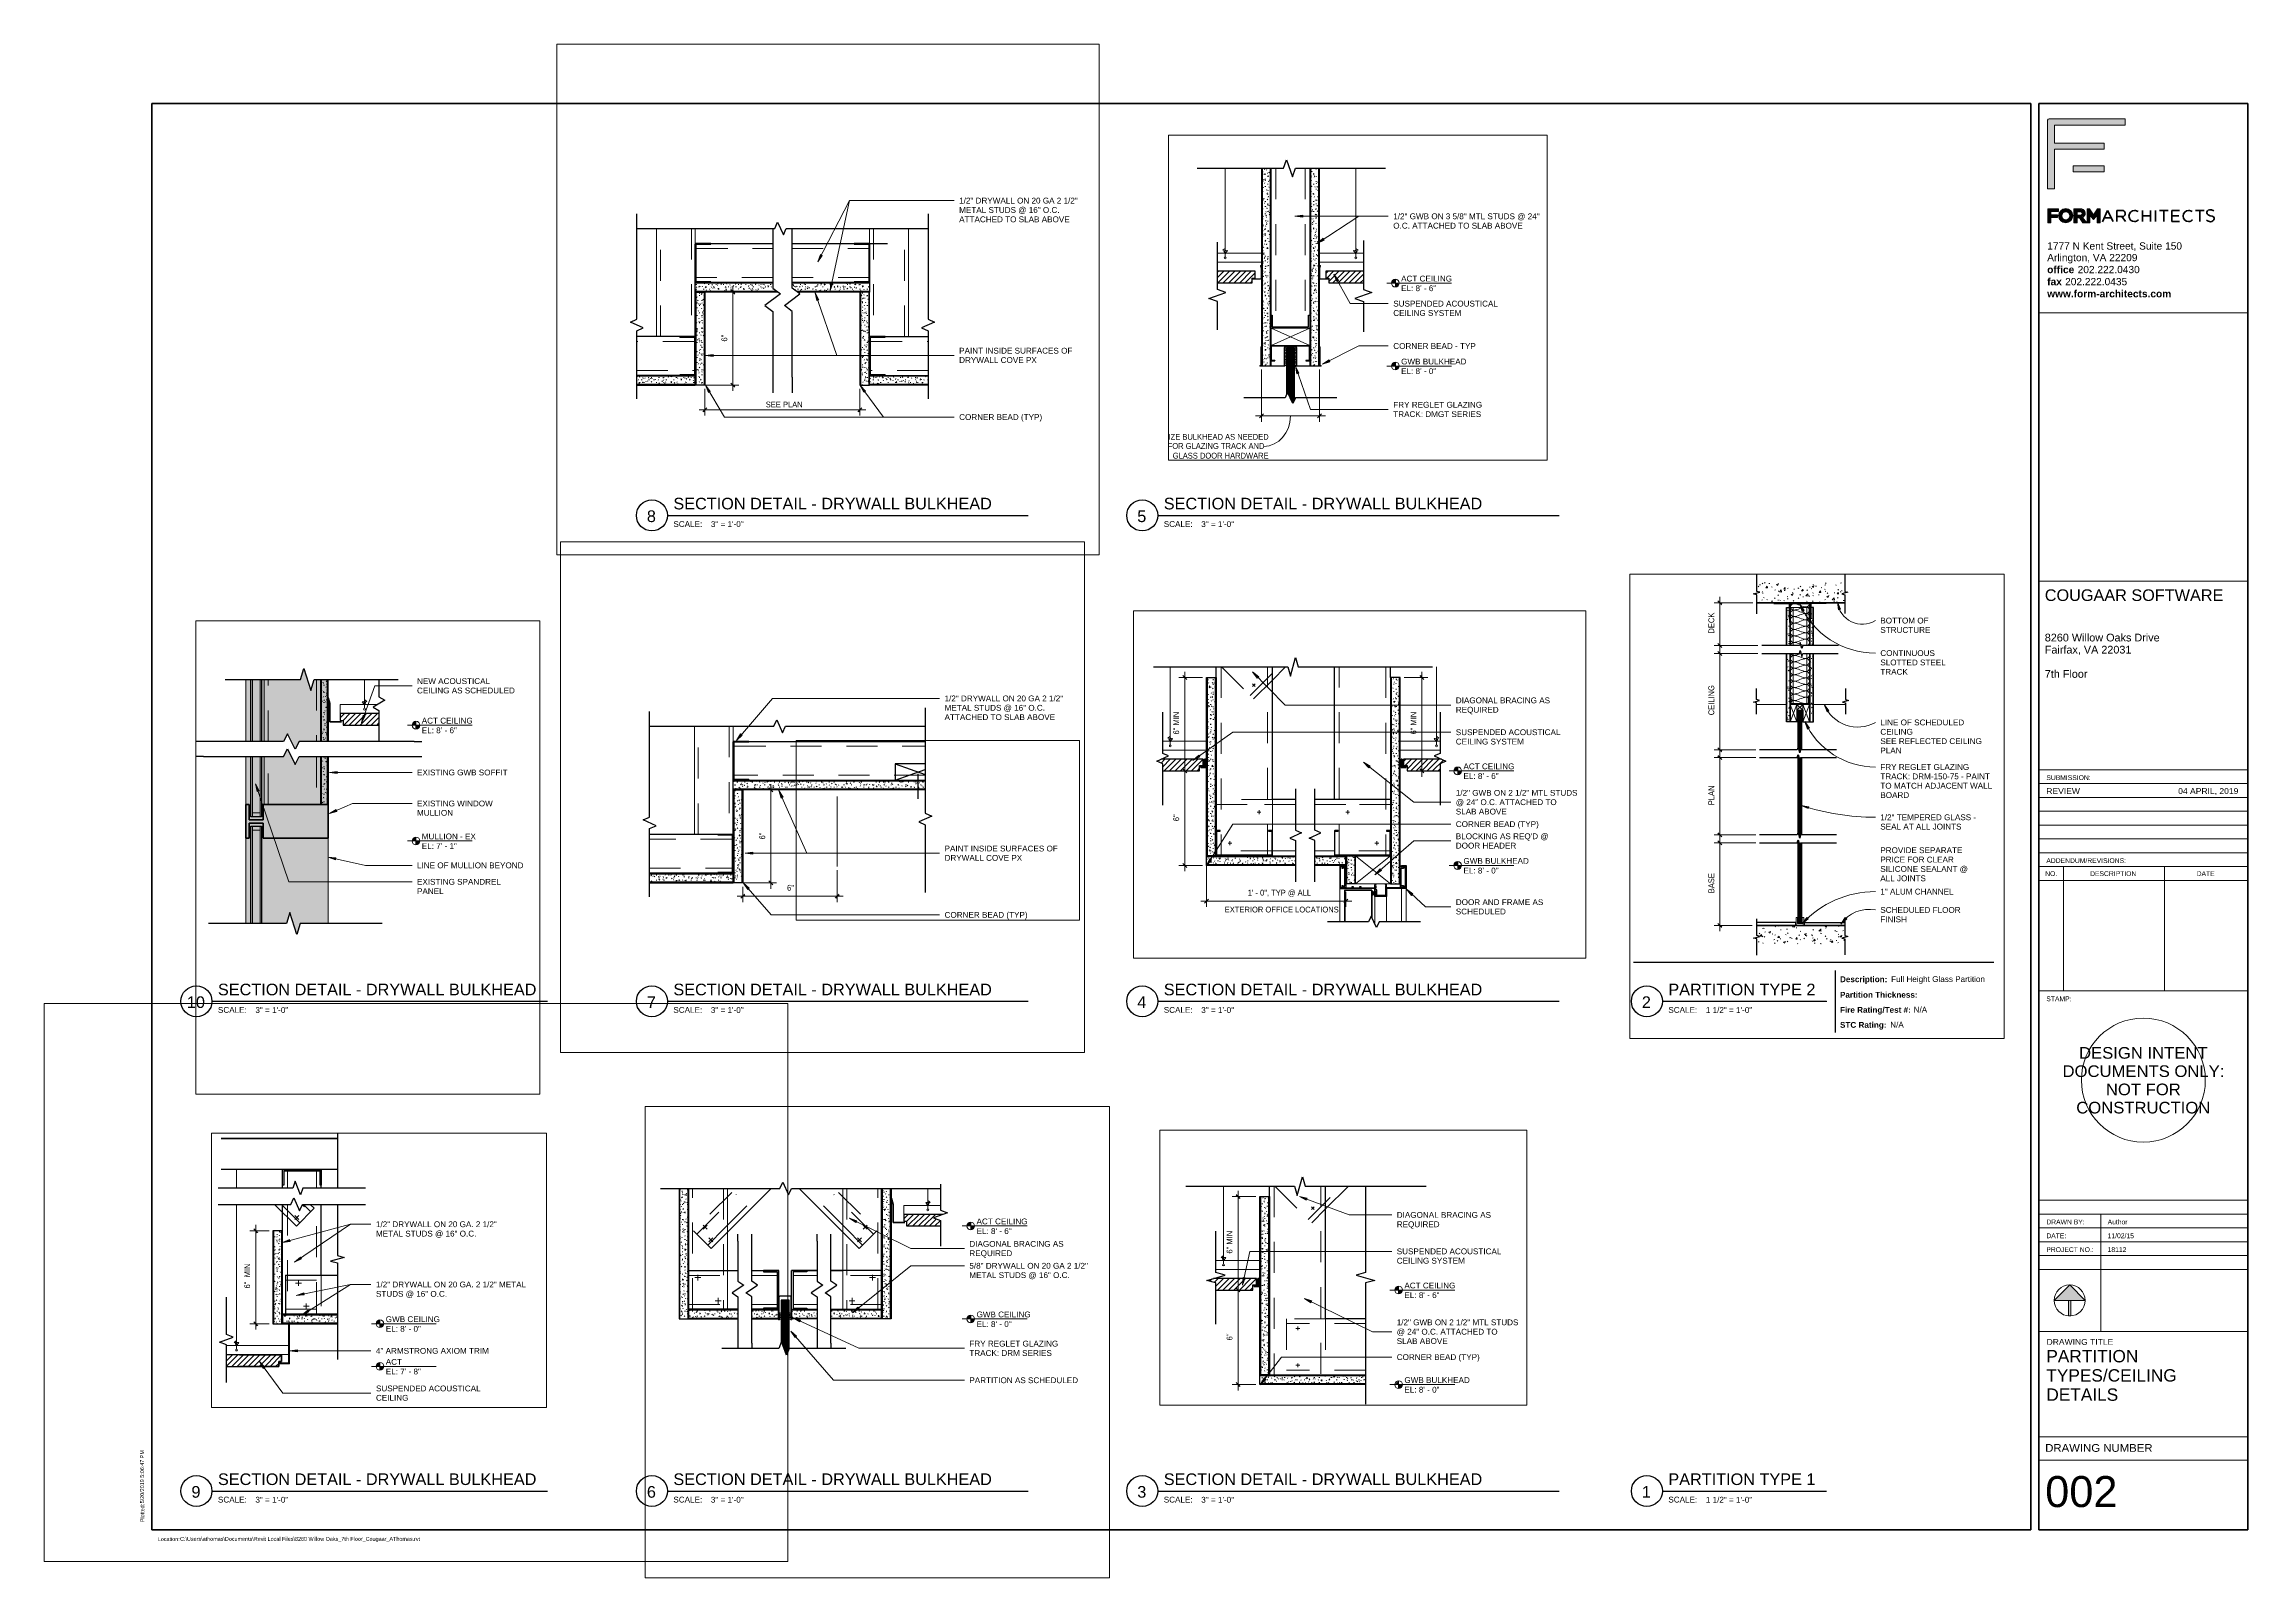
# Paper-space layout 'Layout1' of a CAD drawing. Header units: inches. Extents: x 0 to 35.6, y -0.3 to 24.5.
# The model-space entities are those that its viewports show. They can reach past a viewport. Long polylines and large blocks are cut down to what shows.
import ezdxf

# ---------------------------------------------------------------- set-up
doc = ezdxf.new("R2010")
doc.units = ezdxf.units.IN
doc.header["$MEASUREMENT"] = 0
for name, pattern in [('Dash', [0.25, 0.125, -0.125]), ('Hidden 1_16_', [0.09375, 0.0625, -0.03125]), ('Hidden 1_8_', [0.1875, 0.125, -0.0625]), ('Overhead', [0.15625, 0.09375, -0.0625])]:
    doc.linetypes.add(name, pattern=pattern)
for name, color, linetype, lineweight in [('A-ANNO-DIMS', 211, 'Continuous', 9), ('A-ANNO-DIMS-4', 211, 'Continuous', 9), ('A-ANNO-DIMS-8', 211, 'Continuous', 9), ('A-ANNO-NOTE', 131, 'Continuous', 20), ('A-DETL', 90, 'Continuous', 9), ('A-DETL-GENF', 92, 'Continuous', 9), ('A-DETL-GENF-HDLN', 1, 'Hidden 1_8_', 9), ('A-DETL-HDLN', 90, 'Hidden 1_8_', 9), ('A-DETL-MEDM', 33, 'Continuous', 30), ('A-DETL-THIN', 151, 'Continuous', 9), ('A-DETL-WIDE', 214, 'Continuous', 70), ('A-FLOR-OVHD', 1, 'Overhead', 9), ('G-ANNO-REFR', 1, 'Dash', 9), ('G-ANNO-TEXT', 231, 'Continuous', 9), ('G-ANNO-TTLB', 6, 'Continuous', 9), ('G-ANNO-TTLB-MEDM', 33, 'Continuous', 20), ('G-ANNO-TTLB-THIN', 151, 'Continuous', 9), ('G-ANNO-TTLB-WIDE', 214, 'Continuous', 50)]:
    doc.layers.add(name, color=color, linetype=linetype, lineweight=lineweight)
doc.layers.add('G-ANNO-NPLT', color=191, linetype='Continuous', plot=False)
doc.styles.add('Arial', font='arial.ttf', dxfattribs={"height": 0.75})
doc.styles.add('Arial_1', font='arial.ttf', dxfattribs={"width": 0.85, "height": 0.75})
doc.styles.add('Arial_10', font='arial.ttf', dxfattribs={"height": 0.5})
doc.styles.add('Arial_11', font='arial.ttf', dxfattribs={"height": 0.199219})
doc.styles.add('Arial_12', font='arial.ttf', dxfattribs={"height": 0.1875})
doc.styles.add('Arial_13', font='arial.ttf', dxfattribs={"height": 0.125})
doc.styles.add('Arial_14', font='arial.ttf', dxfattribs={"height": 0.09375})
doc.styles.add('Arial_2', font='arial.ttf', dxfattribs={"height": 0.375})
doc.styles.add('Arial_3', font='arial.ttf', dxfattribs={"width": 0.85, "height": 0.375})
doc.styles.add('Arial_4', font='arial.ttf', dxfattribs={"height": 0.078125})
doc.styles.add('Arial_5', font='arial.ttf', dxfattribs={"width": 1.05, "height": 0.09375})
doc.styles.add('Arial_6', font='arial.ttf', dxfattribs={"width": 1.025, "height": 0.1875})
doc.styles.add('Arial_7', font='arial.ttf', dxfattribs={"width": 1.05, "height": 0.125})
doc.styles.add('Arial_8', font='arial.ttf', dxfattribs={"height": 0.0625})
doc.styles.add('Arial_9', font='arial.ttf', dxfattribs={"height": 0.117188})
doc.styles.add('Arial_B', font='arialbd.ttf', dxfattribs={"height": 0.75})
doc.styles.add('Arial_B_1', font='arialbd.ttf', dxfattribs={"height": 0.117188})
doc.dimstyles.new('Linear_-_3_32__Arial__85_-_1_2__Tolerance', dxfattribs={"dimscale": 12, "dimtxt": 0.382597, "dimasz": 0.020833, "dimexe": 0.03125, "dimexo": 0.020833, "dimgap": 0.020833, "dimtad": 1, "dimdec": 1, "dimrnd": 0.5, "dimzin": 3, "dimdsep": 46, "dimlunit": 4, "dimtxsty": 'Arial_3', "dimblk1": 'OBLIQUE', "dimblk2": 'OBLIQUE', "dimsah": 1, "dimcen": 0.09, "dimdle": 0.03125, "dimazin": 0, "dimtfac": 1, "dimtdec": 4, "dimtix": 1, "dimtmove": 0, "dimatfit": 3, "dimfxl": 1, "dimtvp": 1, "dimfrac": 2, "dimtolj": 1, "dimtzin": 0, "dimarcsym": 2})
doc.dimstyles.new('Linear_-_3_32__Arial__85_-_1_2__Tolerance_1', dxfattribs={"dimscale": 12, "dimtxt": 0.382597, "dimasz": 0.020833, "dimexe": 0.03125, "dimexo": 0.020833, "dimgap": 0.020833, "dimtad": 1, "dimdec": 1, "dimrnd": 0.5, "dimzin": 3, "dimdsep": 46, "dimlunit": 4, "dimtxsty": 'Arial_3', "dimblk1": 'OBLIQUE', "dimblk2": 'OBLIQUE', "dimsah": 1, "dimcen": 0.09, "dimdle": 0.03125, "dimazin": 0, "dimtfac": 1, "dimtdec": 4, "dimtix": 1, "dimtmove": 1, "dimatfit": 3, "dimfxl": 1, "dimtvp": 1, "dimfrac": 2, "dimtolj": 1, "dimtzin": 0, "dimarcsym": 2})
doc.dimstyles.new('Linear_-_3_32__Arial__85_-_1_2__Tolerance_2', dxfattribs={"dimscale": 12, "dimtxt": 0.382597, "dimasz": 0.020833, "dimexe": 0.03125, "dimexo": 0.020833, "dimgap": 0.020833, "dimtad": 1, "dimdec": 1, "dimrnd": 0.5, "dimzin": 3, "dimdsep": 46, "dimlunit": 4, "dimtxsty": 'Arial_3', "dimblk1": 'OBLIQUE', "dimblk2": 'OBLIQUE', "dimsah": 1, "dimcen": 0.09, "dimdle": 0.03125, "dimazin": 0, "dimtfac": 1, "dimtdec": 4, "dimtix": 1, "dimtmove": 2, "dimatfit": 3, "dimfxl": 1, "dimtvp": 1, "dimfrac": 2, "dimtolj": 1, "dimtzin": 0, "dimarcsym": 2})
doc.dimstyles.new('Linear_-_3_32__Arial__85_-_1_32__Tolerance', dxfattribs={"dimscale": 12, "dimtxt": 0.765195, "dimasz": 0.041667, "dimexe": 0.0625, "dimexo": 0.041667, "dimgap": 0.041667, "dimtad": 1, "dimdec": 5, "dimrnd": 0.03125, "dimzin": 3, "dimdsep": 46, "dimlunit": 4, "dimtxsty": 'Arial_1', "dimblk1": 'OBLIQUE', "dimblk2": 'OBLIQUE', "dimsah": 1, "dimcen": 0.09, "dimdle": 0.0625, "dimazin": 0, "dimtfac": 1, "dimtdec": 4, "dimtix": 1, "dimtmove": 0, "dimatfit": 3, "dimfxl": 1, "dimtvp": 1, "dimfrac": 2, "dimtolj": 1, "dimtzin": 0, "dimarcsym": 2})
doc.dimstyles.new('Linear_-_3_32__Arial__85_-_1_8__Tolerance', dxfattribs={"dimscale": 12, "dimtxt": 0.382597, "dimasz": 0.020833, "dimexe": 0.03125, "dimexo": 0.020833, "dimgap": 0.020833, "dimtad": 1, "dimdec": 3, "dimrnd": 0.125, "dimzin": 3, "dimdsep": 46, "dimlunit": 4, "dimtxsty": 'Arial_3', "dimblk1": 'OBLIQUE', "dimblk2": 'OBLIQUE', "dimsah": 1, "dimcen": 0.09, "dimdle": 0.03125, "dimazin": 0, "dimtfac": 1, "dimtdec": 4, "dimtix": 1, "dimtmove": 0, "dimatfit": 3, "dimfxl": 1, "dimtvp": 1, "dimfrac": 2, "dimtolj": 1, "dimtzin": 0, "dimarcsym": 2})
doc.dimstyles.new('Linear_-_3_32__Arial__85_-_1__Tolerance', dxfattribs={"dimscale": 12, "dimtxt": 0.382597, "dimasz": 0.020833, "dimexe": 0.03125, "dimexo": 0.020833, "dimgap": 0.020833, "dimtad": 1, "dimdec": 0, "dimzin": 3, "dimdsep": 46, "dimlunit": 4, "dimtxsty": 'Arial_3', "dimblk1": 'OBLIQUE', "dimblk2": 'OBLIQUE', "dimsah": 1, "dimcen": 0.09, "dimdle": 0.03125, "dimazin": 0, "dimtfac": 1, "dimtdec": 4, "dimtix": 1, "dimtmove": 0, "dimatfit": 3, "dimfxl": 1, "dimtvp": 1, "dimfrac": 2, "dimtolj": 1, "dimtzin": 0, "dimarcsym": 2})
picture_1 = doc.add_image_def('image1.jpg', size_in_pixel=(500, 317))
pattern_1 = [(50, (53.3045, 0), (2.29529, -0.20023), [0.24, -2.64]), (355, (53.3045, 0), (-0.44392, 2.40685), [0.192, -2.112]), (100.451, (53.4955, -0.017), (1.851477, 2.206452), [0.204, -2.244]), (46.184, (53.3045, 0.64), (3.414983, -0.52988), [0.36, -3.96]), (96.636, (53.5895, 0.596), (2.990774, 3.117504), [0.306, -3.365]), (351.184, (53.3045, 0.64), (2.99112, 3.11741), [0.288, -3.168]), (21, (53.6245, 0.48), (1.910434, -1.287904), [0.24, -2.64]), (326, (53.6245, 0.48), (0.778604, 2.320293), [0.192, -2.112]), (71.451, (53.7835, 0.373), (2.689047, 1.032193), [0.204, -2.244]), (37.5, (53.30445, 0), (0.038894, 1.064692), [0.106, -1.981, 0.106, -2.038, -2.12]), (37.5, (53.30445, 0), (0.038894, 1.064692), [-4.23, 0.106, -2.014]), (7.5, (53.3045, 0), (0.841523, 1.261634), [0.106, -1.117, 0.106, -1.933, -0.808]), (7.5, (53.3045, 0), (0.841523, 1.261634), [-3.261, 0.106, -0.702]), (327.5, (52.59045, 0), (1.7078417, -0.0718797), [0.106, -0.694, 0.106, -2.39, -3.312]), (327.5, (52.59045, 0), (1.7078417, -0.0718797), [-3.296, 0.106, -3.206]), (317.5, (52.2705, 0), (1.865863, 0.320695), [0.106, -0.934, 0.106, -1.552, -2.352]), (317.5, (52.2705, 0), (1.865863, 0.320695), [-2.698, 0.106, -2.246])]
pattern_2 = [(0, (-185.694, -61.521), (0.64, 0.16), [0.053, -0.427, 0.053, -0.427, -2.56]), (0, (-185.694, -61.521), (0.64, 0.16), [-0.96, 0.053, -0.907, 0.053, -0.427, -1.12]), (0, (-185.694, -61.521), (0.64, 0.16), [-2.4, 0.053, -0.267, 0.053, -0.747]), (120, (-185.454, -61.441), (-0.45856406, 0.47425626), [0.053, -0.427, 0.053, -0.427, -2.56]), (120, (-185.454, -61.441), (-0.45856406, 0.47425626), [-0.96, 0.053, -0.907, 0.053, -0.427, -1.12]), (120, (-185.454, -61.441), (-0.45856406, 0.47425626), [-2.4, 0.053, -0.267, 0.053, -0.747]), (240, (-185.374, -61.121), (-0.18143594, -0.63425626), [0.053, -0.427, 0.053, -0.427, -2.56]), (240, (-185.374, -61.121), (-0.18143594, -0.63425626), [-0.96, 0.053, -0.907, 0.053, -0.427, -1.12]), (240, (-185.374, -61.121), (-0.18143594, -0.63425626), [-2.4, 0.053, -0.267, 0.053, -0.747])]
pattern_3 = [(270, (-61.521, 185.694), (0.16, -0.64), [0.053, -0.427, 0.053, -0.427, -2.56]), (270, (-61.521, 185.694), (0.16, -0.64), [-0.96, 0.053, -0.907, 0.053, -0.427, -1.12]), (270, (-61.521, 185.694), (0.16, -0.64), [-2.4, 0.053, -0.267, 0.053, -0.747]), (30, (-61.441, 185.454), (0.47425626, 0.45856406), [0.053, -0.427, 0.053, -0.427, -2.56]), (30, (-61.441, 185.454), (0.47425626, 0.45856406), [-0.96, 0.053, -0.907, 0.053, -0.427, -1.12]), (30, (-61.441, 185.454), (0.47425626, 0.45856406), [-2.4, 0.053, -0.267, 0.053, -0.747]), (150, (-61.121, 185.374), (-0.63425626, 0.18143594), [0.053, -0.427, 0.053, -0.427, -2.56]), (150, (-61.121, 185.374), (-0.63425626, 0.18143594), [-0.96, 0.053, -0.907, 0.053, -0.427, -1.12]), (150, (-61.121, 185.374), (-0.63425626, 0.18143594), [-2.4, 0.053, -0.267, 0.053, -0.747])]
pattern_4 = [(45, (13.65435, 0), (-0.1767767, 0.1767767), [])]
pattern_5 = [(45, (39.96926, 0), (-0.1767767, 0.1767767), [])]
pattern_6 = [(270, (-51.434, -6.062), (0.16, -0.64), [0.053, -0.427, 0.053, -0.427, -2.56]), (270, (-51.434, -6.062), (0.16, -0.64), [-0.96, 0.053, -0.907, 0.053, -0.427, -1.12]), (270, (-51.434, -6.062), (0.16, -0.64), [-2.4, 0.053, -0.267, 0.053, -0.747]), (30, (-51.354, -6.302), (0.47425626, 0.45856406), [0.053, -0.427, 0.053, -0.427, -2.56]), (30, (-51.354, -6.302), (0.47425626, 0.45856406), [-0.96, 0.053, -0.907, 0.053, -0.427, -1.12]), (30, (-51.354, -6.302), (0.47425626, 0.45856406), [-2.4, 0.053, -0.267, 0.053, -0.747]), (150, (-51.034, -6.382), (-0.63425626, 0.18143594), [0.053, -0.427, 0.053, -0.427, -2.56]), (150, (-51.034, -6.382), (-0.63425626, 0.18143594), [-0.96, 0.053, -0.907, 0.053, -0.427, -1.12]), (150, (-51.034, -6.382), (-0.63425626, 0.18143594), [-2.4, 0.053, -0.267, 0.053, -0.747])]

# ---------------------------------------------------------------- blocks, each defined once
blk = doc.blocks.new('FORM D 24 x 36 - Typical Sheet-100848-PARTITION TYPES_CEILING DETAILS')
at = {"layer": 'A-ANNO-NOTE', "lineweight": 9}
h = blk.add_hatch(color=256, dxfattribs=at)
h.paths.add_polyline_path([(33.235, 22.412), (32.735, 22.412), (32.735, 22.511), (33.235, 22.511)], flags=0)
edge = h.paths.add_edge_path(flags=0)
edge.add_line((33.57, 23.268), (33.57, 23.167))
edge.add_line((33.57, 23.167), (32.43, 23.167))
edge.add_line((32.43, 23.167), (32.43, 22.874))
edge.add_line((32.43, 22.874), (33.235, 22.874))
edge.add_line((33.235, 22.874), (33.235, 22.775))
edge.add_line((33.235, 22.775), (32.43, 22.775))
edge.add_line((32.43, 22.775), (32.43, 22.14))
edge.add_line((32.43, 22.14), (32.32, 22.14))
edge.add_line((32.32, 22.14), (32.32, 23.244))
edge.add_arc((32.344, 23.244), 0.0239, 90, 180, ccw=False)
edge.add_line((32.344, 23.268), (33.57, 23.268))
for points in [[(32.375, 21.678), (32.375, 21.592), (32.327, 21.592), (32.327, 21.814), (32.494, 21.814), (32.494, 21.771), (32.375, 21.771), (32.375, 21.721), (32.481, 21.721), (32.481, 21.678)], [(33.06, 21.721), (33.127, 21.813), (33.166, 21.813), (33.166, 21.592), (33.121, 21.592), (33.121, 21.714), (33.061, 21.641), (33.002, 21.714), (33.002, 21.592), (32.957, 21.592), (32.957, 21.813), (32.995, 21.813)]]:
    blk.add_hatch(color=256, dxfattribs=at).paths.add_polyline_path(points, flags=0)
h = blk.add_hatch(color=256, dxfattribs=at)
edge = h.paths.add_edge_path(flags=0)
edge.add_arc((32.613, 21.704), 0.0705, 180, 360)
edge.add_arc((32.613, 21.704), 0.0705, 0, 180)
edge = h.paths.add_edge_path(flags=0)
edge.add_arc((32.613, 21.704), 0.114, 0, 180)
edge.add_arc((32.613, 21.704), 0.114, 180, 360)
h = blk.add_hatch(color=256, dxfattribs=at)
edge = h.paths.add_edge_path(flags=0)
edge.add_arc((32.854, 21.74), 0.0259, 270, 450)
edge.add_line((32.854, 21.766), (32.795, 21.766))
edge.add_line((32.795, 21.766), (32.795, 21.714))
edge.add_line((32.795, 21.714), (32.854, 21.714))
edge = h.paths.add_edge_path(flags=0)
edge.add_arc((32.852, 21.742), 0.0742, -63.8252, 74.0243, ccw=False)
edge.add_line((32.884, 21.675), (32.951, 21.592))
edge.add_line((32.951, 21.592), (32.889, 21.592))
edge.add_line((32.889, 21.592), (32.835, 21.67))
edge.add_line((32.835, 21.67), (32.795, 21.67))
edge.add_line((32.795, 21.67), (32.795, 21.592))
edge.add_line((32.795, 21.592), (32.746, 21.592))
edge.add_line((32.746, 21.592), (32.746, 21.813))
edge.add_line((32.746, 21.813), (32.872, 21.813))
at = {"layer": 'G-ANNO-TTLB'}
h = blk.add_hatch(color=256, dxfattribs=at)
edge = h.paths.add_edge_path(flags=0)
edge.add_line((32.677, 4.463), (32.927, 4.213))
edge.add_line((32.927, 4.213), (32.697, 4.213))
edge.add_line((32.697, 4.213), (32.697, 3.964))
edge.add_arc((32.677, 4.213), 0.25, 265.5358, 274.4642, ccw=False)
edge.add_line((32.658, 3.964), (32.658, 4.213))
edge.add_line((32.658, 4.213), (32.427, 4.213))
edge.add_line((32.427, 4.213), (32.677, 4.463))
at = {"layer": 'A-ANNO-NOTE'}
for p, q in [((32.427, 4.213), (32.677, 4.463)), ((32.677, 4.463), (32.427, 4.213)), ((32.927, 4.213), (32.677, 4.463)), ((32.927, 4.213), (32.677, 4.463)), ((32.927, 4.213), (32.427, 4.213)), ((32.427, 4.213), (32.658, 4.213)), ((32.658, 4.213), (32.658, 3.964)), ((32.658, 4.213), (32.658, 3.964)), ((32.697, 4.213), (32.697, 3.964)), ((32.697, 3.964), (32.697, 4.213)), ((32.697, 4.213), (32.927, 4.213))]:
    blk.add_line(p, q, dxfattribs=at)
blk.add_circle((32.677, 4.213), 0.25, dxfattribs=at)
blk.add_arc((32.677, 4.213), 0.25, 265.5358, 274.4642, dxfattribs=at)
blk.add_arc((32.677, 4.213), 0.25, 265.5358, 274.4642, dxfattribs=at)
at = {"layer": 'G-ANNO-TTLB'}
for p, q in [((32.32, 23.244), (32.32, 22.14)), ((33.57, 23.268), (32.344, 23.268)), ((32.43, 22.874), (32.43, 23.167)), ((32.43, 23.167), (33.57, 23.167)), ((33.57, 23.167), (33.57, 23.268)), ((33.235, 22.874), (32.43, 22.874)), ((32.43, 22.14), (32.43, 22.775)), ((32.43, 22.775), (33.235, 22.775)), ((33.235, 22.775), (33.235, 22.874)), ((33.235, 22.511), (32.735, 22.511)), ((32.735, 22.511), (32.735, 22.412)), ((32.735, 22.412), (33.235, 22.412)), ((33.235, 22.412), (33.235, 22.511)), ((32.32, 22.14), (32.43, 22.14)), ((32.494, 21.814), (32.327, 21.814)), ((32.327, 21.814), (32.327, 21.592)), ((32.375, 21.721), (32.375, 21.771)), ((32.375, 21.771), (32.494, 21.771)), ((32.481, 21.721), (32.375, 21.721)), ((32.481, 21.678), (32.481, 21.721)), ((32.494, 21.771), (32.494, 21.814)), ((32.872, 21.813), (32.746, 21.813)), ((32.746, 21.813), (32.746, 21.592)), ((32.795, 21.714), (32.795, 21.766)), ((32.795, 21.766), (32.854, 21.766)), ((32.854, 21.714), (32.795, 21.714)), ((32.995, 21.813), (32.957, 21.813)), ((32.957, 21.813), (32.957, 21.592)), ((33.06, 21.721), (32.995, 21.813)), ((33.002, 21.592), (33.002, 21.714)), ((33.002, 21.714), (33.061, 21.641)), ((33.127, 21.813), (33.06, 21.721)), ((33.061, 21.641), (33.121, 21.714)), ((33.121, 21.714), (33.121, 21.592)), ((33.166, 21.813), (33.127, 21.813)), ((33.166, 21.592), (33.166, 21.813)), ((32.327, 21.592), (32.375, 21.592)), ((32.375, 21.678), (32.481, 21.678)), ((32.375, 21.592), (32.375, 21.678)), ((32.746, 21.592), (32.795, 21.592)), ((32.795, 21.592), (32.795, 21.67)), ((32.795, 21.67), (32.835, 21.67)), ((32.835, 21.67), (32.889, 21.592)), ((32.951, 21.592), (32.884, 21.675)), ((32.889, 21.592), (32.951, 21.592)), ((32.957, 21.592), (33.002, 21.592)), ((33.121, 21.592), (33.166, 21.592))]:
    blk.add_line(p, q, dxfattribs=at)
at = {"layer": 'G-ANNO-TTLB', "lineweight": 70}
for p, q in [((33.289, 21.79), (33.204, 21.608)), ((33.289, 21.79), (33.38, 21.609)), ((33.44, 21.79), (33.524, 21.79)), ((33.44, 21.609), (33.44, 21.79)), ((33.44, 21.69), (33.516, 21.69)), ((33.516, 21.69), (33.575, 21.609)), ((33.849, 21.79), (33.849, 21.609)), ((33.849, 21.705), (33.982, 21.705)), ((33.982, 21.79), (33.982, 21.609)), ((34.061, 21.79), (34.061, 21.609)), ((34.263, 21.79), (34.124, 21.79)), ((34.193, 21.79), (34.193, 21.609)), ((34.326, 21.79), (34.45, 21.79)), ((34.326, 21.79), (34.326, 21.609)), ((34.326, 21.705), (34.438, 21.705)), ((34.845, 21.79), (34.706, 21.79)), ((34.775, 21.79), (34.775, 21.609)), ((33.35, 21.668), (33.232, 21.668)), ((34.326, 21.609), (34.45, 21.609))]:
    blk.add_line(p, q, dxfattribs=at)
at = {"layer": 'G-ANNO-TTLB', "lineweight": 30}
blk.add_line((24.474, 0.514), (32.052, 0.514), dxfattribs=at)
at = {"layer": 'G-ANNO-TTLB'}
for centre, radius, start, end in [((32.344, 23.244), 0.0239, 90, 180), ((32.613, 21.704), 0.114, 0, 180), ((32.613, 21.704), 0.114, 180, 0), ((32.613, 21.704), 0.0705, 0, 180), ((32.613, 21.704), 0.0705, 180, 0), ((32.854, 21.74), 0.0259, 270, 90), ((32.852, 21.742), 0.0742, 296.1748, 74.0243)]:
    blk.add_arc(centre, radius, start, end, dxfattribs=at)
at = {"layer": 'G-ANNO-TTLB', "lineweight": 70}
for centre, radius, start, end in [((33.524, 21.74), 0.0501, 261.4304, 90), ((33.724, 21.699), 0.0905, 90, 270), ((33.724, 21.699), 0.0905, 51.4628, 90), ((34.596, 21.699), 0.0905, 90, 270), ((34.596, 21.699), 0.0905, 51.4628, 90), ((34.948, 21.703), 0.0959, 55.5053, 88.7721), ((33.724, 21.691), 0.0819, 270, 318), ((34.596, 21.691), 0.0819, 270, 318), ((34.952, 21.703), 0.0959, 226.4492, 268.7721)]:
    blk.add_arc(centre, radius, start, end, dxfattribs=at)
for points in [[(34.95, 21.799), (34.897, 21.805), (34.844, 21.738), (34.942, 21.705)], [(34.95, 21.607), (35.007, 21.61), (35.05, 21.69), (34.942, 21.705)]]:
    blk.add_open_spline(points, degree=3, dxfattribs=at)
at = {"layer": 'G-ANNO-TTLB-MEDM'}
for p, q in [((32.177, 20.139), (35.552, 20.139)), ((32.177, 15.81), (35.552, 15.81)), ((32.177, 12.769), (35.552, 12.769)), ((32.177, 12.547), (35.552, 12.547)), ((32.177, 12.324), (35.552, 12.324)), ((32.177, 12.101), (35.552, 12.101)), ((32.177, 11.878), (35.552, 11.878)), ((32.177, 11.655), (35.552, 11.655)), ((32.177, 11.432), (35.552, 11.432)), ((32.177, 11.209), (35.552, 11.209)), ((32.177, 10.986), (35.552, 10.986)), ((35.552, 9.203), (32.177, 9.203)), ((35.552, 2.014), (32.177, 2.014)), ((35.552, 1.639), (32.177, 1.639))]:
    blk.add_line(p, q, dxfattribs=at)
at = {"layer": 'G-ANNO-TTLB-THIN'}
for p, q in [((32.576, 9.203), (32.576, 11.209)), ((34.206, 9.203), (34.206, 11.209)), ((32.177, 5.828), (35.552, 5.828)), ((32.177, 5.605), (35.552, 5.605)), ((32.177, 5.382), (35.552, 5.382)), ((33.177, 5.605), (33.177, 3.713)), ((32.177, 5.159), (35.552, 5.159)), ((32.177, 4.936), (35.552, 4.936)), ((32.177, 4.713), (35.552, 4.713)), ((32.177, 3.713), (35.552, 3.713))]:
    blk.add_line(p, q, dxfattribs=at)
blk.add_circle((33.865, 7.765), 1, dxfattribs=at)
at = {"layer": 'G-ANNO-TTLB-WIDE'}
for p, q in [((32.052, 23.514), (1.74, 23.514)), ((1.74, 23.514), (1.74, 0.514)), ((32.052, 0.514), (32.052, 23.514)), ((32.177, 23.514), (32.177, 0.514)), ((32.177, 23.514), (35.552, 23.514)), ((35.552, 23.514), (35.552, 0.514)), ((1.74, 0.514), (32.052, 0.514)), ((32.177, 0.514), (35.552, 0.514))]:
    blk.add_line(p, q, dxfattribs=at)
blk.add_circle((32.613, 21.704), 0.0705, dxfattribs=at)
at = {"layer": 'G-ANNO-TTLB', "attachment_point": 1}
for s, insert, char_height, width, style in [('Arlington, VA 22209', (32.314, 21.088), 0.11719, 1.81169, 'Arial_9'), ('1777 N Kent Street, Suite 150', (32.314, 21.275), 0.11719, 2.70806, 'Arial_9'), ('fax ', (32.314, 20.7), 0.1172, 0.35034, 'Arial_B_1'), ('office', (32.314, 20.895), 0.1172, 0.53972, 'Arial_B_1'), ('202.222.0435', (32.603, 20.7), 0.11719, 1.24988, 'Arial_9'), (' 202.222.0430', (32.76, 20.895), 0.11719, 1.30669, 'Arial_9'), ('www.form-architects.com', (32.314, 20.505), 0.11719, 2.48712, 'Arial_B_1'), ('SUBMISSION:', (32.3, 12.682), 0.07812, 0.89006, 'Arial_4'), ('NO.', (32.282, 11.134), 0.0781, 0.23988, 'Arial_4'), ('ADDENDUM/REVISIONS:', (32.3, 11.344), 0.07812, 1.60022, 'Arial_4'), ('DESCRIPTION', (33.006, 11.134), 0.07812, 0.92794, 'Arial_4'), ('DATE', (34.725, 11.134), 0.0781, 0.36297, 'Arial_4'), ('STAMP:', (32.3, 9.115), 0.0781, 0.505, 'Arial_4'), ('DESIGN INTENT', (32.828, 8.298), 0.1875, 2.52342, 'Arial_6'), ('DOCUMENTS ONLY:', (32.562, 8.003), 0.1875, 3.17045, 'Arial_6'), ('NOT FOR', (33.261, 7.709), 0.1875, 1.47523, 'Arial_6'), ('CONSTRUCTION', (32.783, 7.415), 0.1875, 2.63665, 'Arial_6'), ('DRAWN BY:', (32.3, 5.517), 0.0781, 0.77328, 'Arial_4'), ('DATE:', (32.3, 5.294), 0.0781, 0.40084, 'Arial_4'), ('PROJECT NO.:', (32.3, 5.071), 0.07812, 0.95003, 'Arial_4'), ('DRAWING TITLE', (32.304, 3.59), 0.09375, 1.32231, 'Arial_5'), ('DRAWING NUMBER', (32.282, 1.896), 0.125, 2.10112, 'Arial_7'), ('Location:', (1.834, 0.394), 0.0625, 0.43241, 'Arial_8')]:
    blk.add_mtext(s, dxfattribs=dict(at, insert=insert, char_height=char_height, width=width, style=style))
at = {"layer": 'G-ANNO-TTLB', "insert": (1.554, 0.636), "char_height": 0.0625, "width": 0.36297, "attachment_point": 1, "rotation": 90, "style": 'Arial_8'}
blk.add_mtext('Plotted:', dxfattribs=at)
blk = doc.blocks.new('Viewport - Default-43798-PARTITION TYPES_CEILING DETAILS')
at = {"layer": 'G-ANNO-TTLB', "lineweight": 30}
blk.add_circle((-0.25, 0), 0.25, dxfattribs=at)
at = {"layer": 'G-ANNO-TTLB', "insert": (0.097, -0.092), "char_height": 0.0937, "width": 0.57128, "attachment_point": 1, "style": 'Arial_14'}
blk.add_mtext('SCALE:', dxfattribs=at)
blk = doc.blocks.new('Break Line - Break Line-88131-_Partition Type - 4A')
at = {"layer": 'A-DETL-MEDM'}
for p, q in [((-2.329, 0), (-0.216, 0)), ((-0.216, 0), (-0.108, 0.393)), ((-0.108, 0.393), (0.108, -0.393)), ((0.108, -0.393), (0.216, 0)), ((0.216, 0), (2.385, 0))]:
    blk.add_line(p, q, dxfattribs=at)
blk = doc.blocks.new('Break Line - Break Line-88132-_Partition Type - 4A')
at = {"layer": 'A-DETL-MEDM'}
for p, q in [((-2.444, 0), (-0.216, 0)), ((-0.216, 0), (-0.108, 0.393)), ((-0.108, 0.393), (0.108, -0.393)), ((0.108, -0.393), (0.216, 0)), ((0.216, 0), (2.258, 0))]:
    blk.add_line(p, q, dxfattribs=at)
blk = doc.blocks.new('Break Line - Break Line-88133-_Partition Type - 4A')
at = {"layer": 'A-DETL-MEDM'}
for p, q in [((-1.654, 0), (-0.216, 0)), ((-0.216, 0), (-0.108, 0.393)), ((-0.108, 0.393), (0.108, -0.393)), ((0.108, -0.393), (0.216, 0)), ((0.216, 0), (1.672, 0))]:
    blk.add_line(p, q, dxfattribs=at)
blk = doc.blocks.new('Break Line - Break Line-88134-_Partition Type - 4A')
at = {"layer": 'A-DETL-MEDM'}
for p, q in [((-2.692, 0), (-0.216, 0)), ((-0.216, 0), (-0.108, 0.393)), ((-0.108, 0.393), (0.108, -0.393)), ((0.108, -0.393), (0.216, 0)), ((0.216, 0), (2.385, 0))]:
    blk.add_line(p, q, dxfattribs=at)
blk = doc.blocks.new('Break Line - Break Line-88135-_Partition Type - 4A')
at = {"layer": 'A-DETL-MEDM'}
for p, q in [((-2.444, 0), (-0.216, 0)), ((-0.216, 0), (-0.108, 0.393)), ((-0.108, 0.393), (0.108, -0.393)), ((0.108, -0.393), (0.216, 0)), ((0.216, 0), (2.634, 0))]:
    blk.add_line(p, q, dxfattribs=at)
blk = doc.blocks.new('Break Line - Break Line-88136-_Partition Type - 4A')
at = {"layer": 'A-DETL-MEDM'}
for p, q in [((-1.654, 0), (-0.216, 0)), ((-0.216, 0), (-0.108, 0.393)), ((-0.108, 0.393), (0.108, -0.393)), ((0.108, -0.393), (0.216, 0)), ((0.216, 0), (1.672, 0))]:
    blk.add_line(p, q, dxfattribs=at)
blk = doc.blocks.new('Gypsum Wallboard-Section - 1_2_-222008-_Partition Type - 4A')
at = {"layer": 'A-DETL-GENF'}
h = blk.add_hatch(dxfattribs=at)
h.set_pattern_fill('FP_4', color=256, style=0, pattern_type=2)
h.set_pattern_definition([(270, (-103.434, 87.743), (0.32, -1.28), [0.106, -0.854, 0.106, -0.854, -5.12]), (270, (-103.434, 87.743), (0.32, -1.28), [-1.92, 0.106, -1.814, 0.106, -0.854, -2.24]), (270, (-103.434, 87.743), (0.32, -1.28), [-4.8, 0.106, -0.534, 0.106, -1.494]), (30, (-103.274, 87.263), (0.9485125, 0.9171281), [0.106, -0.854, 0.106, -0.854, -5.12]), (30, (-103.274, 87.263), (0.9485125, 0.9171281), [-1.92, 0.106, -1.814, 0.106, -0.854, -2.24]), (30, (-103.274, 87.263), (0.9485125, 0.9171281), [-4.8, 0.106, -0.534, 0.106, -1.494]), (150, (-102.634, 87.103), (-1.2685125, 0.3628719), [0.106, -0.854, 0.106, -0.854, -5.12]), (150, (-102.634, 87.103), (-1.2685125, 0.3628719), [-1.92, 0.106, -1.814, 0.106, -0.854, -2.24]), (150, (-102.634, 87.103), (-1.2685125, 0.3628719), [-4.8, 0.106, -0.534, 0.106, -1.494])])
h.paths.add_polyline_path([(0, 0.5), (0, 0), (8.811, 0), (8.811, 0.5)], flags=0)
h.paths.add_polyline_path([(9.855, 0), (14.75, 0), (14.75, 0.5), (9.855, 0.5)], flags=0)
for p, q in [((0, 0.438), (8.811, 0.438)), ((0, 0.062), (8.811, 0.062)), ((9.855, 0.438), (14.75, 0.438)), ((9.855, 0.062), (14.75, 0.062))]:
    blk.add_line(p, q, dxfattribs=at)
at = {"layer": 'A-DETL-MEDM'}
for p, q in [((8.811, 0.5), (0, 0.5)), ((0, 0.5), (0, 0)), ((14.75, 0.5), (9.855, 0.5)), ((14.75, 0), (14.75, 0.5)), ((0, 0), (8.811, 0)), ((9.855, 0), (14.75, 0))]:
    blk.add_line(p, q, dxfattribs=at)
blk = doc.blocks.new('Gypsum Wallboard-Section - 1_2_-221966-_Partition Type - 4A')
at = {"layer": 'A-DETL-GENF'}
h = blk.add_hatch(dxfattribs=at)
h.set_pattern_fill('FP_5', color=256, style=0, pattern_type=2)
h.set_pattern_definition([(270, (-103.434, 84.243), (0.32, -1.28), [0.106, -0.854, 0.106, -0.854, -5.12]), (270, (-103.434, 84.243), (0.32, -1.28), [-1.92, 0.106, -1.814, 0.106, -0.854, -2.24]), (270, (-103.434, 84.243), (0.32, -1.28), [-4.8, 0.106, -0.534, 0.106, -1.494]), (30, (-103.274, 83.763), (0.9485125, 0.9171281), [0.106, -0.854, 0.106, -0.854, -5.12]), (30, (-103.274, 83.763), (0.9485125, 0.9171281), [-1.92, 0.106, -1.814, 0.106, -0.854, -2.24]), (30, (-103.274, 83.763), (0.9485125, 0.9171281), [-4.8, 0.106, -0.534, 0.106, -1.494]), (150, (-102.634, 83.603), (-1.2685125, 0.3628719), [0.106, -0.854, 0.106, -0.854, -5.12]), (150, (-102.634, 83.603), (-1.2685125, 0.3628719), [-1.92, 0.106, -1.814, 0.106, -0.854, -2.24]), (150, (-102.634, 83.603), (-1.2685125, 0.3628719), [-4.8, 0.106, -0.534, 0.106, -1.494])])
h.paths.add_polyline_path([(0, 0), (0, -0.5), (8.811, -0.5), (8.811, 0)], flags=0)
h.paths.add_polyline_path([(9.855, -0.5), (14.75, -0.5), (14.75, 0), (9.855, 0)], flags=0)
for p, q in [((0, -0.062), (8.811, -0.062)), ((0, -0.438), (8.811, -0.438)), ((9.855, -0.062), (14.75, -0.062)), ((9.855, -0.438), (14.75, -0.438))]:
    blk.add_line(p, q, dxfattribs=at)
at = {"layer": 'A-DETL-MEDM'}
for p, q in [((0, 0), (8.811, 0)), ((0, -0.5), (0, 0)), ((9.855, 0), (14.75, 0)), ((14.75, 0), (14.75, -0.5)), ((8.811, -0.5), (0, -0.5)), ((14.75, -0.5), (9.855, -0.5))]:
    blk.add_line(p, q, dxfattribs=at)
blk = doc.blocks.new('Break Line - Break Line-88129-_Partition Type - 4A')
at = {"layer": 'A-DETL-MEDM'}
for p, q in [((-4.836, 0), (-0.216, 0)), ((-0.216, 0), (-0.108, 0.393)), ((-0.108, 0.393), (0.108, -0.393)), ((0.108, -0.393), (0.216, 0)), ((0.216, 0), (5.073, 0))]:
    blk.add_line(p, q, dxfattribs=at)
blk = doc.blocks.new('Break Line - Break Line-88128-_Partition Type - 4A')
at = {"layer": 'A-DETL-MEDM'}
for p, q in [((-5.073, 0), (-0.216, 0)), ((-0.216, 0), (-0.108, 0.393)), ((-0.108, 0.393), (0.108, -0.393)), ((0.108, -0.393), (0.216, 0)), ((0.216, 0), (4.779, 0))]:
    blk.add_line(p, q, dxfattribs=at)
blk = doc.blocks.new('Break Line - Break Line-88130-_Partition Type - 4A')
at = {"layer": 'A-DETL-MEDM'}
for p, q in [((-5.073, 0), (-0.216, 0)), ((-0.216, 0), (-0.108, 0.393)), ((-0.108, 0.393), (0.108, -0.393)), ((0.108, -0.393), (0.216, 0)), ((0.216, 0), (4.836, 0))]:
    blk.add_line(p, q, dxfattribs=at)
blk = doc.blocks.new('Gypsum Wallboard-Section - 5_8_-2599201-Section Detail - Drywall Bulkhead 4')
at = {"layer": 'A-DETL-GENF'}
h = blk.add_hatch(dxfattribs=at)
h.set_pattern_fill('FP_7', color=256, style=0, pattern_type=2)
h.set_pattern_definition(pattern_2)
h.paths.add_polyline_path([(0.625, -0.625), (6.818, -0.625), (6.818, 0), (0, 0), (0, -0.625)], flags=0)
for p, q in [((0, -0.062), (6.818, -0.062)), ((0, -0.563), (6.818, -0.563))]:
    blk.add_line(p, q, dxfattribs=at)
at = {"layer": 'A-DETL-MEDM'}
for p, q in [((0, -0.625), (0, 0)), ((0.625, 0), (6.818, 0)), ((6.818, -0.625), (0, -0.625))]:
    blk.add_line(p, q, dxfattribs=at)
blk = doc.blocks.new('Gypsum Wallboard-Section - 5_8_-2599202-Section Detail - Drywall Bulkhead 4')
at = {"layer": 'A-DETL-GENF'}
h = blk.add_hatch(dxfattribs=at)
h.set_pattern_fill('FP_8', color=256, style=0, pattern_type=2)
h.set_pattern_definition(pattern_3)
h.paths.add_polyline_path([(0, -0.625), (11.5, -0.625), (11.5, 0), (0, 0)], flags=0)
for p, q in [((0, -0.0625), (11.5, -0.0625)), ((0, -0.5625), (11.5, -0.5625))]:
    blk.add_line(p, q, dxfattribs=at)
at = {"layer": 'A-DETL-MEDM'}
for p, q in [((0, 0), (11.5, 0)), ((0, -0.625), (0, 0)), ((11.5, 0), (11.5, -0.625)), ((11.5, -0.625), (0, -0.625))]:
    blk.add_line(p, q, dxfattribs=at)
blk = doc.blocks.new('Break Line - Break Line-2599203-Section Detail - Drywall Bulkhead 4')
at = {"layer": 'A-DETL-MEDM'}
for p, q in [((0.169, 0.6), (-0.169, -0.6)), ((0.338, 0), (0.169, 0.6)), ((-0.338, 0), (-8.153, 0)), ((-0.169, -0.6), (-0.338, 0)), ((5.911, 0), (0.338, 0))]:
    blk.add_line(p, q, dxfattribs=at)
blk = doc.blocks.new('Break Line - Break Line-V1-Section Detail - Drywall Bulkhead 4')
at = {"layer": 'A-DETL-MEDM'}
for p, q in [((0.169, 0.6), (-0.169, -0.6)), ((0.338, 0), (0.169, 0.6)), ((-0.338, 0), (-8.153, 0)), ((-0.169, -0.6), (-0.338, 0)), ((7.35, 0), (0.338, 0))]:
    blk.add_line(p, q, dxfattribs=at)
blk = doc.blocks.new('Break Line - Break Line-2599368-Section Detail - Drywall Bulkhead 4')
at = {"layer": 'A-DETL-MEDM'}
for p, q in [((-0.338, 0), (-0.169, 0.6)), ((-0.169, 0.6), (0.169, -0.6)), ((-3, 0), (-0.338, 0)), ((0.169, -0.6), (0.338, 0)), ((0.338, 0), (3, 0))]:
    blk.add_line(p, q, dxfattribs=at)
blk = doc.blocks.new('Gypsum Wallboard-Section - 5_8_-2601008-Section Detail - Drywall Bulkhead 4 Copy 1')
at = {"layer": 'A-DETL-GENF'}
h = blk.add_hatch(dxfattribs=at)
h.set_pattern_fill('FP_7', color=256, style=0, pattern_type=2)
h.set_pattern_definition(pattern_2)
h.paths.add_polyline_path([(0.641, -0.625), (5.75, -0.625), (5.75, 0), (0, 0), (0, -0.625), (0.625, -0.625)], flags=0)
h.paths.add_polyline_path([(7, -0.625), (9, -0.625), (9, 0), (7, 0)], flags=0)
for p, q in [((0, -0.062), (5.75, -0.062)), ((7, -0.062), (9, -0.062)), ((0, -0.563), (5.75, -0.563)), ((7, -0.563), (9, -0.563))]:
    blk.add_line(p, q, dxfattribs=at)
at = {"layer": 'A-DETL-MEDM'}
for p, q in [((0, -0.625), (0, 0)), ((0.625, 0), (0.648, 0)), ((4.227, 0), (5.75, 0)), ((7, 0), (8.273, 0)), ((5.75, -0.625), (0, -0.625)), ((9, -0.625), (7, -0.625))]:
    blk.add_line(p, q, dxfattribs=at)
blk = doc.blocks.new('Gypsum Wallboard-Section - 5_8_-2599202-Section Detail - Drywall Bulkhead 4 Copy 1')
at = {"layer": 'A-DETL-GENF'}
h = blk.add_hatch(dxfattribs=at)
h.set_pattern_fill('FP_8', color=256, style=0, pattern_type=2)
h.set_pattern_definition(pattern_3)
h.paths.add_polyline_path([(0, -0.625), (11.5, -0.625), (11.5, 0), (0, 0), (0, -0.625)], flags=0)
for p, q in [((0, -0.062), (11.5, -0.062)), ((0, -0.563), (11.5, -0.563))]:
    blk.add_line(p, q, dxfattribs=at)
at = {"layer": 'A-DETL-MEDM'}
for p, q in [((0, 0), (11.5, 0)), ((0, -0.625), (0, 0)), ((11.5, 0), (11.5, -0.625)), ((0.023, -0.625), (0, -0.625)), ((11.5, -0.625), (1.602, -0.625))]:
    blk.add_line(p, q, dxfattribs=at)
blk = doc.blocks.new('Break Line - Break Line-2601863-Section Detail - Drywall Bulkhead 4 Copy 1')
at = {"layer": 'A-DETL-MEDM'}
for p, q in [((0.169, 0.6), (-0.169, -0.6)), ((0.338, 0), (0.169, 0.6)), ((-0.338, 0), (-9, 0)), ((-0.169, -0.6), (-0.338, 0)), ((9, 0), (0.338, 0))]:
    blk.add_line(p, q, dxfattribs=at)
blk = doc.blocks.new('Break Line - Break Line-2599774-Section Detail - Drywall Bulkhead 4 Copy 1')
at = {"layer": 'A-DETL-MEDM'}
for p, q in [((-3, 0), (-0.338, 0)), ((-0.338, 0), (-0.169, 0.375)), ((-0.169, 0.375), (0.169, -0.375)), ((0.169, -0.375), (0.338, 0)), ((0.338, 0), (3, 0))]:
    blk.add_line(p, q, dxfattribs=at)
blk = doc.blocks.new('Break Line - Break Line-2600204-Section Detail - Drywall Bulkhead 4 Copy 1')
at = {"layer": 'A-DETL-MEDM'}
for p, q in [((-3, 0), (-0.338, 0)), ((-0.338, 0), (-0.169, 0.375)), ((-0.169, 0.375), (0.169, -0.375)), ((0.169, -0.375), (0.338, 0)), ((0.338, 0), (3, 0))]:
    blk.add_line(p, q, dxfattribs=at)
blk = doc.blocks.new('Break Line - Break Line-2600166-Section Detail - Drywall Bulkhead 4 Copy 1')
at = {"layer": 'A-DETL-MEDM'}
for p, q in [((-3, 0), (-0.338, 0)), ((-0.338, 0), (-0.169, 0.375)), ((-0.169, 0.375), (0.169, -0.375)), ((0.169, -0.375), (0.338, 0)), ((0.338, 0), (3, 0))]:
    blk.add_line(p, q, dxfattribs=at)
blk = doc.blocks.new('Gypsum Wallboard-Section - 5_8_-2601049-Section Detail - Drywall Bulkhead 4 Copy 1')
at = {"layer": 'A-DETL-GENF'}
h = blk.add_hatch(dxfattribs=at)
h.set_pattern_fill('FP_10', color=256, style=0, pattern_type=2)
h.set_pattern_definition([(270, (-59.721, 194.694), (0.16, -0.64), [0.053, -0.427, 0.053, -0.427, -2.56]), (270, (-59.721, 194.694), (0.16, -0.64), [-0.96, 0.053, -0.907, 0.053, -0.427, -1.12]), (270, (-59.721, 194.694), (0.16, -0.64), [-2.4, 0.053, -0.267, 0.053, -0.747]), (30, (-59.641, 194.454), (0.47425626, 0.45856406), [0.053, -0.427, 0.053, -0.427, -2.56]), (30, (-59.641, 194.454), (0.47425626, 0.45856406), [-0.96, 0.053, -0.907, 0.053, -0.427, -1.12]), (30, (-59.641, 194.454), (0.47425626, 0.45856406), [-2.4, 0.053, -0.267, 0.053, -0.747]), (150, (-59.321, 194.374), (-0.63425626, 0.18143594), [0.053, -0.427, 0.053, -0.427, -2.56]), (150, (-59.321, 194.374), (-0.63425626, 0.18143594), [-0.96, 0.053, -0.907, 0.053, -0.427, -1.12]), (150, (-59.321, 194.374), (-0.63425626, 0.18143594), [-2.4, 0.053, -0.267, 0.053, -0.747])])
h.paths.add_polyline_path([(0, -0.625), (1.801, -0.625), (1.801, 0), (0, 0)], flags=0)
for p, q in [((0, -0.062), (1.801, -0.062)), ((0, -0.563), (1.801, -0.563))]:
    blk.add_line(p, q, dxfattribs=at)
at = {"layer": 'A-DETL-MEDM'}
for p, q in [((0, 0), (1.801, 0)), ((0, -0.625), (0, 0))]:
    blk.add_line(p, q, dxfattribs=at)
blk = doc.blocks.new('Gypsum Wallboard-Section - 5_8_-2601141-Section Detail - Drywall Bulkhead 4 Copy 1')
at = {"layer": 'A-DETL-GENF'}
h = blk.add_hatch(dxfattribs=at)
h.set_pattern_fill('FP_11', color=256, style=0, pattern_type=2)
h.set_pattern_definition([(270, (-59.721, 198.194), (0.16, -0.64), [0.053, -0.427, 0.053, -0.427, -2.56]), (270, (-59.721, 198.194), (0.16, -0.64), [-0.96, 0.053, -0.907, 0.053, -0.427, -1.12]), (270, (-59.721, 198.194), (0.16, -0.64), [-2.4, 0.053, -0.267, 0.053, -0.747]), (30, (-59.641, 197.954), (0.47425626, 0.45856406), [0.053, -0.427, 0.053, -0.427, -2.56]), (30, (-59.641, 197.954), (0.47425626, 0.45856406), [-0.96, 0.053, -0.907, 0.053, -0.427, -1.12]), (30, (-59.641, 197.954), (0.47425626, 0.45856406), [-2.4, 0.053, -0.267, 0.053, -0.747]), (150, (-59.321, 197.874), (-0.63425626, 0.18143594), [0.053, -0.427, 0.053, -0.427, -2.56]), (150, (-59.321, 197.874), (-0.63425626, 0.18143594), [-0.96, 0.053, -0.907, 0.053, -0.427, -1.12]), (150, (-59.321, 197.874), (-0.63425626, 0.18143594), [-2.4, 0.053, -0.267, 0.053, -0.747])])
h.paths.add_polyline_path([(0, 0), (13.301, 0), (13.301, 0.625), (0, 0.625)], flags=0)
for p, q in [((0, 0.563), (13.301, 0.563)), ((0, 0.062), (13.301, 0.062))]:
    blk.add_line(p, q, dxfattribs=at)
at = {"layer": 'A-DETL-MEDM'}
for p, q in [((0, 0.625), (0, 0)), ((1.824, 0.625), (1.801, 0.625)), ((13.301, 0.625), (3.403, 0.625)), ((13.301, 0), (13.301, 0.625)), ((0, 0), (13.301, 0))]:
    blk.add_line(p, q, dxfattribs=at)
blk = doc.blocks.new('Wood Blocking Section - BLOCKING-2601414-Section Detail - Drywall Bulkhead 4 Copy 1')
at = {"layer": 'A-DETL-GENF', "lineweight": 18}
for p, q in [((0, 1.801), (0, 0)), ((2.25, 1.801), (2.227, 1.801)), ((2.25, 0), (2.25, 1.801)), ((0, 0), (2.25, 0))]:
    blk.add_line(p, q, dxfattribs=at)
at = {"layer": 'A-DETL-GENF'}
for p, q in [((2.25, 1.801), (0, 0)), ((0, 1.801), (2.25, 0))]:
    blk.add_line(p, q, dxfattribs=at)
blk = doc.blocks.new('C Studs-Section - 3 5_8_-1255395-Section Detail - Drywall Bulkhead 4 Copy 1')
at = {"layer": 'A-DETL-MEDM'}
for p, q in [((-1.291, 2.204), (-1.291, 0.641)), ((2.302, 2.235), (-1.26, 2.235)), ((-1.256, 0.645), (-1.256, 2.2)), ((-1.256, 2.2), (2.299, 2.2)), ((2.299, 2.2), (2.299, 0.645)), ((2.334, 0.641), (2.334, 2.204)), ((-1.26, 0.61), (-1.041, 0.61)), ((-1.041, 0.645), (-1.256, 0.645)), ((-1.041, 0.61), (-1.041, 0.645)), ((2.299, 0.645), (2.084, 0.645)), ((2.084, 0.645), (2.084, 0.61)), ((2.084, 0.61), (2.302, 0.61))]:
    blk.add_line(p, q, dxfattribs=at)
for centre, radius, start, end in [((-1.26, 2.204), 0.0312, 90, 180), ((2.302, 2.204), 0.0312, 0, 90), ((-1.26, 0.641), 0.0313, 180, 270), ((2.302, 0.641), 0.0313, 270, 360)]:
    blk.add_arc(centre, radius, start, end, dxfattribs=at)
blk = doc.blocks.new('Break Line - Break Line-2602496-Section Detail - Drywall Bulkhead 4 Copy 1')
at = {"layer": 'A-DETL-MEDM'}
for p, q in [((0.169, 0.375), (-0.169, -0.375)), ((0.338, 0), (0.169, 0.375)), ((-0.338, 0), (-3, 0)), ((-0.169, -0.375), (-0.338, 0)), ((3, 0), (0.338, 0))]:
    blk.add_line(p, q, dxfattribs=at)
blk = doc.blocks.new('Gypsum Wallboard-Section - 5_8_-2604290-Section Detail - Drywall Bulkhead 3 Copy 1')
at = {"layer": 'A-DETL-GENF'}
h = blk.add_hatch(dxfattribs=at)
h.set_pattern_fill('FP_13', color=256, style=0, pattern_type=2)
h.set_pattern_definition([(270, (-77.02, 192.934), (0.16, -0.64), [0.053, -0.427, 0.053, -0.427, -2.56]), (270, (-77.02, 192.934), (0.16, -0.64), [-0.96, 0.053, -0.907, 0.053, -0.427, -1.12]), (270, (-77.02, 192.934), (0.16, -0.64), [-2.4, 0.053, -0.267, 0.053, -0.747]), (30, (-76.94, 192.694), (0.47425626, 0.45856406), [0.053, -0.427, 0.053, -0.427, -2.56]), (30, (-76.94, 192.694), (0.47425626, 0.45856406), [-0.96, 0.053, -0.907, 0.053, -0.427, -1.12]), (30, (-76.94, 192.694), (0.47425626, 0.45856406), [-2.4, 0.053, -0.267, 0.053, -0.747]), (150, (-76.62, 192.614), (-0.63425626, 0.18143594), [0.053, -0.427, 0.053, -0.427, -2.56]), (150, (-76.62, 192.614), (-0.63425626, 0.18143594), [-0.96, 0.053, -0.907, 0.053, -0.427, -1.12]), (150, (-76.62, 192.614), (-0.63425626, 0.18143594), [-2.4, 0.053, -0.267, 0.053, -0.747])])
h.paths.add_polyline_path([(0, 0.625), (0, 0), (12.741, 0), (12.741, 0.625), (1.313, 0.625)], flags=0)
for p, q in [((0, 0.563), (12.741, 0.563)), ((0, 0.062), (12.741, 0.062))]:
    blk.add_line(p, q, dxfattribs=at)
at = {"layer": 'A-DETL-MEDM'}
for p, q in [((12.741, 0.625), (0, 0.625)), ((0, 0.625), (0, 0)), ((0, 0), (1.313, 0)), ((2.421, 0), (12.741, 0))]:
    blk.add_line(p, q, dxfattribs=at)
blk = doc.blocks.new('Gypsum Wallboard-Section - 5_8_-V2-Section Detail - Drywall Bulkhead 3 Copy 1')
at = {"layer": 'A-DETL-GENF'}
h = blk.add_hatch(dxfattribs=at)
h.set_pattern_fill('FP_14', color=256, style=0, pattern_type=2)
h.set_pattern_definition([(270, (-77.02, 196.059), (0.16, -0.64), [0.053, -0.427, 0.053, -0.427, -2.56]), (270, (-77.02, 196.059), (0.16, -0.64), [-0.96, 0.053, -0.907, 0.053, -0.427, -1.12]), (270, (-77.02, 196.059), (0.16, -0.64), [-2.4, 0.053, -0.267, 0.053, -0.747]), (30, (-76.94, 195.819), (0.47425626, 0.45856406), [0.053, -0.427, 0.053, -0.427, -2.56]), (30, (-76.94, 195.819), (0.47425626, 0.45856406), [-0.96, 0.053, -0.907, 0.053, -0.427, -1.12]), (30, (-76.94, 195.819), (0.47425626, 0.45856406), [-2.4, 0.053, -0.267, 0.053, -0.747]), (150, (-76.62, 195.739), (-0.63425626, 0.18143594), [0.053, -0.427, 0.053, -0.427, -2.56]), (150, (-76.62, 195.739), (-0.63425626, 0.18143594), [-0.96, 0.053, -0.907, 0.053, -0.427, -1.12]), (150, (-76.62, 195.739), (-0.63425626, 0.18143594), [-2.4, 0.053, -0.267, 0.053, -0.747])])
h.paths.add_polyline_path([(0, 0.625), (0, 0), (12.741, 0), (12.741, 0.625), (1.313, 0.625)], flags=0)
for p, q in [((0, 0.563), (12.741, 0.563)), ((0, 0.062), (12.741, 0.062))]:
    blk.add_line(p, q, dxfattribs=at)
at = {"layer": 'A-DETL-MEDM'}
for p, q in [((1.313, 0.625), (0, 0.625)), ((0, 0.625), (0, 0)), ((12.741, 0.625), (2.421, 0.625)), ((0, 0), (12.741, 0))]:
    blk.add_line(p, q, dxfattribs=at)
blk = doc.blocks.new('Break Line - Break Line-663875-Section Detail - Drywall Bulkhead 3 Copy 1')
at = {"layer": 'A-DETL-MEDM'}
for p, q in [((-0.388, 0), (-0.194, 0.545)), ((-0.194, 0.545), (0.194, -0.545)), ((-5.976, 0), (-0.388, 0)), ((0.194, -0.545), (0.388, 0)), ((0.388, 0), (6.189, 0))]:
    blk.add_line(p, q, dxfattribs=at)
blk = doc.blocks.new('Break Line - Break Line-664198-Section Detail - Drywall Bulkhead 3 Copy 1')
at = {"layer": 'A-DETL-MEDM'}
for p, q in [((-0.388, 0), (-0.194, 0.545)), ((-0.194, 0.545), (0.194, -0.545)), ((-2.217, 0), (-0.388, 0)), ((0.194, -0.545), (0.388, 0)), ((0.388, 0), (3.433, 0))]:
    blk.add_line(p, q, dxfattribs=at)
blk = doc.blocks.new('Break Line - Break Line-664675-Section Detail - Drywall Bulkhead 3 Copy 1')
at = {"layer": 'A-DETL-MEDM'}
for p, q in [((-0.388, 0), (-0.194, 0.545)), ((-0.194, 0.545), (0.194, -0.545)), ((-3.556, 0), (-0.388, 0)), ((0.194, -0.545), (0.388, 0)), ((0.388, 0), (2.337, 0))]:
    blk.add_line(p, q, dxfattribs=at)
blk = doc.blocks.new('Wood Blocking Section - BLOCKING-2604134-Section Detail - Drywall Bulkhead 3 Copy 1')
at = {"layer": 'A-DETL-GENF', "lineweight": 18}
for p, q in [((1.109, 2.5), (0, 2.5)), ((0, 2.5), (0, 0)), ((1.109, 0), (1.109, 2.5)), ((0, 0), (1.109, 0))]:
    blk.add_line(p, q, dxfattribs=at)
at = {"layer": 'A-DETL-GENF'}
for p, q in [((1.109, 2.5), (0, 0)), ((0, 2.5), (1.109, 0))]:
    blk.add_line(p, q, dxfattribs=at)
blk = doc.blocks.new('Break Line - Break Line-2599774-Section Detail - Drywall Bulkhead 3 Copy 1')
at = {"layer": 'A-DETL-MEDM'}
for p, q in [((-3, 0), (-0.338, 0)), ((-0.338, 0), (-0.169, 0.375)), ((-0.169, 0.375), (0.169, -0.375)), ((0.169, -0.375), (0.338, 0)), ((0.338, 0), (3, 0))]:
    blk.add_line(p, q, dxfattribs=at)
blk = doc.blocks.new('Gypsum Wallboard-Section - 5_8_-655151-Section Detail - Drywall Bulkhead 2 Copy 1')
at = {"layer": 'A-DETL-GENF'}
h = blk.add_hatch(dxfattribs=at)
h.set_pattern_fill('FP_15', color=256, style=0, pattern_type=2)
h.set_pattern_definition([(270, (-161.757, 67.884), (0.16, -0.64), [0.053, -0.427, 0.053, -0.427, -2.56]), (270, (-161.757, 67.884), (0.16, -0.64), [-0.96, 0.053, -0.907, 0.053, -0.427, -1.12]), (270, (-161.757, 67.884), (0.16, -0.64), [-2.4, 0.053, -0.267, 0.053, -0.747]), (30, (-161.677, 67.644), (0.47425626, 0.45856406), [0.053, -0.427, 0.053, -0.427, -2.56]), (30, (-161.677, 67.644), (0.47425626, 0.45856406), [-0.96, 0.053, -0.907, 0.053, -0.427, -1.12]), (30, (-161.677, 67.644), (0.47425626, 0.45856406), [-2.4, 0.053, -0.267, 0.053, -0.747]), (150, (-161.357, 67.564), (-0.63425626, 0.18143594), [0.053, -0.427, 0.053, -0.427, -2.56]), (150, (-161.357, 67.564), (-0.63425626, 0.18143594), [-0.96, 0.053, -0.907, 0.053, -0.427, -1.12]), (150, (-161.357, 67.564), (-0.63425626, 0.18143594), [-2.4, 0.053, -0.267, 0.053, -0.747])])
h.paths.add_polyline_path([(0, 0), (6, 0), (6, 0.625), (0, 0.625)], flags=0)
for p, q in [((0, 0.5625), (6, 0.5625)), ((0, 0.0625), (6, 0.0625))]:
    blk.add_line(p, q, dxfattribs=at)
at = {"layer": 'A-DETL-MEDM'}
for p, q in [((6, 0.625), (0, 0.625)), ((0, 0.625), (0, 0)), ((6, 0), (6, 0.625)), ((0.625, 0), (6, 0))]:
    blk.add_line(p, q, dxfattribs=at)
blk = doc.blocks.new('Gypsum Wallboard-Section - 5_8_-655346-Section Detail - Drywall Bulkhead 2 Copy 1')
at = {"layer": 'A-DETL-GENF'}
h = blk.add_hatch(dxfattribs=at)
h.set_pattern_fill('FP_16', color=256, style=0, pattern_type=2)
h.set_pattern_definition([(0, (-67.884, -161.757), (0.64, 0.16), [0.053, -0.427, 0.053, -0.427, -2.56]), (0, (-67.884, -161.757), (0.64, 0.16), [-0.96, 0.053, -0.907, 0.053, -0.427, -1.12]), (0, (-67.884, -161.757), (0.64, 0.16), [-2.4, 0.053, -0.267, 0.053, -0.747]), (120, (-67.644, -161.677), (-0.45856406, 0.47425626), [0.053, -0.427, 0.053, -0.427, -2.56]), (120, (-67.644, -161.677), (-0.45856406, 0.47425626), [-0.96, 0.053, -0.907, 0.053, -0.427, -1.12]), (120, (-67.644, -161.677), (-0.45856406, 0.47425626), [-2.4, 0.053, -0.267, 0.053, -0.747]), (240, (-67.564, -161.357), (-0.18143594, -0.63425626), [0.053, -0.427, 0.053, -0.427, -2.56]), (240, (-67.564, -161.357), (-0.18143594, -0.63425626), [-0.96, 0.053, -0.907, 0.053, -0.427, -1.12]), (240, (-67.564, -161.357), (-0.18143594, -0.63425626), [-2.4, 0.053, -0.267, 0.053, -0.747])])
h.paths.add_polyline_path([(3.541, 0), (3.541, 0.625), (0, 0.625), (0, 0)], flags=0)
for p, q in [((0, 0.563), (3.541, 0.563)), ((0, 0.062), (3.541, 0.062))]:
    blk.add_line(p, q, dxfattribs=at)
at = {"layer": 'A-DETL-MEDM'}
for p, q in [((3.541, 0.625), (0, 0.625)), ((0, 0.625), (0, 0)), ((0, 0), (3.541, 0))]:
    blk.add_line(p, q, dxfattribs=at)
blk = doc.blocks.new('Break Line - Break Line-658323-Section Detail - Drywall Bulkhead 2 Copy 1')
at = {"layer": 'A-DETL-MEDM'}
for p, q in [((-8.137, 0), (-4.588, 0)), ((-3.538, 0), (-0.233, 0)), ((-0.233, 0), (-0.117, 0.438)), ((-0.117, 0.438), (0.117, -0.438)), ((0.117, -0.438), (0.233, 0)), ((0.233, 0), (6.469, 0))]:
    blk.add_line(p, q, dxfattribs=at)
blk = doc.blocks.new('Break Line - Break Line-2605104-Section Detail - Drywall Bulkhead 2 Copy 1')
at = {"layer": 'A-DETL-MEDM'}
for p, q in [((-2.761, 0), (-0.329, 0)), ((-0.329, 0), (-0.164, 0.446)), ((-0.164, 0.446), (0.164, -0.446)), ((0.164, -0.446), (0.329, 0)), ((0.329, 0), (2.756, 0))]:
    blk.add_line(p, q, dxfattribs=at)
blk = doc.blocks.new('Break Line - Break Line-661533-Section Detail - Drywall Bulkhead 2 Copy 1')
at = {"layer": 'A-DETL-MEDM'}
for p, q in [((-4.375, 0), (-0.329, 0)), ((-0.329, 0), (-0.164, 0.446)), ((-0.164, 0.446), (0.164, -0.446)), ((0.164, -0.446), (0.329, 0)), ((0.329, 0), (5.151, 0))]:
    blk.add_line(p, q, dxfattribs=at)
blk = doc.blocks.new('Break Line - Break Line-661573-Section Detail - Drywall Bulkhead 2 Copy 1')
at = {"layer": 'A-DETL-MEDM'}
for p, q in [((-5.072, 0), (-0.372, 0)), ((-0.372, 0), (-0.186, 0.416)), ((-0.186, 0.416), (0.186, -0.416)), ((0.186, -0.416), (0.372, 0)), ((0.372, 0), (4.454, 0))]:
    blk.add_line(p, q, dxfattribs=at)
blk = doc.blocks.new('C Studs-Side - 2 1_2_-2606332-Section Detail - Drywall Bulkhead 13')
at = {"layer": 'A-DETL-GENF'}
for p, q in [((6.973, 2.5), (0, 2.5)), ((0, 2.5), (0, 1)), ((0, 0.023), (0, 0)), ((3.5, 0), (3.523, 0)), ((5.977, 0), (6.973, 0))]:
    blk.add_line(p, q, dxfattribs=at)
at = {"layer": 'A-DETL-GENF-HDLN'}
for p, q in [((0, 2.25), (6.973, 2.25)), ((6.973, 0.25), (0, 0.25))]:
    blk.add_line(p, q, dxfattribs=at)
blk = doc.blocks.new('Gypsum Wallboard-Section - 5_8_-2606623-Section Detail - Drywall Bulkhead 13')
at = {"layer": 'A-DETL-GENF'}
h = blk.add_hatch(dxfattribs=at)
h.set_pattern_fill('FP_17', color=256, style=0, pattern_type=2)
h.set_pattern_definition([(180, (6.751, 57.434), (-0.64, -0.16), [0.053, -0.427, 0.053, -0.427, -2.56]), (180, (6.751, 57.434), (-0.64, -0.16), [-0.96, 0.053, -0.907, 0.053, -0.427, -1.12]), (180, (6.751, 57.434), (-0.64, -0.16), [-2.4, 0.053, -0.267, 0.053, -0.747]), (300, (6.511, 57.354), (0.45856406, -0.47425626), [0.053, -0.427, 0.053, -0.427, -2.56]), (300, (6.511, 57.354), (0.45856406, -0.47425626), [-0.96, 0.053, -0.907, 0.053, -0.427, -1.12]), (300, (6.511, 57.354), (0.45856406, -0.47425626), [-2.4, 0.053, -0.267, 0.053, -0.747]), (60, (6.431, 57.034), (0.18143594, 0.63425626), [0.053, -0.427, 0.053, -0.427, -2.56]), (60, (6.431, 57.034), (0.18143594, 0.63425626), [-0.96, 0.053, -0.907, 0.053, -0.427, -1.12]), (60, (6.431, 57.034), (0.18143594, 0.63425626), [-2.4, 0.053, -0.267, 0.053, -0.747])])
h.paths.add_polyline_path([(0.416, 0), (0.416, -0.625), (12.813, -0.625), (12.813, 0), (7.044, 0)], flags=0)
for p, q in [((0.416, -0.062), (12.813, -0.062)), ((0.416, -0.563), (12.813, -0.563))]:
    blk.add_line(p, q, dxfattribs=at)
at = {"layer": 'A-DETL-MEDM'}
for p, q in [((0.416, 0), (12.188, 0)), ((12.813, 0), (12.813, -0.625)), ((11.813, -0.625), (0.416, -0.625)), ((12.813, -0.625), (12.79, -0.625))]:
    blk.add_line(p, q, dxfattribs=at)
blk = doc.blocks.new('Gypsum Wallboard-Section - 5_8_-2606289-Section Detail - Drywall Bulkhead 13')
at = {"layer": 'A-DETL-GENF'}
h = blk.add_hatch(dxfattribs=at)
h.set_pattern_fill('FP_18', color=256, style=0, pattern_type=2)
h.set_pattern_definition(pattern_6)
h.paths.add_polyline_path([(0, -0.625), (6, -0.625), (6, 0), (0, 0)], flags=0)
for p, q in [((0, -0.062), (6, -0.062)), ((0, -0.563), (6, -0.563))]:
    blk.add_line(p, q, dxfattribs=at)
at = {"layer": 'A-DETL-MEDM'}
for p, q in [((0, -0.625), (0, 0)), ((0.625, 0), (0.648, 0)), ((3.102, 0), (6, 0)), ((6, 0), (6, -0.625)), ((6, -0.625), (0, -0.625))]:
    blk.add_line(p, q, dxfattribs=at)
blk = doc.blocks.new('Break Line - Break Line-2606094-Section Detail - Drywall Bulkhead 13')
at = {"layer": 'A-DETL-MEDM'}
for p, q in [((-8.397, 0), (-0.372, 0)), ((-0.372, 0), (-0.186, 0.416)), ((-0.186, 0.416), (0.186, -0.416)), ((0.186, -0.416), (0.372, 0)), ((0.372, 0), (9.397, 0))]:
    blk.add_line(p, q, dxfattribs=at)
blk = doc.blocks.new('Channel Studs-Section - 2 1_2_-684785-Section Detail - Drywall Bulkhead 13')
at = {"layer": 'A-DETL-GENF', "lineweight": 50}
for p, q in [((-1.256, -1.235), (-1.291, -1.235)), ((-1.291, -1.235), (-1.291, -2.204)), ((-1.256, -2.2), (-1.256, -1.235)), ((1.209, -1.235), (1.174, -1.235)), ((1.174, -1.235), (1.174, -2.2)), ((1.209, -2.204), (1.209, -1.235)), ((-1.26, -2.235), (1.177, -2.235)), ((1.174, -2.2), (-1.256, -2.2))]:
    blk.add_line(p, q, dxfattribs=at)
for centre, radius, start, end in [((-1.26, -2.204), 0.0312, 180, 270), ((1.177, -2.204), 0.0313, 270, 0)]:
    blk.add_arc(centre, radius, start, end, dxfattribs=at)
blk = doc.blocks.new('Break Line - Break Line-2606107-Section Detail - Drywall Bulkhead 13')
at = {"layer": 'A-DETL-MEDM'}
for p, q in [((-7.174, 0), (-0.372, 0)), ((-0.372, 0), (-0.186, 0.416)), ((-0.186, 0.416), (0.186, -0.416)), ((0.186, -0.416), (0.372, 0)), ((0.372, 0), (4.739, 0))]:
    blk.add_line(p, q, dxfattribs=at)
blk = doc.blocks.new('Gypsum Wallboard-Section - 5_8_-2606098-Section Detail - Drywall Bulkhead 13')
at = {"layer": 'A-DETL-GENF'}
h = blk.add_hatch(dxfattribs=at)
h.set_pattern_fill('FP_19', color=256, style=0, pattern_type=2)
h.set_pattern_definition([(0, (15.709, -51.434), (0.64, 0.16), [0.053, -0.427, 0.053, -0.427, -2.56]), (0, (15.709, -51.434), (0.64, 0.16), [-0.96, 0.053, -0.907, 0.053, -0.427, -1.12]), (0, (15.709, -51.434), (0.64, 0.16), [-2.4, 0.053, -0.267, 0.053, -0.747]), (120, (15.949, -51.354), (-0.45856406, 0.47425626), [0.053, -0.427, 0.053, -0.427, -2.56]), (120, (15.949, -51.354), (-0.45856406, 0.47425626), [-0.96, 0.053, -0.907, 0.053, -0.427, -1.12]), (120, (15.949, -51.354), (-0.45856406, 0.47425626), [-2.4, 0.053, -0.267, 0.053, -0.747]), (240, (16.029, -51.034), (-0.18143594, -0.63425626), [0.053, -0.427, 0.053, -0.427, -2.56]), (240, (16.029, -51.034), (-0.18143594, -0.63425626), [-0.96, 0.053, -0.907, 0.053, -0.427, -1.12]), (240, (16.029, -51.034), (-0.18143594, -0.63425626), [-2.4, 0.053, -0.267, 0.053, -0.747])])
h.paths.add_polyline_path([(4.25, 0), (9.647, 0), (9.647, 0.625), (4.25, 0.625), (4.25, 0.465)], flags=0)
for p, q in [((4.25, 0.563), (9.647, 0.563)), ((4.25, 0.062), (9.647, 0.062))]:
    blk.add_line(p, q, dxfattribs=at)
at = {"layer": 'A-DETL-MEDM'}
for p, q in [((8.647, 0.625), (4.25, 0.625)), ((9.647, 0.625), (9.624, 0.625)), ((9.647, 0), (9.647, 0.625)), ((4.25, 0), (9.647, 0))]:
    blk.add_line(p, q, dxfattribs=at)
blk = doc.blocks.new('Channel Studs-Section - 2 1_2_-1039310-Section Detail - Drywall Bulkhead 13')
at = {"layer": 'A-DETL-GENF', "lineweight": 50}
for p, q in [((-1.291, 2.204), (-1.291, 1.235)), ((1.177, 2.235), (-1.26, 2.235)), ((-1.256, 1.235), (-1.256, 2.2)), ((-1.256, 2.2), (1.174, 2.2)), ((1.174, 2.2), (1.174, 1.235)), ((1.209, 1.235), (1.209, 2.204)), ((-1.291, 1.235), (-1.256, 1.235)), ((1.174, 1.235), (1.209, 1.235))]:
    blk.add_line(p, q, dxfattribs=at)
for centre, start, end in [((-1.26, 2.204), 90, 180), ((1.177, 2.204), 0, 90)]:
    blk.add_arc(centre, 0.0312, start, end, dxfattribs=at)
blk = doc.blocks.new('Break Line - Break Line-2606099-Section Detail - Drywall Bulkhead 13')
at = {"layer": 'A-DETL-MEDM'}
for p, q in [((0.186, 0.416), (-0.186, -0.416)), ((0.372, 0), (0.186, 0.416)), ((-0.372, 0), (-7.174, 0)), ((-0.186, -0.416), (-0.372, 0)), ((4.772, 0), (0.372, 0))]:
    blk.add_line(p, q, dxfattribs=at)
blk = doc.blocks.new('Gypsum Wallboard-Section - 1_2_-2608029-Section Detail - Drywall Bulkhead 14')
at = {"layer": 'A-DETL-GENF'}
h = blk.add_hatch(dxfattribs=at)
h.set_pattern_fill('FP_20', color=256, style=0, pattern_type=2)
h.set_pattern_definition([(270, (-56.947, -4.705), (0.16, -0.64), [0.053, -0.427, 0.053, -0.427, -2.56]), (270, (-56.947, -4.705), (0.16, -0.64), [-0.96, 0.053, -0.907, 0.053, -0.427, -1.12]), (270, (-56.947, -4.705), (0.16, -0.64), [-2.4, 0.053, -0.267, 0.053, -0.747]), (30, (-56.867, -4.945), (0.47425626, 0.45856406), [0.053, -0.427, 0.053, -0.427, -2.56]), (30, (-56.867, -4.945), (0.47425626, 0.45856406), [-0.96, 0.053, -0.907, 0.053, -0.427, -1.12]), (30, (-56.867, -4.945), (0.47425626, 0.45856406), [-2.4, 0.053, -0.267, 0.053, -0.747]), (150, (-56.547, -5.025), (-0.63425626, 0.18143594), [0.053, -0.427, 0.053, -0.427, -2.56]), (150, (-56.547, -5.025), (-0.63425626, 0.18143594), [-0.96, 0.053, -0.907, 0.053, -0.427, -1.12]), (150, (-56.547, -5.025), (-0.63425626, 0.18143594), [-2.4, 0.053, -0.267, 0.053, -0.747])])
h.paths.add_polyline_path([(0, 0.5), (0, 0), (3.094, 0), (3.094, 0.5)], flags=0)
h.paths.add_polyline_path([(4.072, 0), (8.066, 0), (8.066, 0.5), (4.072, 0.5)], flags=0)
for p, q in [((0, 0.438), (3.094, 0.438)), ((0, 0.062), (3.094, 0.062)), ((4.072, 0.438), (8.066, 0.438)), ((4.072, 0.062), (8.066, 0.062))]:
    blk.add_line(p, q, dxfattribs=at)
at = {"layer": 'A-DETL-MEDM'}
for p, q in [((0, 0.5), (0, 0)), ((0, 0), (3.094, 0)), ((4.072, 0), (8.066, 0))]:
    blk.add_line(p, q, dxfattribs=at)
blk = doc.blocks.new('C Studs-Side - 3 5_8_-2608235-Section Detail - Drywall Bulkhead 14')
at = {"layer": 'A-DETL-GENF'}
for p, q in [((3.094, 3.625), (0, 3.625)), ((0, 3.625), (0, 0)), ((8.066, 3.625), (4.072, 3.625)), ((8.753, 1.054), (8.753, 1.069)), ((0, 0), (3.094, 0)), ((4.072, 0), (8.066, 0))]:
    blk.add_line(p, q, dxfattribs=at)
at = {"layer": 'A-DETL-GENF-HDLN'}
for p, q in [((0, 3.375), (3.094, 3.375)), ((4.072, 3.375), (8.066, 3.375)), ((3.094, 0.25), (0, 0.25)), ((8.066, 0.25), (4.072, 0.25))]:
    blk.add_line(p, q, dxfattribs=at)
blk = doc.blocks.new('Break Line - Break Line-2607160-Section Detail - Drywall Bulkhead 14')
at = {"layer": 'A-DETL-MEDM'}
for p, q in [((-0.437, 0), (-0.219, 0.712)), ((-0.219, 0.712), (0.219, -0.712)), ((-5.73, 0), (-0.437, 0)), ((0.219, -0.712), (0.437, 0)), ((0.437, 0), (5.47, 0))]:
    blk.add_line(p, q, dxfattribs=at)
blk = doc.blocks.new('Break Line - Break Line-2607268-Section Detail - Drywall Bulkhead 14')
at = {"layer": 'A-DETL-MEDM'}
for p, q in [((-1.554, 0), (-0.437, 0)), ((-0.437, 0), (-0.219, 0.375)), ((-0.219, 0.375), (0.219, -0.375)), ((0.219, -0.375), (0.437, 0)), ((0.437, 0), (2.44, 0))]:
    blk.add_line(p, q, dxfattribs=at)
blk = doc.blocks.new('Break Line - Break Line-2607161-Section Detail - Drywall Bulkhead 14')
at = {"layer": 'A-DETL-MEDM'}
for p, q in [((-0.437, 0), (-0.219, 0.712)), ((-0.219, 0.712), (0.219, -0.712)), ((-5.295, 0), (-0.437, 0)), ((0.219, -0.712), (0.437, 0)), ((0.437, 0), (5.854, 0))]:
    blk.add_line(p, q, dxfattribs=at)
blk = doc.blocks.new('Double Break Line - Double Break Line-2607894-Section Detail - Drywall Bulkhead 14')
at = {"layer": 'A-DETL-MEDM'}
for p, q in [((-0.25, 1.478), (-0.5, 0.978)), ((0.25, 0.478), (-0.25, 1.478)), ((-5.671, 0.978), (-6.171, 0.978)), ((-0.5, 0.978), (-5.671, 0.978)), ((0.5, 0.978), (0.25, 0.478)), ((7.917, 0.978), (0.5, 0.978)), ((7.917, 0.978), (8.416, 0.978)), ((-0.5, 0), (-0.25, 0.5)), ((-0.25, 0.5), (0.25, -0.5)), ((-5.671, 0), (-6.171, 0)), ((-5.671, 0), (-0.5, 0)), ((0.25, -0.5), (0.5, 0)), ((0.5, 0), (7.917, 0)), ((7.917, 0), (8.416, 0))]:
    blk.add_line(p, q, dxfattribs=at)
blk = doc.blocks.new('C Studs-Side - 2 1_2_-2608773-Section Detail - Drywall Bulkhead 15')
at = {"layer": 'A-DETL-GENF'}
blk.add_line((0, 0), (7.792, 0), dxfattribs=at)
at = {"layer": 'A-DETL-GENF-HDLN'}
for p, q in [((0, 2.25), (7.792, 2.25)), ((7.792, 0.25), (0, 0.25))]:
    blk.add_line(p, q, dxfattribs=at)
blk = doc.blocks.new('Gypsum Wallboard-Section - 5_8_-2608779-Section Detail - Drywall Bulkhead 15')
at = {"layer": 'A-DETL-GENF'}
h = blk.add_hatch(dxfattribs=at)
h.set_pattern_fill('FP_22', color=256, style=0, pattern_type=2)
h.set_pattern_definition([(0, (-35.64, -127.192), (0.64, 0.16), [0.053, -0.427, 0.053, -0.427, -2.56]), (0, (-35.64, -127.192), (0.64, 0.16), [-0.96, 0.053, -0.907, 0.053, -0.427, -1.12]), (0, (-35.64, -127.192), (0.64, 0.16), [-2.4, 0.053, -0.267, 0.053, -0.747]), (120, (-35.4, -127.112), (-0.45856406, 0.47425626), [0.053, -0.427, 0.053, -0.427, -2.56]), (120, (-35.4, -127.112), (-0.45856406, 0.47425626), [-0.96, 0.053, -0.907, 0.053, -0.427, -1.12]), (120, (-35.4, -127.112), (-0.45856406, 0.47425626), [-2.4, 0.053, -0.267, 0.053, -0.747]), (240, (-35.32, -126.792), (-0.18143594, -0.63425626), [0.053, -0.427, 0.053, -0.427, -2.56]), (240, (-35.32, -126.792), (-0.18143594, -0.63425626), [-0.96, 0.053, -0.907, 0.053, -0.427, -1.12]), (240, (-35.32, -126.792), (-0.18143594, -0.63425626), [-2.4, 0.053, -0.267, 0.053, -0.747])])
h.paths.add_polyline_path([(2.5, 0), (3.174, 0), (3.174, 0.625), (0, 0.625), (0, 0)], flags=0)
h.paths.add_polyline_path([(4.065, 0), (5.784, 0), (5.784, 0.625), (4.065, 0.625)], flags=0)
for p, q in [((0, 0.563), (3.174, 0.563)), ((4.065, 0.563), (5.784, 0.563)), ((0, 0.062), (3.174, 0.062)), ((4.065, 0.062), (5.784, 0.062))]:
    blk.add_line(p, q, dxfattribs=at)
at = {"layer": 'A-DETL-MEDM'}
for p, q in [((3.174, 0.625), (0, 0.625)), ((5.784, 0.625), (4.065, 0.625)), ((5.784, 0), (5.784, 0.625)), ((0, 0), (3.174, 0)), ((4.065, 0), (5.784, 0))]:
    blk.add_line(p, q, dxfattribs=at)
blk = doc.blocks.new('C Studs-Side - 2 1_2_-2608774-Section Detail - Drywall Bulkhead 15')
at = {"layer": 'A-DETL-GENF'}
blk.add_line((7.792, 0), (0, 0), dxfattribs=at)
at = {"layer": 'A-DETL-GENF-HDLN'}
for p, q in [((7.792, -0.25), (0, -0.25)), ((0, -2.25), (7.792, -2.25))]:
    blk.add_line(p, q, dxfattribs=at)
blk = doc.blocks.new('Gypsum Wallboard-Section - 5_8_-2608781-Section Detail - Drywall Bulkhead 15')
at = {"layer": 'A-DETL-GENF'}
h = blk.add_hatch(dxfattribs=at)
h.set_pattern_fill('FP_23', color=256, style=0, pattern_type=2)
h.set_pattern_definition([(180, (48.084, 127.192), (-0.64, -0.16), [0.053, -0.427, 0.053, -0.427, -2.56]), (180, (48.084, 127.192), (-0.64, -0.16), [-0.96, 0.053, -0.907, 0.053, -0.427, -1.12]), (180, (48.084, 127.192), (-0.64, -0.16), [-2.4, 0.053, -0.267, 0.053, -0.747]), (300, (47.844, 127.112), (0.45856406, -0.47425626), [0.053, -0.427, 0.053, -0.427, -2.56]), (300, (47.844, 127.112), (0.45856406, -0.47425626), [-0.96, 0.053, -0.907, 0.053, -0.427, -1.12]), (300, (47.844, 127.112), (0.45856406, -0.47425626), [-2.4, 0.053, -0.267, 0.053, -0.747]), (60, (47.764, 126.792), (0.18143594, 0.63425626), [0.053, -0.427, 0.053, -0.427, -2.56]), (60, (47.764, 126.792), (0.18143594, 0.63425626), [-0.96, 0.053, -0.907, 0.053, -0.427, -1.12]), (60, (47.764, 126.792), (0.18143594, 0.63425626), [-2.4, 0.053, -0.267, 0.053, -0.747])])
h.paths.add_polyline_path([(0.272, 0), (0, 0), (0, -0.625), (3.269, -0.625), (3.269, 0), (2.5, 0)], flags=0)
h.paths.add_polyline_path([(5.784, 0), (4.161, 0), (4.161, -0.625), (5.784, -0.625)], flags=0)
for p, q in [((0, -0.062), (3.269, -0.062)), ((4.161, -0.062), (5.784, -0.062)), ((0, -0.563), (3.269, -0.563)), ((4.161, -0.563), (5.784, -0.563))]:
    blk.add_line(p, q, dxfattribs=at)
at = {"layer": 'A-DETL-MEDM'}
for p, q in [((0, 0), (3.269, 0)), ((4.161, 0), (5.784, 0)), ((5.784, 0), (5.784, -0.625)), ((3.269, -0.625), (0, -0.625)), ((5.784, -0.625), (4.161, -0.625))]:
    blk.add_line(p, q, dxfattribs=at)
blk = doc.blocks.new('Gypsum Wallboard-Section - 5_8_-2608780-Section Detail - Drywall Bulkhead 15')
at = {"layer": 'A-DETL-GENF'}
h = blk.add_hatch(dxfattribs=at)
h.set_pattern_fill('FP_24', color=256, style=0, pattern_type=2)
h.set_pattern_definition([(270, (-127.192, 35.64), (0.16, -0.64), [0.053, -0.427, 0.053, -0.427, -2.56]), (270, (-127.192, 35.64), (0.16, -0.64), [-0.96, 0.053, -0.907, 0.053, -0.427, -1.12]), (270, (-127.192, 35.64), (0.16, -0.64), [-2.4, 0.053, -0.267, 0.053, -0.747]), (30, (-127.112, 35.4), (0.47425626, 0.45856406), [0.053, -0.427, 0.053, -0.427, -2.56]), (30, (-127.112, 35.4), (0.47425626, 0.45856406), [-0.96, 0.053, -0.907, 0.053, -0.427, -1.12]), (30, (-127.112, 35.4), (0.47425626, 0.45856406), [-2.4, 0.053, -0.267, 0.053, -0.747]), (150, (-126.792, 35.32), (-0.63425626, 0.18143594), [0.053, -0.427, 0.053, -0.427, -2.56]), (150, (-126.792, 35.32), (-0.63425626, 0.18143594), [-0.96, 0.053, -0.907, 0.053, -0.427, -1.12]), (150, (-126.792, 35.32), (-0.63425626, 0.18143594), [-2.4, 0.053, -0.267, 0.053, -0.747])])
h.paths.add_polyline_path([(0, 0), (8.417, 0), (8.417, 0.625), (0, 0.625)], flags=0)
for p, q in [((0, 0.563), (8.417, 0.563)), ((0, 0.062), (8.417, 0.062))]:
    blk.add_line(p, q, dxfattribs=at)
at = {"layer": 'A-DETL-MEDM'}
for p, q in [((8.417, 0.625), (0, 0.625)), ((0, 0.625), (0, 0)), ((0, 0), (8.417, 0))]:
    blk.add_line(p, q, dxfattribs=at)
blk = doc.blocks.new('Gypsum Wallboard-Section - 5_8_-2608782-Section Detail - Drywall Bulkhead 15')
at = {"layer": 'A-DETL-GENF'}
h = blk.add_hatch(dxfattribs=at)
h.set_pattern_fill('FP_25', color=256, style=0, pattern_type=2)
h.set_pattern_definition([(270, (-127.192, 48.084), (0.16, -0.64), [0.053, -0.427, 0.053, -0.427, -2.56]), (270, (-127.192, 48.084), (0.16, -0.64), [-0.96, 0.053, -0.907, 0.053, -0.427, -1.12]), (270, (-127.192, 48.084), (0.16, -0.64), [-2.4, 0.053, -0.267, 0.053, -0.747]), (30, (-127.112, 47.844), (0.47425626, 0.45856406), [0.053, -0.427, 0.053, -0.427, -2.56]), (30, (-127.112, 47.844), (0.47425626, 0.45856406), [-0.96, 0.053, -0.907, 0.053, -0.427, -1.12]), (30, (-127.112, 47.844), (0.47425626, 0.45856406), [-2.4, 0.053, -0.267, 0.053, -0.747]), (150, (-126.792, 47.764), (-0.63425626, 0.18143594), [0.053, -0.427, 0.053, -0.427, -2.56]), (150, (-126.792, 47.764), (-0.63425626, 0.18143594), [-0.96, 0.053, -0.907, 0.053, -0.427, -1.12]), (150, (-126.792, 47.764), (-0.63425626, 0.18143594), [-2.4, 0.053, -0.267, 0.053, -0.747])])
h.paths.add_polyline_path([(0, -0.625), (8.417, -0.625), (8.417, 0), (0, 0), (0, -0.404)], flags=0)
for p, q in [((0, -0.062), (8.417, -0.062)), ((0, -0.563), (8.417, -0.563))]:
    blk.add_line(p, q, dxfattribs=at)
at = {"layer": 'A-DETL-MEDM'}
for p, q in [((0, 0), (8.417, 0)), ((0, -0.625), (0, 0)), ((8.417, -0.625), (0, -0.625))]:
    blk.add_line(p, q, dxfattribs=at)
blk = doc.blocks.new('Break Line - Break Line-2610351-Section Detail - Drywall Bulkhead 15')
at = {"layer": 'A-DETL-MEDM'}
for p, q in [((-8.069, 0), (-0.372, 0)), ((-0.372, 0), (-0.186, 0.416)), ((-0.186, 0.416), (0.186, -0.416)), ((0.186, -0.416), (0.372, 0)), ((0.372, 0), (9.994, 0))]:
    blk.add_line(p, q, dxfattribs=at)
blk = doc.blocks.new('Double Break Line - Double Break Line-2609831-Section Detail - Drywall Bulkhead 15')
at = {"layer": 'A-DETL-MEDM'}
for p, q in [((-0.25, 1.266), (-0.5, 0.891)), ((0.25, 0.516), (-0.25, 1.266)), ((-3.505, 0.891), (-3.833, 0.891)), ((-0.5, 0.891), (-3.505, 0.891)), ((0.5, 0.891), (0.25, 0.516)), ((3.089, 0.891), (0.5, 0.891)), ((3.089, 0.891), (3.54, 0.891)), ((-3.505, 0), (-3.833, 0)), ((-3.505, 0), (-0.5, 0)), ((-0.5, 0), (-0.25, 0.375)), ((-0.25, 0.375), (0.25, -0.375)), ((0.25, -0.375), (0.5, 0)), ((0.5, 0), (3.089, 0)), ((3.089, 0), (3.54, 0))]:
    blk.add_line(p, q, dxfattribs=at)
blk = doc.blocks.new('Break Line - Break Line-2608856-Section Detail - Drywall Bulkhead 15')
at = {"layer": 'A-DETL-MEDM'}
for p, q in [((-4, 0), (-0.329, 0)), ((-0.329, 0), (-0.164, 0.446)), ((-0.164, 0.446), (0.164, -0.446)), ((0.164, -0.446), (0.329, 0)), ((0.329, 0), (4, 0))]:
    blk.add_line(p, q, dxfattribs=at)
blk = doc.blocks.new('Break Line - Break Line-2610274-Section Detail - Drywall Bulkhead 15')
at = {"layer": 'A-DETL-MEDM'}
for p, q in [((-2, 0), (-0.329, 0)), ((-0.329, 0), (-0.164, 0.446)), ((-0.164, 0.446), (0.164, -0.446)), ((0.164, -0.446), (0.329, 0)), ((0.329, 0), (2, 0))]:
    blk.add_line(p, q, dxfattribs=at)
blk = doc.blocks.new('C Studs-Side - 2 1_2_-2610516-Section Detail - Drywall Bulkhead 13 Copy 1')
at = {"layer": 'A-DETL-GENF'}
for p, q in [((0, 0), (0, -0.023)), ((3.523, 0), (3.5, 0)), ((6.973, 0), (5.977, 0)), ((0, -1), (0, -2.5)), ((0, -2.5), (6.973, -2.5))]:
    blk.add_line(p, q, dxfattribs=at)
at = {"layer": 'A-DETL-GENF-HDLN'}
for p, q in [((6.973, -0.25), (0, -0.25)), ((0, -2.25), (6.973, -2.25))]:
    blk.add_line(p, q, dxfattribs=at)
blk = doc.blocks.new('C Studs-Side - 2 1_2_-2606332-Section Detail - Drywall Bulkhead 13 Copy 1')
at = {"layer": 'A-DETL-GENF'}
for p, q in [((6.973, 2.5), (0, 2.5)), ((0, 2.5), (0, 1)), ((0, 0.023), (0, 0)), ((3.5, 0), (3.523, 0)), ((5.977, 0), (6.973, 0))]:
    blk.add_line(p, q, dxfattribs=at)
at = {"layer": 'A-DETL-GENF-HDLN'}
for p, q in [((0, 2.25), (6.973, 2.25)), ((6.973, 0.25), (0, 0.25))]:
    blk.add_line(p, q, dxfattribs=at)
blk = doc.blocks.new('Gypsum Wallboard-Section - 5_8_-2610518-Section Detail - Drywall Bulkhead 13 Copy 1')
at = {"layer": 'A-DETL-GENF'}
h = blk.add_hatch(dxfattribs=at)
h.set_pattern_fill('FP_26', color=256, style=0, pattern_type=2)
h.set_pattern_definition([(180, (5.188, 57.434), (-0.64, -0.16), [0.053, -0.427, 0.053, -0.427, -2.56]), (180, (5.188, 57.434), (-0.64, -0.16), [-0.96, 0.053, -0.907, 0.053, -0.427, -1.12]), (180, (5.188, 57.434), (-0.64, -0.16), [-2.4, 0.053, -0.267, 0.053, -0.747]), (300, (4.948, 57.354), (0.45856406, -0.47425626), [0.053, -0.427, 0.053, -0.427, -2.56]), (300, (4.948, 57.354), (0.45856406, -0.47425626), [-0.96, 0.053, -0.907, 0.053, -0.427, -1.12]), (300, (4.948, 57.354), (0.45856406, -0.47425626), [-2.4, 0.053, -0.267, 0.053, -0.747]), (60, (4.868, 57.034), (0.18143594, 0.63425626), [0.053, -0.427, 0.053, -0.427, -2.56]), (60, (4.868, 57.034), (0.18143594, 0.63425626), [-0.96, 0.053, -0.907, 0.053, -0.427, -1.12]), (60, (4.868, 57.034), (0.18143594, 0.63425626), [-2.4, 0.053, -0.267, 0.053, -0.747])])
h.paths.add_polyline_path([(6.331, 0), (5.924, 0), (6.257, -0.25), (6.257, -0.625), (11.25, -0.625), (11.25, 0), (10.25, 0)], flags=0)
h.paths.add_polyline_path([(4.667, 0), (0, 0), (0, -0.625), (5, -0.625), (5, -0.25)], flags=0)
for p, q in [((0, -0.062), (4.75, -0.062)), ((6.007, -0.062), (11.25, -0.062)), ((0, -0.563), (5, -0.563)), ((6.257, -0.563), (11.25, -0.563))]:
    blk.add_line(p, q, dxfattribs=at)
at = {"layer": 'A-DETL-MEDM'}
for p, q in [((0, -0.625), (0, 0)), ((0.625, 0), (4.667, 0)), ((5.924, 0), (10.625, 0)), ((11.25, 0), (11.25, -0.625)), ((0.023, -0.625), (0, -0.625)), ((5, -0.625), (1, -0.625)), ((10.25, -0.625), (6.257, -0.625)), ((11.25, -0.625), (11.227, -0.625))]:
    blk.add_line(p, q, dxfattribs=at)
blk = doc.blocks.new('Gypsum Wallboard-Section - 5_8_-2606289-Section Detail - Drywall Bulkhead 13 Copy 1')
at = {"layer": 'A-DETL-GENF'}
h = blk.add_hatch(dxfattribs=at)
h.set_pattern_fill('FP_18', color=256, style=0, pattern_type=2)
h.set_pattern_definition(pattern_6)
h.paths.add_polyline_path([(0, -0.625), (6, -0.625), (6, 0), (0, 0)], flags=0)
for p, q in [((0, -0.062), (6, -0.062)), ((0, -0.563), (6, -0.563))]:
    blk.add_line(p, q, dxfattribs=at)
at = {"layer": 'A-DETL-MEDM'}
for p, q in [((0, -0.625), (0, 0)), ((0.625, 0), (0.648, 0)), ((3.102, 0), (6, 0)), ((6, 0), (6, -0.625)), ((6, -0.625), (0, -0.625))]:
    blk.add_line(p, q, dxfattribs=at)
blk = doc.blocks.new('Channel Studs-Section - 2 1_2_-684785-Section Detail - Drywall Bulkhead 13 Copy 1')
at = {"layer": 'A-DETL-GENF', "lineweight": 50}
for p, q in [((-1.256, -1.235), (-1.291, -1.235)), ((-1.291, -1.235), (-1.291, -2.204)), ((-1.256, -2.2), (-1.256, -1.235)), ((1.209, -1.235), (1.174, -1.235)), ((1.174, -1.235), (1.174, -2.2)), ((1.209, -2.204), (1.209, -1.235)), ((-1.26, -2.235), (1.177, -2.235)), ((1.174, -2.2), (-1.256, -2.2))]:
    blk.add_line(p, q, dxfattribs=at)
for centre, radius, start, end in [((-1.26, -2.204), 0.0312, 180, 270), ((1.177, -2.204), 0.0313, 270, 0)]:
    blk.add_arc(centre, radius, start, end, dxfattribs=at)
blk = doc.blocks.new('Gypsum Wallboard-Section - 5_8_-2611350-Section Detail - Drywall Bulkhead 13 Copy 1')
at = {"layer": 'A-DETL-GENF'}
h = blk.add_hatch(dxfattribs=at)
h.set_pattern_fill('FP_27', color=256, style=0, pattern_type=2)
h.set_pattern_definition([(0, (12.562, -51.434), (0.64, 0.16), [0.053, -0.427, 0.053, -0.427, -2.56]), (0, (12.562, -51.434), (0.64, 0.16), [-0.96, 0.053, -0.907, 0.053, -0.427, -1.12]), (0, (12.562, -51.434), (0.64, 0.16), [-2.4, 0.053, -0.267, 0.053, -0.747]), (120, (12.802, -51.354), (-0.45856406, 0.47425626), [0.053, -0.427, 0.053, -0.427, -2.56]), (120, (12.802, -51.354), (-0.45856406, 0.47425626), [-0.96, 0.053, -0.907, 0.053, -0.427, -1.12]), (120, (12.802, -51.354), (-0.45856406, 0.47425626), [-2.4, 0.053, -0.267, 0.053, -0.747]), (240, (12.882, -51.034), (-0.18143594, -0.63425626), [0.053, -0.427, 0.053, -0.427, -2.56]), (240, (12.882, -51.034), (-0.18143594, -0.63425626), [-0.96, 0.053, -0.907, 0.053, -0.427, -1.12]), (240, (12.882, -51.034), (-0.18143594, -0.63425626), [-2.4, 0.053, -0.267, 0.053, -0.747])])
h.paths.add_polyline_path([(2.728, 0), (6.5, 0), (6.5, 0.625), (2.728, 0.625), (2.728, 0.524)], flags=0)
for p, q in [((2.728, 0.563), (6.5, 0.563)), ((2.728, 0.062), (6.5, 0.062))]:
    blk.add_line(p, q, dxfattribs=at)
at = {"layer": 'A-DETL-MEDM'}
for p, q in [((5.5, 0.625), (2.728, 0.625)), ((6.5, 0.625), (6.477, 0.625)), ((6.5, 0), (6.5, 0.625)), ((2.728, 0), (6.5, 0))]:
    blk.add_line(p, q, dxfattribs=at)
blk = doc.blocks.new('Channel Studs-Section - 2 1_2_-1039310-Section Detail - Drywall Bulkhead 13 Copy 1')
at = {"layer": 'A-DETL-GENF', "lineweight": 50}
for p, q in [((-1.291, 2.204), (-1.291, 1.235)), ((1.177, 2.235), (-1.26, 2.235)), ((-1.256, 1.235), (-1.256, 2.2)), ((-1.256, 2.2), (1.174, 2.2)), ((1.174, 2.2), (1.174, 1.235)), ((1.209, 1.235), (1.209, 2.204)), ((-1.291, 1.235), (-1.256, 1.235)), ((1.174, 1.235), (1.209, 1.235))]:
    blk.add_line(p, q, dxfattribs=at)
for centre, start, end in [((-1.26, 2.204), 90, 180), ((1.177, 2.204), 0, 90)]:
    blk.add_arc(centre, 0.0312, start, end, dxfattribs=at)
blk = doc.blocks.new('Gypsum Wallboard-Section - 5_8_-655151-Section Detail - Drywall Bulkhead 13 Copy 1')
at = {"layer": 'A-DETL-GENF'}
h = blk.add_hatch(dxfattribs=at)
h.set_pattern_fill('FP_28', color=256, style=0, pattern_type=2)
h.set_pattern_definition([(270, (-51.434, 5.188), (0.16, -0.64), [0.053, -0.427, 0.053, -0.427, -2.56]), (270, (-51.434, 5.188), (0.16, -0.64), [-0.96, 0.053, -0.907, 0.053, -0.427, -1.12]), (270, (-51.434, 5.188), (0.16, -0.64), [-2.4, 0.053, -0.267, 0.053, -0.747]), (30, (-51.354, 4.948), (0.47425626, 0.45856406), [0.053, -0.427, 0.053, -0.427, -2.56]), (30, (-51.354, 4.948), (0.47425626, 0.45856406), [-0.96, 0.053, -0.907, 0.053, -0.427, -1.12]), (30, (-51.354, 4.948), (0.47425626, 0.45856406), [-2.4, 0.053, -0.267, 0.053, -0.747]), (150, (-51.034, 4.868), (-0.63425626, 0.18143594), [0.053, -0.427, 0.053, -0.427, -2.56]), (150, (-51.034, 4.868), (-0.63425626, 0.18143594), [-0.96, 0.053, -0.907, 0.053, -0.427, -1.12]), (150, (-51.034, 4.868), (-0.63425626, 0.18143594), [-2.4, 0.053, -0.267, 0.053, -0.747])])
h.paths.add_polyline_path([(0, 0), (6, 0), (6, 0.625), (0, 0.625)], flags=0)
for p, q in [((0, 0.563), (6, 0.563)), ((0, 0.062), (6, 0.062))]:
    blk.add_line(p, q, dxfattribs=at)
at = {"layer": 'A-DETL-MEDM'}
for p, q in [((6, 0.625), (0, 0.625)), ((0, 0.625), (0, 0)), ((6, 0), (6, 0.625)), ((0.625, 0), (0.648, 0)), ((3.102, 0), (6, 0))]:
    blk.add_line(p, q, dxfattribs=at)
blk = doc.blocks.new('Gypsum Wallboard-Section - 5_8_-2611248-Section Detail - Drywall Bulkhead 13 Copy 1')
at = {"layer": 'A-DETL-GENF'}
h = blk.add_hatch(dxfattribs=at)
h.set_pattern_fill('FP_29', color=256, style=0, pattern_type=2)
h.set_pattern_definition([(180, (11.688, 51.434), (-0.64, -0.16), [0.053, -0.427, 0.053, -0.427, -2.56]), (180, (11.688, 51.434), (-0.64, -0.16), [-0.96, 0.053, -0.907, 0.053, -0.427, -1.12]), (180, (11.688, 51.434), (-0.64, -0.16), [-2.4, 0.053, -0.267, 0.053, -0.747]), (300, (11.448, 51.354), (0.45856406, -0.47425626), [0.053, -0.427, 0.053, -0.427, -2.56]), (300, (11.448, 51.354), (0.45856406, -0.47425626), [-0.96, 0.053, -0.907, 0.053, -0.427, -1.12]), (300, (11.448, 51.354), (0.45856406, -0.47425626), [-2.4, 0.053, -0.267, 0.053, -0.747]), (60, (11.368, 51.034), (0.18143594, 0.63425626), [0.053, -0.427, 0.053, -0.427, -2.56]), (60, (11.368, 51.034), (0.18143594, 0.63425626), [-0.96, 0.053, -0.907, 0.053, -0.427, -1.12]), (60, (11.368, 51.034), (0.18143594, 0.63425626), [-2.4, 0.053, -0.267, 0.053, -0.747])])
h.paths.add_polyline_path([(6.469, 0), (2.728, 0), (2.728, -0.625), (6.5, -0.625), (6.5, 0), (6.477, 0)], flags=0)
for p, q in [((2.728, -0.062), (6.5, -0.062)), ((2.728, -0.563), (6.5, -0.563))]:
    blk.add_line(p, q, dxfattribs=at)
at = {"layer": 'A-DETL-MEDM'}
for p, q in [((2.728, 0), (6.5, 0)), ((6.5, 0), (6.5, -0.625)), ((5.5, -0.625), (2.728, -0.625)), ((6.5, -0.625), (6.477, -0.625))]:
    blk.add_line(p, q, dxfattribs=at)
blk = doc.blocks.new('Double Break Line - Double Break Line-2611889-Section Detail - Drywall Bulkhead 13 Copy 1')
at = {"layer": 'A-DETL-MEDM'}
for p, q in [((-0.375, 1.757), (-0.75, 1.257)), ((0.375, 0.757), (-0.375, 1.757)), ((-5, 1.257), (-6, 1.257)), ((-0.75, 1.257), (-5, 1.257)), ((0.75, 1.257), (0.375, 0.757)), ((4.598, 1.257), (0.75, 1.257)), ((-0.75, 0), (-0.375, 0.5)), ((-0.375, 0.5), (0.375, -0.5)), ((-5, 0), (-6, 0)), ((-5, 0), (-0.75, 0)), ((0.375, -0.5), (0.75, 0)), ((0.75, 0), (4.598, 0))]:
    blk.add_line(p, q, dxfattribs=at)
blk = doc.blocks.new('Break Line - Break Line-2606094-Section Detail - Drywall Bulkhead 13 Copy 1')
at = {"layer": 'A-DETL-MEDM'}
for p, q in [((-9.272, 0), (-0.372, 0)), ((-0.372, 0), (-0.186, 0.416)), ((-0.186, 0.416), (0.186, -0.416)), ((0.186, -0.416), (0.372, 0)), ((0.372, 0), (9.522, 0))]:
    blk.add_line(p, q, dxfattribs=at)
blk = doc.blocks.new('Break Line - Break Line-2611089-Section Detail - Drywall Bulkhead 13 Copy 1')
at = {"layer": 'A-DETL-MEDM'}
for p, q in [((-7.174, 0), (-0.372, 0)), ((-0.372, 0), (-0.186, 0.416)), ((-0.186, 0.416), (0.186, -0.416)), ((0.186, -0.416), (0.372, 0)), ((0.372, 0), (4.772, 0))]:
    blk.add_line(p, q, dxfattribs=at)
blk = doc.blocks.new('Break Line - Break Line-2611306-Section Detail - Drywall Bulkhead 13 Copy 1')
at = {"layer": 'A-DETL-MEDM'}
for p, q in [((0.186, 0.416), (-0.186, -0.416)), ((0.372, 0), (0.186, 0.416)), ((-0.372, 0), (-7.174, 0)), ((-0.186, -0.416), (-0.372, 0)), ((4.772, 0), (0.372, 0))]:
    blk.add_line(p, q, dxfattribs=at)
blk = doc.blocks.new('DIMBLOCK5-_Partition Type - 4A')
at = {"layer": 'A-ANNO-DIMS-8'}
for p, q in [((128.963, 76.435), (128.963, 88.568)), ((133.602, 87.818), (128.213, 87.818)), ((128.963, 87.818), (133.602, 87.818)), ((133.151, 77.185), (128.213, 77.185)), ((128.963, 77.185), (133.151, 77.185))]:
    blk.add_line(p, q, dxfattribs=at)
at = {"layer": 'A-ANNO-DIMS-8', "lineweight": 50}
for p, q in [((128.963, 87.818), (128.713, 88.068)), ((128.963, 87.818), (129.213, 87.568)), ((128.963, 77.185), (128.713, 77.435)), ((128.963, 77.185), (129.213, 76.935))]:
    blk.add_line(p, q, dxfattribs=at)
at = {"layer": 'A-ANNO-DIMS-8', "color": 0, "insert": (127.49, 81.324), "char_height": 0.75, "width": 2.82533, "attachment_point": 1, "rotation": 90, "line_spacing_factor": 0.941778, "style": 'Arial_1'}
blk.add_mtext('BASE', dxfattribs=at)
blk = doc.blocks.new('_Oblique')
at = {"color": 0, "linetype": 'ByBlock', "lineweight": -2}
blk.add_line((-0.5, -0.5), (0.5, 0.5), dxfattribs=at)
blk = doc.blocks.new('DIMBLOCK6-_Partition Type - 4A')
at = {"layer": 'A-ANNO-DIMS-8'}
for p, q in [((128.963, 99.568), (128.963, 88.092)), ((133.602, 98.818), (128.213, 98.818)), ((128.963, 98.818), (133.602, 98.818)), ((133.602, 88.842), (128.213, 88.842)), ((128.963, 88.842), (133.602, 88.842))]:
    blk.add_line(p, q, dxfattribs=at)
at = {"layer": 'A-ANNO-DIMS-8', "lineweight": 50}
for p, q in [((128.963, 98.818), (128.713, 99.068)), ((128.963, 98.818), (129.213, 98.568)), ((128.963, 88.842), (128.713, 89.092)), ((128.963, 88.842), (129.213, 88.592))]:
    blk.add_line(p, q, dxfattribs=at)
at = {"layer": 'A-ANNO-DIMS-8', "color": 0, "insert": (127.49, 92.682), "char_height": 0.75, "width": 2.7547, "attachment_point": 1, "rotation": 90, "line_spacing_factor": 0.941778, "style": 'Arial_1'}
blk.add_mtext('PLAN', dxfattribs=at)
blk = doc.blocks.new('DIMBLOCK7-_Partition Type - 4A')
at = {"layer": 'A-ANNO-DIMS-8'}
for p, q in [((128.963, 112.995), (128.963, 99.092)), ((133.871, 112.245), (128.213, 112.245)), ((128.963, 112.245), (133.871, 112.245)), ((133.602, 99.842), (128.213, 99.842)), ((128.963, 99.842), (133.602, 99.842))]:
    blk.add_line(p, q, dxfattribs=at)
at = {"layer": 'A-ANNO-DIMS-8', "lineweight": 50}
for p, q in [((128.963, 112.245), (128.713, 112.495)), ((128.963, 112.245), (129.213, 111.995)), ((128.963, 99.842), (128.713, 100.092)), ((128.963, 99.842), (129.213, 99.592))]:
    blk.add_line(p, q, dxfattribs=at)
at = {"layer": 'A-ANNO-DIMS-8', "color": 0, "insert": (127.49, 104.284), "char_height": 0.75, "width": 4.22387, "attachment_point": 1, "rotation": 90, "line_spacing_factor": 0.941778, "style": 'Arial_1'}
blk.add_mtext('CEILING', dxfattribs=at)
blk = doc.blocks.new('DIMBLOCK8-_Partition Type - 4A')
at = {"layer": 'A-ANNO-DIMS-8'}
for p, q in [((128.963, 119.559), (128.963, 112.539)), ((133.221, 118.809), (128.213, 118.809)), ((128.963, 118.809), (133.221, 118.809)), ((133.871, 113.289), (128.213, 113.289)), ((128.963, 113.289), (133.871, 113.289))]:
    blk.add_line(p, q, dxfattribs=at)
at = {"layer": 'A-ANNO-DIMS-8', "lineweight": 50}
for p, q in [((128.963, 118.809), (128.713, 119.059)), ((128.963, 118.809), (129.213, 118.559)), ((128.963, 113.289), (128.713, 113.539)), ((128.963, 113.289), (129.213, 113.039))]:
    blk.add_line(p, q, dxfattribs=at)
at = {"layer": 'A-ANNO-DIMS-8', "color": 0, "insert": (127.49, 114.824), "char_height": 0.75, "width": 2.93835, "attachment_point": 1, "rotation": 90, "line_spacing_factor": 0.941778, "style": 'Arial_1'}
blk.add_mtext('DECK', dxfattribs=at)
blk = doc.blocks.new('FORM Elevation Symbol - Default-654938-Section Detail - Drywall Bulkhead 4')
at = {"layer": 'A-ANNO-NOTE', "lineweight": 9}
h = blk.add_hatch(color=256, dxfattribs=at)
edge = h.paths.add_edge_path(flags=0)
edge.add_line((0.062, 0), (0, 0))
edge.add_arc((0.062, 0), 0.0625, 90, 180, ccw=False)
edge.add_line((0.062, 0.063), (0.062, 0))
h = blk.add_hatch(color=256, dxfattribs=at)
edge = h.paths.add_edge_path(flags=0)
edge.add_arc((0.062, 0), 0.0625, -90, 0, ccw=False)
edge.add_line((0.062, -0.063), (0.062, 0))
edge.add_line((0.062, 0), (0.125, 0))
at = {"layer": 'A-ANNO-NOTE'}
for p, q in [((-0.077, 0), (0.97, 0)), ((0, 0), (0.062, 0)), ((0.062, 0), (0.062, 0.063)), ((0.125, 0), (0.062, 0)), ((0.062, 0), (0.062, -0.063))]:
    blk.add_line(p, q, dxfattribs=at)
blk.add_circle((0.062, 0), 0.0625, dxfattribs=at)
for start, end in [(90, 180), (270, 0)]:
    blk.add_arc((0.062, 0), 0.0625, start, end, dxfattribs=at)
blk = doc.blocks.new('DIMBLOCK9-Section Detail - Drywall Bulkhead 4')
at = {"layer": 'A-ANNO-DIMS-4'}
for p, q in [((174.24, 73.021), (172.712, 73.021)), ((173.087, 66.621), (173.087, 73.396)), ((173.087, 73.021), (174.24, 73.021)), ((173.16, 66.996), (172.712, 66.996)), ((173.087, 66.996), (173.16, 66.996))]:
    blk.add_line(p, q, dxfattribs=at)
at = {"layer": 'A-ANNO-DIMS-4', "lineweight": 50}
for p, q in [((173.087, 73.021), (172.962, 73.146)), ((173.087, 73.021), (173.212, 72.896)), ((173.087, 66.996), (172.962, 67.121)), ((173.087, 66.996), (173.212, 66.871))]:
    blk.add_line(p, q, dxfattribs=at)
at = {"layer": 'A-ANNO-DIMS-4', "color": 0, "insert": (172.35, 69.346), "char_height": 0.375, "width": 1.58925, "attachment_point": 1, "rotation": 90, "line_spacing_factor": 0.941778, "style": 'Arial_3'}
blk.add_mtext('6" MIN', dxfattribs=at)
blk = doc.blocks.new('DIMBLOCK10-Section Detail - Drywall Bulkhead 4')
at = {"layer": 'A-ANNO-DIMS-4'}
for p, q in [((173.087, 60.521), (173.087, 67.371)), ((173.16, 66.996), (172.712, 66.996)), ((173.087, 66.996), (173.16, 66.996)), ((174.24, 60.896), (172.712, 60.896)), ((173.087, 60.896), (174.24, 60.896))]:
    blk.add_line(p, q, dxfattribs=at)
at = {"layer": 'A-ANNO-DIMS-4', "lineweight": 50}
for p, q in [((173.087, 66.996), (172.962, 67.121)), ((173.087, 66.996), (173.212, 66.871)), ((173.087, 60.896), (172.962, 61.021)), ((173.087, 60.896), (173.212, 60.771))]:
    blk.add_line(p, q, dxfattribs=at)
at = {"layer": 'A-ANNO-DIMS-4', "color": 0, "insert": (172.35, 63.749), "char_height": 0.375, "width": 0.47324, "attachment_point": 1, "rotation": 90, "line_spacing_factor": 0.941778, "style": 'Arial_3'}
blk.add_mtext('6"', dxfattribs=at)
blk = doc.blocks.new('FORM Elevation Symbol - Default-654938-Section Detail - Drywall Bulkhead 4 Copy 1')
at = {"layer": 'A-ANNO-NOTE', "lineweight": 9}
h = blk.add_hatch(color=256, dxfattribs=at)
edge = h.paths.add_edge_path(flags=0)
edge.add_line((0.062, 0), (0, 0))
edge.add_arc((0.062, 0), 0.0625, 90, 180, ccw=False)
edge.add_line((0.062, 0.063), (0.062, 0))
h = blk.add_hatch(color=256, dxfattribs=at)
edge = h.paths.add_edge_path(flags=0)
edge.add_arc((0.062, 0), 0.0625, -90, 0, ccw=False)
edge.add_line((0.062, -0.063), (0.062, 0))
edge.add_line((0.062, 0), (0.125, 0))
at = {"layer": 'A-ANNO-NOTE'}
for p, q in [((-0.077, 0), (0.97, 0)), ((0, 0), (0.062, 0)), ((0.062, 0), (0.062, 0.063)), ((0.125, 0), (0.062, 0)), ((0.062, 0), (0.062, -0.063))]:
    blk.add_line(p, q, dxfattribs=at)
blk.add_circle((0.062, 0), 0.0625, dxfattribs=at)
for start, end in [(90, 180), (270, 0)]:
    blk.add_arc((0.062, 0), 0.0625, start, end, dxfattribs=at)
blk = doc.blocks.new('DIMBLOCK11-Section Detail - Drywall Bulkhead 4 Copy 1')
at = {"layer": 'A-ANNO-DIMS-4'}
for p, q in [((199.098, 73.021), (197.569, 73.021)), ((197.944, 66.621), (197.944, 73.396)), ((197.944, 73.021), (199.098, 73.021)), ((198.018, 66.996), (197.569, 66.996)), ((197.944, 66.996), (198.018, 66.996))]:
    blk.add_line(p, q, dxfattribs=at)
at = {"layer": 'A-ANNO-DIMS-4', "lineweight": 50}
for p, q in [((197.944, 73.021), (197.819, 73.146)), ((197.944, 73.021), (198.069, 72.896)), ((197.944, 66.996), (197.819, 67.121)), ((197.944, 66.996), (198.069, 66.871))]:
    blk.add_line(p, q, dxfattribs=at)
at = {"layer": 'A-ANNO-DIMS-4', "color": 0, "insert": (197.207, 69.346), "char_height": 0.375, "width": 1.58925, "attachment_point": 1, "rotation": 90, "line_spacing_factor": 0.941778, "style": 'Arial_3'}
blk.add_mtext('6" MIN', dxfattribs=at)
blk = doc.blocks.new('DIMBLOCK12-Section Detail - Drywall Bulkhead 4 Copy 1')
at = {"layer": 'A-ANNO-DIMS-4'}
for p, q in [((197.944, 60.521), (197.944, 67.371)), ((198.018, 66.996), (197.569, 66.996)), ((197.944, 66.996), (198.018, 66.996)), ((199.098, 60.896), (197.569, 60.896)), ((197.944, 60.896), (199.098, 60.896))]:
    blk.add_line(p, q, dxfattribs=at)
at = {"layer": 'A-ANNO-DIMS-4', "lineweight": 50}
for p, q in [((197.944, 66.996), (197.819, 67.121)), ((197.944, 66.996), (198.069, 66.871)), ((197.944, 60.896), (197.819, 61.021)), ((197.944, 60.896), (198.069, 60.771))]:
    blk.add_line(p, q, dxfattribs=at)
at = {"layer": 'A-ANNO-DIMS-4', "color": 0, "insert": (197.207, 63.749), "char_height": 0.375, "width": 0.47324, "attachment_point": 1, "rotation": 90, "line_spacing_factor": 0.941778, "style": 'Arial_3'}
blk.add_mtext('6"', dxfattribs=at)
blk = doc.blocks.new('DIMBLOCK13-Section Detail - Drywall Bulkhead 4 Copy 1')
at = {"layer": 'A-ANNO-DIMS-4'}
for p, q in [((199.348, 61.271), (199.348, 58.217)), ((199.348, 58.592), (199.348, 61.271)), ((208.348, 59.189), (208.348, 58.217)), ((208.348, 58.592), (208.348, 59.189)), ((198.973, 58.592), (208.723, 58.592))]:
    blk.add_line(p, q, dxfattribs=at)
at = {"layer": 'A-ANNO-DIMS-4', "lineweight": 50}
for p, q in [((199.348, 58.592), (199.223, 58.467)), ((199.348, 58.592), (199.473, 58.717)), ((208.348, 58.592), (208.223, 58.467)), ((208.348, 58.592), (208.473, 58.717))]:
    blk.add_line(p, q, dxfattribs=at)
at = {"layer": 'A-ANNO-DIMS-4', "color": 0, "char_height": 0.375, "attachment_point": 1, "line_spacing_factor": 0.941778, "style": 'Arial_3'}
for s, insert, width in [('1\' - 0", TYP @ ALL', (202.009, 59.329), 4.41458), ('EXTERIOR OFFICE LOCATIONS', (200.528, 58.24), 7.96744)]:
    blk.add_mtext(s, dxfattribs=dict(at, insert=insert, width=width))
blk = doc.blocks.new('DIMBLOCK14-Section Detail - Drywall Bulkhead 4 Copy 1')
at = {"layer": 'A-ANNO-DIMS-4'}
for p, q in [((212.098, 73.021), (213.627, 73.021)), ((213.252, 73.021), (212.098, 73.021)), ((213.252, 66.621), (213.252, 73.396)), ((213.325, 66.996), (212.877, 66.996)), ((213.252, 66.996), (213.325, 66.996))]:
    blk.add_line(p, q, dxfattribs=at)
at = {"layer": 'A-ANNO-DIMS-4', "lineweight": 50}
for p, q in [((213.252, 73.021), (213.127, 73.146)), ((213.252, 73.021), (213.377, 72.896)), ((213.252, 66.996), (213.127, 67.121)), ((213.252, 66.996), (213.377, 66.871))]:
    blk.add_line(p, q, dxfattribs=at)
at = {"layer": 'A-ANNO-DIMS-4', "color": 0, "insert": (212.515, 69.346), "char_height": 0.375, "width": 1.58925, "attachment_point": 1, "rotation": 90, "line_spacing_factor": 0.941778, "style": 'Arial_3'}
blk.add_mtext('6" MIN', dxfattribs=at)
blk = doc.blocks.new('FORM Elevation Symbol - Default-654938-Section Detail - Drywall Bulkhead 3 Copy 1')
at = {"layer": 'A-ANNO-NOTE', "lineweight": 9}
h = blk.add_hatch(color=256, dxfattribs=at)
edge = h.paths.add_edge_path(flags=0)
edge.add_line((0.062, 0), (0, 0))
edge.add_arc((0.062, 0), 0.0625, 90, 180, ccw=False)
edge.add_line((0.062, 0.063), (0.062, 0))
h = blk.add_hatch(color=256, dxfattribs=at)
edge = h.paths.add_edge_path(flags=0)
edge.add_arc((0.062, 0), 0.0625, -90, 0, ccw=False)
edge.add_line((0.062, -0.063), (0.062, 0))
edge.add_line((0.062, 0), (0.125, 0))
at = {"layer": 'A-ANNO-NOTE'}
for p, q in [((-0.077, 0), (0.97, 0)), ((0, 0), (0.062, 0)), ((0.062, 0), (0.062, 0.063)), ((0.125, 0), (0.062, 0)), ((0.062, 0), (0.062, -0.063))]:
    blk.add_line(p, q, dxfattribs=at)
blk.add_circle((0.062, 0), 0.0625, dxfattribs=at)
for start, end in [(90, 180), (270, 0)]:
    blk.add_arc((0.062, 0), 0.0625, start, end, dxfattribs=at)
blk = doc.blocks.new('DIMBLOCK15-Section Detail - Drywall Bulkhead 3 Copy 1')
at = {"layer": 'A-ANNO-DIMS-4'}
for p, q in [((232.278, 76.77), (232.278, 73.41)), ((232.278, 73.785), (232.278, 76.77)), ((236.028, 76.77), (236.028, 73.41)), ((236.028, 73.785), (236.028, 76.77)), ((231.903, 73.785), (236.403, 73.785))]:
    blk.add_line(p, q, dxfattribs=at)
at = {"layer": 'A-ANNO-DIMS-4', "lineweight": 50}
for p, q in [((232.278, 73.785), (232.153, 73.66)), ((232.278, 73.785), (232.403, 73.91)), ((236.028, 73.785), (235.903, 73.66)), ((236.028, 73.785), (236.153, 73.91))]:
    blk.add_line(p, q, dxfattribs=at)
at = {"layer": 'A-ANNO-DIMS-4'}
blk.add_ellipse((232.426, 73.785), major_axis=(0, 1.961), ratio=0.880996, start_param=3.141593, end_param=4.712389, dxfattribs=at)
at = {"layer": 'A-ANNO-DIMS-4', "color": 0, "char_height": 0.375, "line_spacing_factor": 0.941778, "style": 'Arial_3'}
for s, insert, width, attachment_point in [('SIZE BULKHEAD AS NEEDED\\PFOR GLAZING TRACK AND', (229.352, 72.623), 7.37791, 2), ('GLASS DOOR HARDWARE', (226.553, 71.41), 6.71723, 1)]:
    blk.add_mtext(s, dxfattribs=dict(at, insert=insert, width=width, attachment_point=attachment_point))
blk = doc.blocks.new('FORM Elevation Symbol - Default-654938-Section Detail - Drywall Bulkhead 2 Copy 1')
at = {"layer": 'A-ANNO-NOTE', "lineweight": 9}
h = blk.add_hatch(color=256, dxfattribs=at)
edge = h.paths.add_edge_path(flags=0)
edge.add_line((0.062, 0), (0, 0))
edge.add_arc((0.062, 0), 0.0625, 90, 180, ccw=False)
edge.add_line((0.062, 0.063), (0.062, 0))
h = blk.add_hatch(color=256, dxfattribs=at)
edge = h.paths.add_edge_path(flags=0)
edge.add_arc((0.062, 0), 0.0625, -90, 0, ccw=False)
edge.add_line((0.062, -0.063), (0.062, 0))
edge.add_line((0.062, 0), (0.125, 0))
at = {"layer": 'A-ANNO-NOTE'}
for p, q in [((-0.077, 0), (0.97, 0)), ((0, 0), (0.062, 0)), ((0.062, 0), (0.062, 0.063)), ((0.125, 0), (0.062, 0)), ((0.062, 0), (0.062, -0.063))]:
    blk.add_line(p, q, dxfattribs=at)
blk.add_circle((0.062, 0), 0.0625, dxfattribs=at)
for start, end in [(90, 180), (270, 0)]:
    blk.add_arc((0.062, 0), 0.0625, start, end, dxfattribs=at)
blk = doc.blocks.new('DIMBLOCK16-Section Detail - Drywall Bulkhead 2 Copy 1')
at = {"layer": 'A-ANNO-DIMS-4', "lineweight": 50}
for p, q in [((255.718, 167.757), (255.593, 167.882)), ((255.718, 167.757), (255.843, 167.632)), ((255.718, 161.757), (255.593, 161.882)), ((255.718, 161.757), (255.843, 161.632))]:
    blk.add_line(p, q, dxfattribs=at)
at = {"layer": 'A-ANNO-DIMS-4'}
for p, q in [((255.718, 161.382), (255.718, 168.132)), ((256.578, 167.757), (255.343, 167.757)), ((255.718, 167.757), (256.578, 167.757)), ((256.578, 161.757), (255.343, 161.757)), ((255.718, 161.757), (256.578, 161.757))]:
    blk.add_line(p, q, dxfattribs=at)
at = {"layer": 'A-ANNO-DIMS-4', "color": 0, "insert": (254.981, 164.033), "char_height": 0.375, "width": 1.73758, "attachment_point": 1, "rotation": 90, "line_spacing_factor": 0.941778, "style": 'Arial_3'}
blk.add_mtext('6"  MIN', dxfattribs=at)
blk = doc.blocks.new('DIMBLOCK17-Section Detail - Drywall Bulkhead 13')
at = {"layer": 'A-ANNO-DIMS-4'}
for p, q in [((295.725, 52.247), (295.725, 50.192)), ((295.725, 50.567), (295.725, 52.247)), ((289.631, 51.184), (289.631, 50.192)), ((289.631, 50.567), (289.631, 51.184)), ((289.256, 50.567), (296.1, 50.567))]:
    blk.add_line(p, q, dxfattribs=at)
at = {"layer": 'A-ANNO-DIMS-4', "lineweight": 50}
for p, q in [((289.631, 50.567), (289.506, 50.442)), ((289.631, 50.567), (289.756, 50.692)), ((295.725, 50.567), (295.6, 50.442)), ((295.725, 50.567), (295.85, 50.692))]:
    blk.add_line(p, q, dxfattribs=at)
at = {"layer": 'A-ANNO-DIMS-4', "color": 0, "insert": (292.481, 51.304), "char_height": 0.375, "width": 0.47324, "attachment_point": 1, "line_spacing_factor": 0.941778, "style": 'Arial_3'}
blk.add_mtext('6"', dxfattribs=at)
blk = doc.blocks.new('DIMBLOCK18-Section Detail - Drywall Bulkhead 13')
at = {"layer": 'A-ANNO-DIMS-4'}
for p, q in [((289.881, 57.434), (291.806, 57.434)), ((291.431, 57.434), (289.881, 57.434)), ((291.431, 51.059), (291.431, 57.809)), ((289.256, 51.434), (291.806, 51.434)), ((291.431, 51.434), (289.256, 51.434))]:
    blk.add_line(p, q, dxfattribs=at)
at = {"layer": 'A-ANNO-DIMS-4', "lineweight": 50}
for p, q in [((291.431, 57.434), (291.306, 57.559)), ((291.431, 57.434), (291.556, 57.309)), ((291.431, 51.434), (291.306, 51.559)), ((291.431, 51.434), (291.556, 51.309))]:
    blk.add_line(p, q, dxfattribs=at)
at = {"layer": 'A-ANNO-DIMS-4', "color": 0, "insert": (290.694, 54.236), "char_height": 0.375, "width": 0.47324, "attachment_point": 1, "rotation": 90, "line_spacing_factor": 0.941778, "style": 'Arial_3'}
blk.add_mtext('6"', dxfattribs=at)
blk = doc.blocks.new('FORM Elevation Symbol - Default-654938-Section Detail - Drywall Bulkhead 14')
at = {"layer": 'A-ANNO-NOTE', "lineweight": 9}
h = blk.add_hatch(color=256, dxfattribs=at)
edge = h.paths.add_edge_path(flags=0)
edge.add_line((0.062, 0), (0, 0))
edge.add_arc((0.062, 0), 0.0625, 90, 180, ccw=False)
edge.add_line((0.062, 0.063), (0.062, 0))
h = blk.add_hatch(color=256, dxfattribs=at)
edge = h.paths.add_edge_path(flags=0)
edge.add_arc((0.062, 0), 0.0625, -90, 0, ccw=False)
edge.add_line((0.062, -0.063), (0.062, 0))
edge.add_line((0.062, 0), (0.125, 0))
at = {"layer": 'A-ANNO-NOTE'}
for p, q in [((-0.077, 0), (0.97, 0)), ((0, 0), (0.062, 0)), ((0.062, 0), (0.062, 0.063)), ((0.125, 0), (0.062, 0)), ((0.062, 0), (0.062, -0.063))]:
    blk.add_line(p, q, dxfattribs=at)
blk.add_circle((0.062, 0), 0.0625, dxfattribs=at)
for start, end in [(90, 180), (270, 0)]:
    blk.add_arc((0.062, 0), 0.0625, start, end, dxfattribs=at)
blk = doc.blocks.new('FORM Elevation Symbol - Default-654938-Section Detail - Drywall Bulkhead 15')
at = {"layer": 'A-ANNO-NOTE', "lineweight": 9}
h = blk.add_hatch(color=256, dxfattribs=at)
edge = h.paths.add_edge_path(flags=0)
edge.add_line((0.062, 0), (0, 0))
edge.add_arc((0.062, 0), 0.0625, 90, 180, ccw=False)
edge.add_line((0.062, 0.063), (0.062, 0))
h = blk.add_hatch(color=256, dxfattribs=at)
edge = h.paths.add_edge_path(flags=0)
edge.add_arc((0.062, 0), 0.0625, -90, 0, ccw=False)
edge.add_line((0.062, -0.063), (0.062, 0))
edge.add_line((0.062, 0), (0.125, 0))
at = {"layer": 'A-ANNO-NOTE'}
for p, q in [((-0.077, 0), (0.97, 0)), ((0, 0), (0.062, 0)), ((0.062, 0), (0.062, 0.063)), ((0.125, 0), (0.062, 0)), ((0.062, 0), (0.062, -0.063))]:
    blk.add_line(p, q, dxfattribs=at)
blk.add_circle((0.062, 0), 0.0625, dxfattribs=at)
for start, end in [(90, 180), (270, 0)]:
    blk.add_arc((0.062, 0), 0.0625, start, end, dxfattribs=at)
blk = doc.blocks.new('DIMBLOCK19-Section Detail - Drywall Bulkhead 13 Copy 1')
at = {"layer": 'A-ANNO-DIMS-4'}
for p, q in [((382.369, 57.434), (384.294, 57.434)), ((383.919, 57.434), (382.369, 57.434)), ((383.919, 51.059), (383.919, 57.809)), ((381.744, 51.434), (384.294, 51.434)), ((383.919, 51.434), (381.744, 51.434))]:
    blk.add_line(p, q, dxfattribs=at)
at = {"layer": 'A-ANNO-DIMS-4', "lineweight": 50}
for p, q in [((383.919, 57.434), (383.794, 57.559)), ((383.919, 57.434), (384.044, 57.309)), ((383.919, 51.434), (383.794, 51.559)), ((383.919, 51.434), (384.044, 51.309))]:
    blk.add_line(p, q, dxfattribs=at)
at = {"layer": 'A-ANNO-DIMS-4', "color": 0, "insert": (383.182, 54.236), "char_height": 0.375, "width": 0.47324, "attachment_point": 1, "rotation": 90, "line_spacing_factor": 0.941778, "style": 'Arial_3'}
blk.add_mtext('6"', dxfattribs=at)
blk = doc.blocks.new('DIMBLOCK20-Section Detail - Drywall Bulkhead 13 Copy 1')
at = {"layer": 'A-ANNO-DIMS-4'}
for p, q in [((382.119, 51.184), (382.119, 49.46)), ((382.119, 49.835), (382.119, 51.184)), ((392.119, 51.184), (392.119, 49.46)), ((392.119, 49.835), (392.119, 51.184)), ((381.744, 49.835), (392.494, 49.835))]:
    blk.add_line(p, q, dxfattribs=at)
at = {"layer": 'A-ANNO-DIMS-4', "lineweight": 50}
for p, q in [((382.119, 49.835), (381.994, 49.71)), ((382.119, 49.835), (382.244, 49.96)), ((392.119, 49.835), (391.994, 49.71)), ((392.119, 49.835), (392.244, 49.96))]:
    blk.add_line(p, q, dxfattribs=at)
at = {"layer": 'A-ANNO-DIMS-4', "color": 0, "insert": (386.042, 50.365), "char_height": 0.375, "width": 2.58518, "attachment_point": 1, "line_spacing_factor": 0.941778, "style": 'Arial_3'}
blk.add_mtext('SEE PLAN', dxfattribs=at)

msp = doc.modelspace()

# ---------------------------------------------------------------- hatches: boundary and pattern name
at = {"layer": 'A-DETL-GENF'}
h = msp.add_hatch(dxfattribs=at)
h.set_pattern_fill('FP_9', style=0, pattern_type=2)
h.set_pattern_definition([(45, (189.56892, 0), (-0.1767767, 0.1767767), [])])
h.paths.add_polyline_path([(257.201464, 159.007309), (257.201464, 159.319309), (257.388964, 159.319309), (257.388964, 159.757309), (253.82799, 159.757309), (253.82799, 159.007309)], flags=0)
h = msp.add_hatch(dxfattribs=at)
h.set_pattern_fill('FP_9', style=0, pattern_type=2)
h.set_pattern_definition([(45, (306.2659, 0), (-0.1767767, 0.1767767), [])])
h.paths.add_polyline_path([(358.150189, 133.191919), (358.150189, 133.55053), (357.70445, 133.714975), (358.319599, 133.941919), (355.776541, 133.941919), (355.776541, 133.503919), (355.964041, 133.503919), (355.964041, 133.191919), (356.097603, 133.191919)], flags=0)
h = msp.add_hatch(dxfattribs=at)
h.set_pattern_fill('FP_21', style=0, pattern_type=2)
h.set_pattern_definition([(90, (306.2659, 0), (-0.062, 4e-18), [])])
h.paths.add_polyline_path([(348.214246, 124.975467), (348.260362, 124.975467), (348.377927, 125.296205), (348.377927, 128.410669), (347.877927, 128.410669), (347.877927, 125.721803), (347.885357, 125.741943), (348.168131, 124.975467)], flags=0)
h = msp.add_hatch(dxfattribs=at)
h.set_pattern_fill('FP_1', style=0, pattern_type=2)
h.set_pattern_definition(pattern_1)
h.paths.add_polyline_path([(145.107368, 118.808718), (145.107368, 119.837937), (144.714358, 119.946036), (145.500378, 120.162234), (145.107368, 120.270333), (145.107368, 121.476528), (133.721467, 121.476528), (133.721467, 120.270333), (134.114477, 120.162234), (133.328458, 119.946036), (133.721467, 119.837937), (133.721467, 118.808718), (144.714358, 118.808718)], flags=0)
h = msp.add_hatch(dxfattribs=at)
h.set_pattern_fill('FP_6', style=0, pattern_type=2)
h.set_pattern_definition([(90, (53.30445, 0), (-0.125, 8e-18), [])])
h.paths.add_polyline_path([(139.391834, 77.435317), (139.547419, 77.435317), (139.547419, 87.817892), (139.391834, 87.817892), (139.283735, 87.424882), (139.066489, 88.207091), (139.047419, 88.137762), (139.047419, 77.435317), (139.283735, 77.435317)], flags=0)
h.paths.add_polyline_path([(139.283735, 88.448851), (139.391834, 88.841861), (139.547419, 88.841861), (139.547419, 98.817892), (139.391834, 98.817892), (139.283735, 98.424882), (139.066489, 99.207091), (139.047419, 99.137762), (139.047419, 89.161731), (139.067537, 89.234871), (139.175636, 88.841861)], flags=0)
h.paths.add_polyline_path([(139.283735, 99.448851), (139.391834, 99.841861), (139.547419, 99.841861), (139.547419, 104.933718), (139.047419, 104.933718), (139.047419, 100.161731), (139.067537, 100.234871), (139.175636, 99.841861)], flags=0)
h = msp.add_hatch(dxfattribs=at)
h.set_pattern_fill('FP_9', style=0, pattern_type=2)
h.set_pattern_definition(pattern_5)
h.paths.add_polyline_path([(231.685589, 82.364217), (231.685589, 82.676217), (231.873089, 82.676217), (231.873089, 83.114217), (229.451881, 83.114217), (229.451881, 82.364217)], flags=0)
h = msp.add_hatch(dxfattribs=at)
h.set_pattern_fill('FP_9', style=0, pattern_type=2)
h.set_pattern_definition(pattern_5)
h.paths.add_polyline_path([(236.620929, 82.364217), (238.854638, 82.364217), (238.854638, 83.114217), (236.433429, 83.114217), (236.433429, 82.676217), (236.620929, 82.676217)], flags=0)
h = msp.add_hatch(dxfattribs=at)
h.set_pattern_fill('FP_12', style=0, pattern_type=2)
h.set_pattern_definition([(90, (39.96926, 0), (-0.063, 4e-18), [])])
h.paths.add_polyline_path([(234.306037, 74.576676), (234.403259, 74.792339), (234.403259, 78.176717), (233.903259, 78.176717), (233.903259, 75.183217), (233.967932, 75.326676), (234.136984, 74.951676)], flags=0)
h = msp.add_hatch(dxfattribs=at)
h.set_pattern_fill('FP_1', style=0, pattern_type=2)
h.set_pattern_definition(pattern_1)
h.paths.add_polyline_path([(144.714358, 74.815517), (145.107368, 74.815517), (145.107368, 75.431487), (144.714358, 75.539586), (145.3219, 75.706693), (145.3219, 75.804875), (145.107368, 75.863883), (145.107368, 77.185317), (133.721467, 77.185317), (133.721467, 75.863883), (134.114477, 75.755784), (133.328458, 75.539586), (133.721467, 75.431487), (133.721467, 74.815517), (134.114477, 74.815517)], flags=0)
h = msp.add_hatch(dxfattribs=at)
h.set_pattern_fill('FP_9', style=0, pattern_type=2)
h.set_pattern_definition([(45, (-11.20343, 0), (-0.1767767, 0.1767767), [])])
h.paths.add_polyline_path([(174.047853, 66.995595), (174.047853, 67.341134), (174.27468, 67.341134), (174.27468, 67.745595), (171.506246, 67.745595), (171.063924, 67.620953), (171.663848, 67.451901), (171.663848, 66.995595)], flags=0)
h = msp.add_hatch(dxfattribs=at)
h.set_pattern_fill('FP_9', style=0, pattern_type=2)
h.set_pattern_definition(pattern_4)
h.paths.add_polyline_path([(198.905631, 66.995595), (198.905631, 67.341134), (199.132458, 67.341134), (199.132458, 67.745595), (196.423112, 67.745595), (196.146626, 67.620953), (196.521626, 67.451901), (196.521626, 66.995595)], flags=0)
h = msp.add_hatch(dxfattribs=at)
h.set_pattern_fill('FP_9', style=0, pattern_type=2)
h.set_pattern_definition(pattern_4)
h.paths.add_polyline_path([(212.290238, 66.995595), (214.424243, 66.995595), (214.424243, 67.451901), (214.799243, 67.620953), (214.522757, 67.745595), (212.063411, 67.745595), (212.063411, 67.341134), (212.290238, 67.341134)], flags=0)
h = msp.add_hatch(color=9, dxfattribs=at)
h.paths.add_polyline_path([(320.414821, 48.559652), (320.633524, 49.271204), (322.446118, 49.271204), (322.446118, 60.041637), (320.571118, 60.041637), (320.321118, 59.541637), (319.821118, 60.541637), (319.571118, 60.041637), (317.127389, 60.041637), (317.127389, 49.271204), (319.758713, 49.271204), (319.977415, 49.982755), (320.196118, 49.271204)], flags=0)
h.paths.add_polyline_path([(320.321118, 60.519579), (320.571118, 61.019579), (322.446118, 61.019579), (322.446118, 65.013559), (321.540897, 65.013559), (321.322194, 64.302008), (320.884788, 65.725111), (320.666086, 65.013559), (317.127389, 65.013559), (317.127389, 61.019579), (319.571118, 61.019579), (319.821118, 61.519579), (320.310089, 60.541637)], flags=0)
h = msp.add_hatch(dxfattribs=at)
h.set_pattern_fill('FP_9', style=0, pattern_type=2)
h.set_pattern_definition([(45, (327.15082, 0), (-0.1767767, 0.1767767), [])])
h.paths.add_polyline_path([(325.724936, 62.066995), (325.724936, 62.816995), (323.226288, 62.816995), (323.226288, 62.378995), (323.413788, 62.378995), (323.413788, 62.066995)], flags=0)
at = {"layer": 'G-ANNO-TEXT'}
for points in [[(257.440509, 167.002583), (257.940595, 167.067756), (257.906687, 167.194967)], [(258.232053, 165.721671), (258.682563, 165.948331), (258.608548, 166.057208)], [(258.338749, 163.586266), (258.841921, 163.620197), (258.815994, 163.749271)], [(258.686278, 162.317445), (259.14516, 162.526635), (259.075381, 162.638275)], [(257.906797, 160.010441), (258.406797, 159.944615), (258.406797, 160.076267)], [(255.962232, 159.318872), (256.208259, 158.87864), (256.313816, 158.957317)], [(352.273354, 133.68833), (352.692768, 133.408285), (352.750958, 133.526379)], [(352.470285, 127.595885), (352.901234, 127.857832), (352.818752, 127.960444)], [(348.644649, 127.275161), (349.070171, 127.004488), (349.125727, 127.123845)], [(348.490343, 126.41524), (348.768774, 125.994754), (348.868117, 126.081145)], [(139.276614, 118.632164), (139.609707, 117.680123), (139.844763, 117.798773)], [(144.148549, 118.888959), (144.290111, 117.890314), (144.543756, 117.960981)], [(142.438275, 105.666413), (142.798546, 104.724321), (143.030101, 104.849667)], [(139.946452, 103.460515), (140.289093, 102.511869), (140.522945, 102.632875)], [(139.451852, 92.661804), (140.367554, 92.23893), (140.4458, 92.49034)], [(234.443796, 86.661717), (234.943796, 86.595891), (234.943796, 86.727543)], [(235.867834, 84.916185), (236.323088, 85.133159), (236.251419, 85.243594)], [(236.953027, 82.919867), (237.139356, 82.451236), (237.254297, 82.51543)], [(139.583169, 77.389733), (140.38169, 78.005928), (140.194998, 78.191604)], [(144.585797, 77.331976), (145.336267, 78.005865), (145.13628, 78.177139)], [(236.225006, 77.115829), (236.700849, 77.282883), (236.641398, 77.400348)], [(234.468311, 77.001962), (234.569471, 76.507897), (234.693898, 76.550914)], [(177.047453, 73.036897), (177.492845, 72.800341), (177.538894, 72.923677)], [(202.319098, 73.375529), (202.623204, 72.97322), (202.716967, 73.065637)], [(173.373226, 67.308948), (173.545641, 67.782874), (173.417105, 67.81135)], [(198.475555, 67.668745), (198.921889, 67.903519), (198.845916, 68.011039)], [(209.481524, 67.562807), (209.832021, 67.200199), (209.913928, 67.303269)], [(177.373747, 66.458156), (177.793897, 66.179217), (177.851775, 66.297464)], [(324.606077, 62.213987), (324.836086, 62.662796), (324.712089, 62.707034)], [(174.515419, 60.879818), (174.873084, 61.235358), (174.768876, 61.315814)], [(199.344997, 60.879818), (199.669237, 61.266084), (199.558215, 61.336842)], [(289.209716, 60.623406), (289.585217, 60.960054), (289.485292, 61.04577)], [(210.213334, 60.292259), (210.634338, 60.569907), (210.548132, 60.669411)], [(389.395482, 59.383429), (389.684808, 59.796495), (389.56804, 59.857303)], [(212.258401, 59.357604), (212.579316, 58.968572), (212.66907, 59.064887)], [(322.525174, 59.016255), (323.025174, 58.950428), (323.025174, 59.082081)], [(317.760458, 58.292069), (317.85846, 57.797368), (317.983158, 57.839589)], [(390.196364, 57.531143), (390.366417, 58.005922), (390.23774, 58.033757)], [(291.960589, 57.388453), (292.104519, 56.905114), (292.224712, 56.958835)], [(389.231148, 57.388453), (389.332779, 56.894486), (389.457164, 56.937621)], [(322.525174, 56.37165), (323.010051, 56.510313), (322.957641, 56.631084)], [(289.769159, 53.346133), (290.269159, 53.280306), (290.269159, 53.411959)], [(322.445646, 53.560847), (322.919306, 53.387702), (322.947979, 53.516194)], [(382.146952, 53.346133), (382.646952, 53.280306), (382.646952, 53.411959)], [(289.662801, 51.42175), (289.943262, 51.002614), (290.042186, 51.089485)], [(382.150376, 51.42175), (382.34965, 50.958476), (382.462764, 51.025837)], [(392.133247, 51.407645), (392.377981, 50.966694), (392.483769, 51.045061)]]:
    msp.add_hatch(color=7, dxfattribs=at).paths.add_polyline_path(points, flags=0)

# ---------------------------------------------------------------- linework, layer by layer
at = {"layer": 'A-DETL', "lineweight": 18}
for p, q in [((257.842671, 161.757309), (257.842671, 159.176737)), ((257.842671, 161.757309), (257.904408, 161.757309)), ((257.904408, 161.757309), (257.904408, 159.176737)), ((257.25951, 159.176737), (257.25951, 159.239237)), ((257.25951, 159.239237), (257.842671, 159.239237)), ((257.904408, 159.176737), (257.25951, 159.176737)), ((257.842671, 159.176737), (257.904408, 159.176737)), ((347.752927, 127.129419), (347.752927, 128.629419)), ((348.471677, 128.691919), (347.784177, 128.691919)), ((347.784177, 128.660669), (348.471677, 128.660669)), ((348.502927, 128.629419), (348.502927, 127.129419)), ((347.706052, 127.160669), (347.706052, 127.129419)), ((347.706052, 127.129419), (347.752927, 127.129419)), ((348.502927, 127.129419), (348.549802, 127.129419)), ((348.549802, 127.129419), (348.549802, 127.160669)), ((140.547419, 105.683718), (138.047419, 105.683718)), ((138.922419, 103.433718), (138.922419, 105.683718)), ((139.307268, 105.683718), (140.127014, 105.683718)), ((139.672419, 103.433718), (139.672419, 105.683718)), ((139.547419, 104.933718), (139.047419, 104.933718)), ((139.047419, 104.933718), (139.047419, 100.161731)), ((139.547419, 99.841861), (139.547419, 104.933718)), ((139.047419, 99.137762), (139.047419, 89.161731)), ((139.547419, 88.841861), (139.547419, 98.817892)), ((139.047419, 88.137762), (139.047419, 77.435317)), ((139.547419, 77.435317), (139.547419, 87.817892)), ((232.242114, 83.360283), (232.216845, 83.457924)), ((232.235035, 83.458255), (232.260072, 83.363513)), ((232.260072, 83.45898), (232.260072, 82.664979)), ((236.046447, 83.45898), (236.046447, 82.664979)), ((236.071483, 83.458255), (236.046447, 83.363513)), ((236.064405, 83.360283), (236.089673, 83.457924)), ((232.227976, 82.614696), (231.742694, 82.614696)), ((231.841155, 82.632884), (231.745669, 82.658117)), ((231.746, 82.676307), (231.843642, 82.651038)), ((232.227976, 82.632884), (231.746363, 82.632884)), ((236.078542, 82.632884), (236.560155, 82.632884)), ((236.078542, 82.614696), (236.563824, 82.614696)), ((236.560519, 82.676307), (236.462877, 82.651038)), ((236.465363, 82.632884), (236.56085, 82.658117)), ((232.247009, 78.239217), (232.278259, 78.239217)), ((232.247009, 77.036092), (232.247009, 78.239217)), ((234.497009, 78.270467), (233.809509, 78.270467)), ((233.809509, 78.239217), (234.497009, 78.239217)), ((236.059509, 78.239217), (236.028259, 78.239217)), ((236.059509, 77.036092), (236.059509, 78.239217)), ((138.797419, 77.185317), (138.797419, 78.185317)), ((138.797419, 78.185317), (138.98585, 78.185317)), ((138.98585, 78.185317), (138.98585, 77.435317)), ((139.797419, 78.185317), (139.609919, 78.185317)), ((139.609919, 78.185317), (139.609919, 77.435317)), ((139.797419, 77.185317), (139.797419, 78.185317)), ((233.747009, 78.207967), (233.747009, 77.051717)), ((233.778259, 77.020467), (233.778259, 78.207967)), ((234.528259, 78.207967), (234.528259, 77.020467)), ((234.559509, 77.051717), (234.559509, 78.207967)), ((138.797419, 77.435317), (138.797419, 77.185317)), ((139.047419, 77.435317), (138.98585, 77.435317)), ((139.547419, 77.435317), (139.047419, 77.435317)), ((139.047419, 77.435317), (139.547419, 77.435317)), ((139.609919, 77.435317), (139.547419, 77.435317)), ((139.797419, 77.435317), (139.797419, 77.185317)), ((139.797419, 77.185317), (138.797419, 77.185317)), ((232.184509, 77.036092), (232.247009, 77.036092)), ((232.184509, 76.989217), (232.184509, 77.036092)), ((232.278259, 76.989217), (232.184509, 76.989217)), ((233.715759, 77.020467), (232.278259, 77.020467)), ((232.278259, 76.989217), (233.747009, 76.989217)), ((234.559509, 76.989217), (236.028259, 76.989217)), ((236.028259, 77.020467), (234.590759, 77.020467)), ((236.028259, 76.989217), (236.122009, 76.989217)), ((236.122009, 77.036092), (236.059509, 77.036092)), ((236.122009, 76.989217), (236.122009, 77.036092))]:
    msp.add_line(p, q, dxfattribs=at)
at = {"layer": 'A-DETL', "lineweight": 50}
for p, q in [((137.994768, 118.746218), (140.619768, 118.746218)), ((137.994768, 116.246218), (137.994768, 118.746218)), ((140.557268, 118.683718), (138.057268, 118.683718)), ((138.057268, 118.683718), (138.057268, 116.246218)), ((140.557268, 116.246218), (140.557268, 118.683718)), ((140.619768, 118.746218), (140.619768, 116.246218)), ((138.057268, 116.246218), (137.994768, 116.246218)), ((140.619768, 116.246218), (140.557268, 116.246218)), ((174.434217, 67.745595), (174.370787, 67.745595)), ((174.370787, 67.745595), (174.370787, 67.276845)), ((174.434217, 67.214345), (174.434217, 67.745595)), ((199.291995, 67.745595), (199.228565, 67.745595)), ((199.228565, 67.745595), (199.228565, 67.276845)), ((199.291995, 67.214345), (199.291995, 67.745595)), ((211.903874, 67.214345), (211.903874, 67.745595)), ((211.903874, 67.745595), (211.967304, 67.745595)), ((211.967304, 67.745595), (211.967304, 67.276845)), ((174.370787, 67.276845), (174.120787, 67.276845)), ((174.120787, 67.276845), (174.120787, 67.214345)), ((174.120787, 67.214345), (174.434217, 67.214345)), ((199.228565, 67.276845), (198.978565, 67.276845)), ((198.978565, 67.276845), (198.978565, 67.214345)), ((198.978565, 67.214345), (199.291995, 67.214345)), ((212.217304, 67.214345), (211.903874, 67.214345)), ((211.967304, 67.276845), (212.217304, 67.276845)), ((212.217304, 67.276845), (212.217304, 67.214345)), ((322.446118, 63.638559), (322.446118, 61.019579)), ((322.446118, 60.041637), (322.446118, 54.771204)), ((208.27153, 59.308236), (210.02153, 59.308236)), ((208.27153, 57.260843), (208.27153, 59.308236)), ((210.02153, 59.308236), (210.02153, 57.538124)), ((317.127389, 56.947476), (317.345016, 56.947476)), ((317.127389, 56.947476), (317.127389, 54.771204)), ((317.345016, 56.947476), (317.345016, 55.972687)), ((318.251796, 55.972687), (318.251796, 56.947476)), ((322.446118, 56.947476), (318.251796, 56.947476)), ((317.345016, 55.972687), (318.251796, 55.972687)), ((317.345016, 55.745992), (317.345016, 54.771204)), ((318.251796, 55.745992), (317.345016, 55.745992)), ((318.251796, 54.771204), (318.251796, 55.745992)), ((317.345016, 54.771204), (317.127389, 54.771204)), ((322.446118, 54.771204), (318.251796, 54.771204))]:
    msp.add_line(p, q, dxfattribs=at)
at = {"layer": 'A-DETL', "linetype": 'Hidden 1_16_', "lineweight": 30}
msp.add_line((300.945286, 56.857276), (300.945286, 58.857276), dxfattribs=at)
at = {"layer": 'A-DETL', "lineweight": 18}
for centre, radius, start, end in [((347.784177, 128.629419), 0.0625, 90, 180), ((347.784177, 128.629419), 0.03125, 90, 180), ((348.471677, 128.629419), 0.0625, 0, 90), ((348.471677, 128.629419), 0.03125, 0, 90), ((232.247543, 83.45898), 0.030716, 358.8620517, 181.9698668), ((232.247543, 83.45898), 0.012529, 0, 183.3170388), ((236.058975, 83.45898), 0.030716, 358.0301332, 181.1379483), ((236.058975, 83.45898), 0.012529, 356.6829612, 180), ((231.744944, 82.645609), 0.030716, 88.0301332, 271.1379483), ((231.744944, 82.645609), 0.012529, 86.6829612, 270.0173297), ((232.227976, 82.664979), 0.032095, 270, 0), ((232.227976, 82.664979), 0.050283, 270, 0), ((236.078542, 82.664979), 0.050283, 180, 270), ((236.078542, 82.664979), 0.032095, 180, 270), ((236.561574, 82.645609), 0.030716, 268.8620517, 91.9698668), ((236.561574, 82.645609), 0.012529, 269.9826703, 93.3170388), ((233.809509, 78.207967), 0.0625, 90, 180), ((233.809509, 78.207967), 0.03125, 90, 180), ((234.497009, 78.207967), 0.0625, 0, 90), ((234.497009, 78.207967), 0.03125, 0, 90), ((233.715759, 77.051717), 0.03125, 270, 0), ((233.747009, 77.020467), 0.03125, 270, 0), ((234.559509, 77.020467), 0.03125, 180, 270), ((234.590759, 77.051717), 0.03125, 180, 270)]:
    msp.add_arc(centre, radius, start, end, dxfattribs=at)
at = {"layer": 'A-DETL'}
for points in [[(138.473935, 118.683718), (138.277516, 118.683718), (137.83702, 118.267051), (138.277516, 117.850385), (138.473935, 117.850385)], [(140.140601, 118.267051), (139.567948, 118.267051), (139.046588, 118.683718), (138.473935, 118.683718)], [(140.557268, 118.683718), (140.557268, 118.4873), (140.33702, 118.267051), (140.140601, 118.267051)], [(138.473935, 117.850385), (139.046588, 117.850385), (139.567948, 118.267051), (140.140601, 118.267051)], [(140.140601, 118.267051), (140.327003, 118.267051), (140.534866, 118.079425), (140.555582, 117.88223)], [(138.473935, 117.850385), (138.277516, 117.850385), (137.83702, 117.433718), (138.277516, 117.017051), (138.473935, 117.017051)], [(140.140601, 117.433718), (139.567948, 117.433718), (139.046588, 117.850385), (138.473935, 117.850385)], [(140.555582, 117.81854), (140.534866, 117.621345), (140.327003, 117.433718), (140.140601, 117.433718)], [(138.473935, 117.017051), (139.046588, 117.017051), (139.567948, 117.433718), (140.140601, 117.433718)], [(140.140601, 117.433718), (140.327003, 117.433718), (140.534866, 117.246091), (140.555582, 117.048896)], [(138.473935, 117.017051), (138.277516, 117.017051), (137.83702, 116.600385), (138.277516, 116.183718), (138.473935, 116.183718)], [(140.140601, 116.600385), (139.567948, 116.600385), (139.046588, 117.017051), (138.473935, 117.017051)], [(140.555582, 116.985207), (140.534866, 116.788012), (140.327003, 116.600385), (140.140601, 116.600385)], [(138.473935, 116.183718), (138.277516, 116.183718), (137.83702, 115.767051), (138.277516, 115.350385), (138.473935, 115.350385)], [(138.473935, 116.183718), (139.046588, 116.183718), (139.567948, 116.600385), (140.140601, 116.600385)], [(140.140601, 115.767051), (139.567948, 115.767051), (139.046588, 116.183718), (138.473935, 116.183718)], [(140.140601, 116.600385), (140.327003, 116.600385), (140.534866, 116.412758), (140.555582, 116.215563)], [(140.555582, 116.151873), (140.534866, 115.954678), (140.327003, 115.767051), (140.140601, 115.767051)], [(138.473935, 115.350385), (139.046588, 115.350385), (139.567948, 115.767051), (140.140601, 115.767051)], [(140.140601, 115.767051), (140.327003, 115.767051), (140.534866, 115.579425), (140.555582, 115.38223)], [(138.473935, 115.350385), (138.277516, 115.350385), (137.83702, 114.933718), (138.277516, 114.517051), (138.473935, 114.517051)], [(140.140601, 114.933718), (139.567948, 114.933718), (139.046588, 115.350385), (138.473935, 115.350385)], [(140.555582, 115.31854), (140.534866, 115.121345), (140.327003, 114.933718), (140.140601, 114.933718)], [(138.473935, 114.517051), (139.046588, 114.517051), (139.567948, 114.933718), (140.140601, 114.933718)], [(140.140601, 114.933718), (140.327003, 114.933718), (140.534866, 114.746091), (140.555582, 114.548896)], [(138.473935, 114.517051), (138.277516, 114.517051), (137.83702, 114.100385), (138.277516, 113.683718), (138.473935, 113.683718)], [(140.140601, 114.100385), (139.567948, 114.100385), (139.046588, 114.517051), (138.473935, 114.517051)], [(140.555582, 114.485207), (140.534866, 114.288012), (140.327003, 114.100385), (140.140601, 114.100385)], [(138.473935, 113.683718), (139.046588, 113.683718), (139.567948, 114.100385), (140.140601, 114.100385)], [(140.140601, 114.100385), (140.327003, 114.100385), (140.534866, 113.912758), (140.555582, 113.715563)], [(138.473935, 113.683718), (138.284597, 113.683718), (138.073117, 113.490135), (138.058115, 113.289573)], [(139.282172, 113.48494), (139.017023, 113.585826), (138.751504, 113.683718), (138.473935, 113.683718)], [(139.970009, 113.278749), (139.777562, 113.304399), (139.586621, 113.342281), (139.396833, 113.389528)], [(140.555582, 113.651873), (140.537424, 113.479023), (140.377104, 113.347035), (140.210831, 113.287707)], [(139.489105, 113.126788), (139.535014, 113.143378), (139.581394, 113.156135), (139.628054, 113.166627)], [(139.338474, 112.630172), (139.337166, 112.63067), (139.335858, 112.631165), (139.334549, 112.631658)], [(138.473935, 112.017051), (138.277516, 112.017051), (137.83702, 111.600385), (138.277516, 111.183718), (138.473935, 111.183718)], [(138.114601, 112.244342), (138.192914, 112.115308), (138.339044, 112.017051), (138.473935, 112.017051)], [(138.473935, 112.017051), (138.805338, 112.017051), (139.119562, 112.156598), (139.436491, 112.274175)], [(140.140601, 111.600385), (139.567948, 111.600385), (139.046588, 112.017051), (138.473935, 112.017051)], [(140.555582, 111.985207), (140.534866, 111.788012), (140.327003, 111.600385), (140.140601, 111.600385)], [(140.470122, 112.249914), (140.516386, 112.189694), (140.557274, 112.111202), (140.559147, 112.045502)], [(138.473935, 111.183718), (139.046588, 111.183718), (139.567948, 111.600385), (140.140601, 111.600385)], [(140.140601, 111.600385), (140.327003, 111.600385), (140.534866, 111.412758), (140.555582, 111.215563)], [(138.473935, 111.183718), (138.277516, 111.183718), (137.83702, 110.767051), (138.277516, 110.350385), (138.473935, 110.350385)], [(140.140601, 110.767051), (139.567948, 110.767051), (139.046588, 111.183718), (138.473935, 111.183718)], [(140.555582, 111.151873), (140.534866, 110.954678), (140.327003, 110.767051), (140.140601, 110.767051)], [(138.473935, 110.350385), (139.046588, 110.350385), (139.567948, 110.767051), (140.140601, 110.767051)], [(140.140601, 110.767051), (140.327003, 110.767051), (140.534866, 110.579425), (140.555582, 110.38223)], [(138.473935, 110.350385), (138.277516, 110.350385), (137.83702, 109.933718), (138.277516, 109.517051), (138.473935, 109.517051)], [(140.140601, 109.933718), (139.567948, 109.933718), (139.046588, 110.350385), (138.473935, 110.350385)], [(140.555582, 110.31854), (140.534866, 110.121345), (140.327003, 109.933718), (140.140601, 109.933718)], [(138.473935, 109.517051), (138.277516, 109.517051), (137.83702, 109.100385), (138.277516, 108.683718), (138.473935, 108.683718)], [(138.473935, 109.517051), (139.046588, 109.517051), (139.567948, 109.933718), (140.140601, 109.933718)], [(140.140601, 109.100385), (139.567948, 109.100385), (139.046588, 109.517051), (138.473935, 109.517051)], [(140.140601, 109.933718), (140.327003, 109.933718), (140.534866, 109.746091), (140.555582, 109.548896)], [(138.473935, 108.683718), (139.046588, 108.683718), (139.567948, 109.100385), (140.140601, 109.100385)], [(140.555582, 109.485207), (140.534866, 109.288012), (140.327003, 109.100385), (140.140601, 109.100385)], [(140.140601, 109.100385), (140.327003, 109.100385), (140.534866, 108.912758), (140.555582, 108.715563)], [(138.473935, 108.683718), (138.277516, 108.683718), (137.83702, 108.267051), (138.277516, 107.850385), (138.473935, 107.850385)], [(140.140601, 108.267051), (139.567948, 108.267051), (139.046588, 108.683718), (138.473935, 108.683718)], [(140.555582, 108.651873), (140.534866, 108.454678), (140.327003, 108.267051), (140.140601, 108.267051)], [(138.473935, 107.850385), (139.046588, 107.850385), (139.567948, 108.267051), (140.140601, 108.267051)], [(140.140601, 108.267051), (140.327003, 108.267051), (140.534866, 108.079425), (140.555582, 107.88223)], [(138.473935, 107.850385), (138.277516, 107.850385), (137.83702, 107.433718), (138.277516, 107.017051), (138.473935, 107.017051)], [(140.140601, 107.433718), (139.567948, 107.433718), (139.046588, 107.850385), (138.473935, 107.850385)], [(140.555582, 107.81854), (140.534866, 107.621345), (140.327003, 107.433718), (140.140601, 107.433718)], [(138.473935, 107.017051), (139.046588, 107.017051), (139.567948, 107.433718), (140.140601, 107.433718)], [(140.140601, 107.433718), (140.327003, 107.433718), (140.534866, 107.246091), (140.555582, 107.048896)], [(138.473935, 107.017051), (138.277516, 107.017051), (137.83702, 106.600385), (138.277516, 106.183718), (138.473935, 106.183718)], [(140.140601, 106.600385), (139.567948, 106.600385), (139.046588, 107.017051), (138.473935, 107.017051)], [(140.555582, 106.985207), (140.534866, 106.788012), (140.327003, 106.600385), (140.140601, 106.600385)], [(138.473935, 106.183718), (138.277516, 106.183718), (138.057268, 105.96347), (138.057268, 105.767051)], [(138.473935, 106.183718), (139.046588, 106.183718), (139.567948, 106.600385), (140.140601, 106.600385)], [(140.140601, 105.767051), (139.567948, 105.767051), (139.046588, 106.183718), (138.473935, 106.183718)], [(140.140601, 106.600385), (140.327003, 106.600385), (140.534866, 106.412758), (140.555582, 106.215563)], [(140.555582, 106.151873), (140.534866, 105.954678), (140.327003, 105.767051), (140.140601, 105.767051)]]:
    msp.add_open_spline(points, degree=3, dxfattribs=at)
at = {"layer": 'A-DETL-HDLN'}
for p, q in [((257.76549, 171.601863), (257.76549, 170.509091)), ((259.64049, 170.509091), (259.64049, 171.601863)), ((258.345949, 168.052999), (256.939943, 169.459004)), ((258.56692, 168.27397), (257.381885, 169.459004)), ((257.76549, 169.459004), (257.76549, 162.382309)), ((259.274026, 168.981076), (258.796099, 169.459004)), ((259.494997, 169.202047), (259.23804, 169.459004)), ((259.64049, 162.444809), (259.64049, 169.459004)), ((259.494997, 169.202047), (258.345949, 168.052999)), ((257.634449, 164.569809), (260.993892, 164.569809)), ((259.95299, 164.882309), (259.95299, 162.382309)), ((257.634449, 162.694809), (260.993892, 162.694809)), ((344.67936, 135.358656), (342.204486, 132.883782)), ((342.425457, 132.662811), (344.976029, 135.213383)), ((344.243473, 133.066613), (346.54157, 135.36471)), ((352.01238, 133.066613), (349.714283, 135.36471)), ((353.830396, 132.662811), (351.279824, 135.213383)), ((351.576493, 135.358656), (354.051367, 132.883782)), ((342.204486, 132.883782), (343.353535, 131.734734)), ((343.132564, 131.955704), (344.243473, 133.066613)), ((353.123289, 131.955704), (352.01238, 133.066613)), ((354.051367, 132.883782), (352.902318, 131.734734)), ((343.353535, 131.734734), (344.243473, 132.624672)), ((352.902318, 131.734734), (352.01238, 132.624672)), ((341.906287, 130.004419), (345.0802, 130.004419)), ((345.971677, 130.004419), (347.62013, 130.004419)), ((350.188707, 130.004419), (348.635724, 130.004419)), ((354.349566, 130.004419), (351.080183, 130.004419)), ((341.906287, 128.129419), (345.0802, 128.129419)), ((345.971677, 128.129419), (347.62013, 128.129419)), ((350.188707, 128.129419), (348.635724, 128.129419)), ((354.349566, 128.129419), (351.080183, 128.129419)), ((138.411068, 118.183718), (138.411068, 113.288748)), ((140.183771, 118.183718), (140.183771, 113.288748)), ((138.411068, 112.24519), (138.411068, 105.683718)), ((140.183771, 112.24519), (140.183771, 105.683718)), ((233.213529, 89.761753), (233.213529, 79.441661)), ((235.090759, 89.761753), (235.090759, 79.441661)), ((175.427727, 73.70131), (175.427727, 61.521274)), ((175.466045, 73.70131), (177.840427, 71.326928)), ((177.619456, 71.547899), (179.772868, 73.70131)), ((178.427723, 61.583774), (178.427723, 73.70131)), ((200.285505, 73.70131), (200.285505, 61.55643)), ((200.323822, 73.70131), (202.385705, 71.639428)), ((202.164734, 71.860399), (204.005645, 73.70131)), ((203.285501, 61.583774), (203.285501, 73.70131)), ((207.910501, 61.583774), (207.910501, 73.70131)), ((210.910497, 73.70131), (210.910497, 61.55643)), ((202.164734, 71.860399), (203.598001, 73.293665)), ((177.619456, 71.547899), (178.740223, 72.668665)), ((202.385705, 71.639428), (203.598001, 72.851724)), ((177.840427, 71.326928), (178.740223, 72.226724)), ((178.740223, 65.14627), (176.213423, 65.14627)), ((176.213423, 65.14627), (176.213423, 61.521274)), ((178.740223, 65.14627), (178.740223, 61.521274)), ((203.598001, 65.14627), (199.973005, 65.14627)), ((203.598001, 65.14627), (203.598001, 63.123112)), ((207.598001, 65.14627), (211.222864, 65.14627)), ((181.307893, 64.83377), (176.213423, 64.83377)), ((205.098001, 64.83377), (199.973005, 64.83377)), ((199.973137, 64.83377), (205.098001, 64.83377)), ((211.222864, 64.83377), (206.348001, 64.83377)), ((206.348001, 64.83377), (211.222864, 64.83377)), ((181.307893, 61.833774), (176.213423, 61.833774)), ((203.562844, 61.833774), (200.008157, 61.833774)), ((205.098001, 61.833774), (203.598001, 61.833774)), ((207.597864, 61.833774), (206.348001, 61.833774)), ((211.187708, 61.833774), (207.63302, 61.833774)), ((203.598001, 61.544436), (203.598001, 61.521274)), ((289.107839, 60.246001), (301.403008, 60.246001)), ((381.595414, 60.246001), (386.486827, 60.246001)), ((387.743867, 60.246001), (392.708711, 60.246001)), ((301.403008, 58.371001), (289.107839, 58.371001)), ((386.486827, 58.371001), (381.595414, 58.371001)), ((392.708711, 58.371001), (387.743867, 58.371001)), ((288.904746, 54.246001), (283.609577, 54.246001)), ((381.39232, 54.246001), (377.722151, 54.246001)), ((392.845414, 54.246001), (396.515583, 54.246001)), ((283.609577, 52.371001), (288.904746, 52.371001)), ((377.722151, 52.371001), (381.39232, 52.371001)), ((396.515583, 52.371001), (392.845414, 52.371001))]:
    msp.add_line(p, q, dxfattribs=at)
at = {"layer": 'A-DETL-MEDM'}
for p, q in [((260.993892, 171.70341), (253.493892, 171.70341)), ((257.45299, 171.487212), (257.45299, 171.70341)), ((257.45299, 171.70341), (259.95299, 171.70341)), ((257.45299, 170.70341), (257.45299, 171.70341)), ((257.45299, 170.509091), (257.45299, 171.70341)), ((257.530814, 171.601863), (257.530814, 170.70341)), ((259.875167, 171.601863), (257.530814, 171.601863)), ((259.875167, 170.70341), (259.875167, 171.601863)), ((259.95299, 171.70341), (259.95299, 170.70341)), ((259.95299, 170.509091), (259.95299, 171.70341)), ((257.530814, 170.70341), (257.45299, 170.70341)), ((259.95299, 170.70341), (259.875167, 170.70341)), ((257.45299, 167.757309), (257.45299, 169.459004)), ((259.95299, 164.882309), (259.95299, 169.459004)), ((257.634449, 164.882309), (260.993892, 164.882309)), ((257.634449, 164.882309), (257.634449, 162.382309)), ((257.388964, 159.757309), (253.82799, 159.757309)), ((254.66807, 159.757309), (257.388964, 159.757309)), ((257.388964, 159.319309), (257.388964, 159.757309)), ((257.388964, 159.757309), (257.388964, 159.319309)), ((257.201464, 159.007309), (257.201464, 159.319309)), ((257.201464, 159.319309), (257.388964, 159.319309)), ((257.388964, 159.319309), (257.201464, 159.319309)), ((257.201464, 159.319309), (257.201464, 159.007309)), ((253.82799, 159.007309), (257.201464, 159.007309)), ((257.201464, 159.007309), (254.66807, 159.007309)), ((355.776541, 133.941919), (355.776541, 133.503919)), ((358.319599, 133.941919), (355.776541, 133.941919)), ((355.776541, 133.503919), (355.964041, 133.503919)), ((355.964041, 133.503919), (355.964041, 133.191919)), ((355.964041, 133.191919), (358.150189, 133.191919)), ((341.906287, 130.316919), (345.0802, 130.316919)), ((345.971677, 130.316919), (347.721677, 130.316919)), ((346.721677, 130.316919), (346.721677, 130.239096)), ((347.721677, 130.316919), (346.721677, 130.316919)), ((346.721677, 130.239096), (347.62013, 130.239096)), ((347.62013, 130.239096), (347.62013, 127.894743)), ((347.721677, 127.816919), (347.721677, 130.316919)), ((348.534177, 130.316919), (349.534177, 130.316919)), ((348.534177, 127.816919), (348.534177, 130.316919)), ((348.534177, 130.316919), (350.188707, 130.316919)), ((350.188707, 130.316919), (348.534177, 130.316919)), ((349.534177, 130.239096), (348.635724, 130.239096)), ((348.635724, 130.239096), (348.635724, 127.894743)), ((349.534177, 130.316919), (349.534177, 130.239096)), ((351.080183, 130.316919), (351.849566, 130.316919)), ((354.349566, 130.316919), (351.080183, 130.316919)), ((348.377927, 128.410669), (347.877927, 128.410669)), ((347.877927, 128.410669), (347.877927, 125.721803)), ((348.377927, 125.296205), (348.377927, 128.410669)), ((346.721677, 127.894743), (346.721677, 127.816919)), ((347.62013, 127.894743), (346.721677, 127.894743)), ((347.690427, 127.816919), (347.721677, 127.816919)), ((347.690427, 127.816919), (347.721677, 127.816919)), ((348.565427, 127.816919), (348.534177, 127.816919)), ((348.565427, 127.816919), (348.534177, 127.816919)), ((348.635724, 127.894743), (349.534177, 127.894743)), ((349.534177, 127.894743), (349.534177, 127.816919)), ((348.168131, 124.975467), (348.260362, 124.975467)), ((137.938433, 118.751213), (135.938433, 118.751213)), ((135.938433, 118.751213), (135.938433, 118.719963)), ((135.938433, 118.719963), (137.907183, 118.719963)), ((137.907183, 118.719963), (137.907183, 116.751213)), ((137.938433, 116.751213), (137.938433, 118.751213)), ((140.67279, 118.749852), (142.67279, 118.749852)), ((140.67279, 116.749852), (140.67279, 118.749852)), ((142.67279, 118.718602), (140.70404, 118.718602)), ((140.70404, 118.718602), (140.70404, 116.749852)), ((142.67279, 118.749852), (142.67279, 118.718602)), ((137.907183, 116.751213), (137.938433, 116.751213)), ((140.70404, 116.749852), (140.67279, 116.749852)), ((138.047419, 106.683718), (138.125243, 106.683718)), ((138.047419, 105.683718), (138.047419, 106.683718)), ((138.125243, 106.683718), (138.125243, 105.785265)), ((140.469595, 106.683718), (140.547419, 106.683718)), ((140.469595, 105.785265), (140.469595, 106.683718)), ((140.547419, 106.683718), (140.547419, 105.683718)), ((138.125243, 105.785265), (140.469595, 105.785265)), ((140.547419, 105.899916), (140.547419, 105.683718)), ((140.547419, 105.683718), (138.047419, 105.683718)), ((138.922419, 104.933718), (139.672419, 104.933718)), ((138.922419, 104.933718), (138.922419, 103.433718)), ((139.672419, 104.933718), (139.672419, 103.433718)), ((138.922419, 103.433718), (138.047419, 103.433718)), ((139.672419, 103.433718), (140.547419, 103.433718)), ((231.873089, 83.114217), (229.451881, 83.114217)), ((231.873089, 82.676217), (231.873089, 83.114217)), ((236.433429, 83.114217), (236.433429, 82.676217)), ((238.854638, 83.114217), (236.433429, 83.114217)), ((231.685589, 82.364217), (231.685589, 82.676217)), ((231.685589, 82.676217), (231.873089, 82.676217)), ((236.433429, 82.676217), (236.620929, 82.676217)), ((236.620929, 82.676217), (236.620929, 82.364217)), ((229.451881, 82.364217), (231.685589, 82.364217)), ((236.620929, 82.364217), (238.854638, 82.364217)), ((232.903259, 80.289811), (232.978853, 80.289811)), ((232.978853, 80.289811), (232.978853, 79.543208)), ((235.325435, 80.289811), (235.403259, 80.289811)), ((235.325435, 79.543208), (235.325435, 80.289811)), ((232.978853, 79.543208), (235.325435, 79.543208)), ((232.903259, 77.368138), (232.903259, 78.302885)), ((232.938429, 78.297694), (235.368099, 78.297694)), ((232.938429, 77.368127), (232.938429, 78.297694)), ((235.368099, 78.297694), (235.368099, 77.368092)), ((235.403259, 78.298421), (235.403259, 77.368092)), ((234.403259, 78.176717), (233.903259, 78.176717)), ((233.903259, 78.176717), (233.903259, 75.183217)), ((234.403259, 74.792339), (234.403259, 78.176717)), ((138.73585, 77.544692), (133.721467, 77.544692)), ((138.73585, 77.544692), (138.73585, 77.185317)), ((139.860311, 77.544692), (145.107368, 77.544692)), ((139.860311, 77.544692), (139.860311, 77.185317)), ((233.153259, 77.368127), (232.938429, 77.368127)), ((232.938429, 77.332969), (233.153259, 77.332969)), ((233.153259, 77.368127), (233.153259, 77.332969)), ((235.368099, 77.368092), (235.153259, 77.368092)), ((235.153259, 77.368092), (235.153259, 77.332969)), ((235.153259, 77.332969), (235.368136, 77.332969)), ((175.115227, 73.021274), (175.115227, 73.70131)), ((178.740223, 65.14627), (178.740223, 73.70131)), ((178.740223, 72.226724), (180.214809, 73.70131)), ((199.973005, 73.021274), (199.973005, 73.70131)), ((203.598001, 65.14627), (203.598001, 73.70131)), ((203.598001, 72.851724), (204.447587, 73.70131)), ((207.598001, 65.14627), (207.598001, 73.70131)), ((211.222864, 73.021274), (211.222864, 73.70131)), ((164.335263, 72.378004), (117.835263, 72.378004)), ((143.835263, 71.378004), (143.835263, 63.378004)), ((174.27468, 67.745595), (171.506246, 67.745595)), ((174.047853, 66.995595), (174.047853, 67.341134)), ((174.047853, 67.341134), (174.27468, 67.341134)), ((174.27468, 67.341134), (174.27468, 67.745595)), ((199.132458, 67.745595), (196.423112, 67.745595)), ((198.905631, 66.995595), (198.905631, 67.341134)), ((198.905631, 67.341134), (199.132458, 67.341134)), ((199.132458, 67.341134), (199.132458, 67.745595)), ((214.522757, 67.745595), (212.063411, 67.745595)), ((212.063411, 67.745595), (212.063411, 67.341134)), ((212.063411, 67.341134), (212.290238, 67.341134)), ((212.290238, 67.341134), (212.290238, 66.995595)), ((171.663848, 66.995595), (174.047853, 66.995595)), ((196.521626, 66.995595), (198.905631, 66.995595)), ((212.290238, 66.995595), (214.424243, 66.995595)), ((181.307893, 65.14627), (178.740223, 65.14627)), ((205.098001, 65.14627), (203.598001, 65.14627)), ((211.222864, 65.14627), (206.348001, 65.14627)), ((317.45362, 61.019579), (317.45362, 65.013559)), ((318.13513, 65.013559), (318.13513, 61.019579)), ((323.226288, 62.816995), (323.226288, 62.378995)), ((325.724936, 62.816995), (323.226288, 62.816995)), ((323.226288, 62.378995), (323.413788, 62.378995)), ((323.413788, 62.378995), (323.413788, 62.066995)), ((323.413788, 62.066995), (325.724936, 62.066995)), ((207.953364, 60.896274), (207.953364, 59.401236)), ((208.266364, 60.896274), (207.953364, 60.896274)), ((207.998364, 59.446236), (207.998364, 60.851274)), ((207.998364, 60.851274), (208.078364, 60.851274)), ((208.084943, 60.851274), (208.084943, 60.722019)), ((208.084943, 60.722019), (208.136667, 60.722019)), ((208.136667, 60.722019), (208.136667, 60.851274)), ((208.136667, 60.851274), (208.18267, 60.851274)), ((208.14153, 60.726236), (208.14153, 60.778236)), ((208.28353, 60.726236), (208.14153, 60.726236)), ((208.18267, 60.851274), (208.254352, 60.788323)), ((208.203129, 60.813761), (208.243048, 60.790771)), ((208.266364, 60.794212), (208.266364, 60.896274)), ((208.28353, 59.589002), (208.28353, 60.726236)), ((208.294529, 60.834236), (208.348005, 60.834236)), ((211.899865, 60.834236), (211.847864, 60.834236)), ((211.910864, 59.589002), (211.910864, 60.726236)), ((211.910864, 60.726236), (212.052864, 60.726236)), ((211.92803, 60.896274), (212.24103, 60.896274)), ((211.92803, 60.794212), (211.92803, 60.896274)), ((212.011723, 60.851274), (211.940042, 60.788323)), ((211.991265, 60.813761), (211.951346, 60.790771)), ((212.057726, 60.851274), (212.011723, 60.851274)), ((212.052864, 60.726236), (212.052864, 60.778236)), ((212.057726, 60.722019), (212.057726, 60.851274)), ((212.109451, 60.722019), (212.057726, 60.722019)), ((212.109451, 60.851274), (212.109451, 60.722019)), ((212.19603, 60.851274), (212.11603, 60.851274)), ((212.19603, 59.446236), (212.19603, 60.851274)), ((212.24103, 60.896274), (212.24103, 59.401236)), ((289.006293, 60.558501), (289.029454, 60.558501)), ((290.006293, 60.558501), (301.403008, 60.558501)), ((381.493867, 60.558501), (381.517029, 60.558501)), ((382.493867, 60.558501), (386.486827, 60.558501)), ((387.743867, 60.558501), (391.743867, 60.558501)), ((392.720705, 60.558501), (393.890583, 60.558501)), ((317.45362, 56.162109), (317.45362, 60.041637)), ((318.13513, 60.041637), (318.13513, 56.162109)), ((207.953364, 59.401236), (208.27153, 59.401236)), ((208.078364, 59.446236), (207.998364, 59.446236)), ((208.084943, 59.575491), (208.084943, 59.446236)), ((208.136667, 59.575491), (208.084943, 59.575491)), ((208.136667, 59.446236), (208.136667, 59.575491)), ((208.18267, 59.446236), (208.136667, 59.446236)), ((208.141533, 59.537509), (208.141533, 59.589002)), ((208.141533, 59.589002), (208.28353, 59.589002)), ((208.253844, 59.508741), (208.18267, 59.446236)), ((208.243048, 59.524467), (208.203129, 59.501477)), ((208.27153, 59.401236), (208.27153, 59.508002)), ((210.20953, 59.401236), (208.27153, 59.401236)), ((208.34653, 59.720594), (208.34653, 59.504236)), ((208.348005, 59.720594), (208.348005, 59.401236)), ((208.38653, 59.463236), (208.74153, 59.463236)), ((208.74153, 59.463236), (208.74153, 59.535236)), ((208.74153, 59.535236), (208.80353, 59.535236)), ((208.80353, 59.535236), (208.80353, 59.463236)), ((208.80353, 59.463236), (209.24253, 59.463236)), ((209.24253, 59.535236), (209.30453, 59.535236)), ((209.24253, 59.463236), (209.24253, 59.535236)), ((209.30453, 59.535236), (209.30453, 59.463236)), ((209.30453, 59.463236), (210.210244, 59.463236)), ((210.20953, 59.212103), (210.20953, 59.401236)), ((210.210244, 59.463236), (210.210244, 59.641206)), ((210.266283, 59.656221), (210.290235, 59.614736)), ((210.272244, 59.592236), (210.272244, 59.463236)), ((210.272244, 59.332103), (210.272244, 59.476236)), ((210.34953, 59.332103), (210.272244, 59.332103)), ((210.34953, 58.952103), (210.34953, 59.332103)), ((210.904126, 59.656221), (210.880174, 59.614736)), ((210.898165, 59.592236), (210.898165, 58.952103)), ((210.95953, 59.401236), (210.95953, 58.902103)), ((211.92803, 59.401236), (210.95953, 59.401236)), ((210.960165, 59.463236), (210.960165, 59.641206)), ((211.807864, 59.463236), (210.960165, 59.463236)), ((211.847864, 59.720594), (211.847864, 59.504236)), ((212.052861, 59.589002), (211.910864, 59.589002)), ((211.922864, 59.508002), (211.922864, 59.401236)), ((211.92803, 59.401236), (211.92803, 59.506672)), ((212.24103, 59.401236), (211.92803, 59.401236)), ((211.94055, 59.508741), (212.011723, 59.446236)), ((211.951346, 59.524467), (211.991265, 59.501477)), ((212.011723, 59.446236), (212.057726, 59.446236)), ((212.052861, 59.537509), (212.052861, 59.589002)), ((212.057726, 59.575491), (212.109451, 59.575491)), ((212.057726, 59.446236), (212.057726, 59.575491)), ((212.109451, 59.575491), (212.109451, 59.446236)), ((212.11603, 59.446236), (212.19603, 59.446236)), ((210.20953, 58.902103), (210.20953, 58.992103)), ((210.95953, 58.902103), (210.20953, 58.902103)), ((210.30453, 58.979603), (210.30453, 59.224603)), ((210.898165, 58.952103), (210.34953, 58.952103)), ((299.453786, 59.107027), (299.453786, 58.058501)), ((301.403008, 59.107027), (299.453786, 59.107027)), ((299.453786, 59.107027), (301.403008, 58.423578)), ((299.453786, 58.058501), (301.403008, 58.74195)), ((299.453786, 58.058501), (301.403008, 58.058501)), ((318.13513, 56.162109), (317.45362, 56.162109)), ((317.45362, 55.556571), (318.13513, 55.556571)), ((317.45362, 49.271204), (317.45362, 55.556571)), ((318.13513, 55.556571), (318.13513, 49.271204)), ((288.006293, 54.558501), (283.609577, 54.558501)), ((289.006293, 54.558501), (288.983131, 54.558501)), ((380.493867, 54.558501), (377.722151, 54.558501)), ((381.493867, 54.558501), (381.470705, 54.558501)), ((392.743867, 54.558501), (392.767029, 54.558501)), ((393.743867, 54.558501), (396.515583, 54.558501))]:
    msp.add_line(p, q, dxfattribs=at)
for centre, radius, start, end in [((232.933341, 78.302885), 0.030082, 90, 180), ((235.368713, 78.298421), 0.034546, 0, 90), ((232.938429, 77.368138), 0.035169, 180, 270), ((235.368136, 77.368092), 0.035124, 270, 0), ((208.18253, 60.778236), 0.041, 64.6335791, 180), ((208.25253, 60.807236), 0.019, 240.0620862, 0.5637013), ((208.294529, 60.811236), 0.023, 90, 179.9980351), ((211.899865, 60.811236), 0.023, 0.0019649, 90), ((211.941864, 60.807236), 0.019, 179.4362987, 299.9379138), ((212.011864, 60.778236), 0.041, 0, 115.3664209), ((208.18253, 59.537002), 0.041, 179.2913671, 295.3664209), ((208.25253, 59.508002), 0.019, 0, 119.9379138), ((208.387394, 59.504091), 0.040864, 179.7968192, 268.7885421), ((210.240274, 59.641206), 0.03003, 89.9979068, 180), ((210.240277, 59.641206), 0.03003, 30.0000691, 90.0020958), ((210.930133, 59.641206), 0.03003, 89.9979063, 149.9999309), ((210.930135, 59.641206), 0.03003, 0, 90.0020953), ((211.807, 59.504091), 0.040864, 271.2114579, 0.2031809), ((211.941864, 59.508002), 0.019, 60.0620862, 180), ((212.011864, 59.537002), 0.041, 244.6335791, 0.7086329), ((210.22953, 59.212103), 0.02, 180, 0), ((210.22953, 58.992103), 0.02, 0, 180), ((210.27703, 59.224603), 0.0275, 0, 180), ((210.27703, 58.979603), 0.0275, 180, 0)]:
    msp.add_arc(centre, radius, start, end, dxfattribs=at)
at = {"layer": 'A-DETL-THIN'}
for p, q in [((254.485865, 171.70341), (254.485865, 170.509091)), ((254.485865, 169.459004), (254.485865, 160.114589)), ((258.708148, 169.403919), (258.763233, 169.459004)), ((258.722008, 169.434972), (258.863187, 169.293793)), ((258.240712, 168.478394), (258.505877, 168.743559)), ((258.240712, 168.743559), (258.505877, 168.478394)), ((258.484626, 164.569809), (258.484626, 164.194809)), ((258.297126, 164.382309), (258.672126, 164.382309)), ((258.984626, 163.069809), (258.984626, 162.694809)), ((258.797126, 162.882309), (259.172126, 162.882309)), ((253.82799, 160.354908), (257.842671, 160.354908)), ((254.336135, 160.548602), (254.455453, 160.654201)), ((254.627714, 160.540728), (254.336135, 160.548602)), ((254.517387, 160.517104), (254.399179, 160.477732)), ((254.399179, 160.477732), (254.485865, 160.328118)), ((254.466681, 160.654201), (254.517387, 160.517104)), ((254.485865, 160.328118), (254.627714, 160.540728)), ((253.82799, 159.774484), (257.842671, 159.774484)), ((344.243473, 132.624672), (347.227836, 135.609035)), ((352.01238, 132.624672), (349.028017, 135.609035)), ((357.337689, 135.609035), (357.337689, 134.821637)), ((357.196648, 134.708163), (357.488227, 134.716037)), ((357.338497, 134.495554), (357.196648, 134.708163)), ((357.35768, 134.821637), (357.306975, 134.68454)), ((357.306975, 134.68454), (357.425183, 134.645168)), ((357.337689, 134.821637), (357.337689, 134.28203)), ((357.425183, 134.645168), (357.338497, 134.495554)), ((357.488227, 134.716037), (357.368909, 134.821637)), ((355.776541, 134.522344), (358.150189, 134.522344)), ((355.776541, 134.522344), (355.776541, 133.941919)), ((355.776541, 133.941919), (358.150189, 133.941919)), ((343.101461, 132.975528), (342.836296, 133.240693)), ((343.101461, 133.240693), (342.836296, 132.975528)), ((353.154392, 132.975528), (353.419557, 133.240693)), ((353.154392, 133.240693), (353.419557, 132.975528)), ((343.458771, 132.160129), (343.193606, 132.425294)), ((343.458771, 132.425294), (343.193606, 132.160129)), ((352.797082, 132.160129), (353.062247, 132.425294)), ((352.797082, 132.425294), (353.062247, 132.160129)), ((342.495254, 130.045598), (342.495254, 129.670598)), ((353.760599, 130.045598), (353.760599, 129.670598)), ((342.307754, 129.858098), (342.682754, 129.858098)), ((353.948099, 129.858098), (353.573099, 129.858098)), ((343.807754, 128.545598), (343.807754, 128.170598)), ((352.448099, 128.545598), (352.448099, 128.170598)), ((343.620254, 128.358098), (343.995254, 128.358098)), ((352.635599, 128.358098), (352.260599, 128.358098)), ((133.721467, 118.808718), (145.107368, 118.808718)), ((140.557268, 118.183718), (138.057268, 118.183718)), ((140.547419, 115.862434), (140.547419, 117.50218)), ((138.047419, 115.862434), (138.047419, 116.960511)), ((138.047419, 105.683718), (138.922419, 103.433718)), ((138.922419, 105.683718), (138.047419, 103.433718)), ((138.922419, 105.683718), (139.672419, 104.933718)), ((139.672419, 105.683718), (138.922419, 104.933718)), ((139.672419, 105.683718), (140.547419, 103.433718)), ((140.547419, 105.683718), (139.672419, 103.433718)), ((139.047419, 103.433718), (138.922419, 103.433718)), ((139.672419, 103.433718), (139.547419, 103.433718)), ((229.936942, 89.761753), (229.936942, 84.57361)), ((238.369576, 89.761753), (238.369576, 84.57361)), ((229.786404, 84.468011), (229.905722, 84.57361)), ((230.077983, 84.460136), (229.786404, 84.468011)), ((229.967656, 84.436513), (229.849448, 84.397141)), ((229.849448, 84.397141), (229.936133, 84.247527)), ((229.91695, 84.57361), (229.967656, 84.436513)), ((229.936133, 84.247527), (230.077983, 84.460136)), ((229.936942, 84.57361), (229.936942, 84.034003)), ((238.228536, 84.460136), (238.520114, 84.468011)), ((238.370385, 84.247527), (238.228536, 84.460136)), ((238.389568, 84.57361), (238.338863, 84.436513)), ((238.338863, 84.436513), (238.457071, 84.397141)), ((238.369576, 84.57361), (238.369576, 84.034003)), ((238.457071, 84.397141), (238.370385, 84.247527)), ((238.520114, 84.468011), (238.400797, 84.57361)), ((232.278259, 84.274317), (229.451881, 84.274317)), ((236.028259, 84.274317), (238.854638, 84.274317)), ((232.278259, 83.693893), (229.451881, 83.693893)), ((238.854638, 83.693893), (236.028259, 83.693893)), ((145.107368, 77.185317), (133.721467, 77.185317)), ((133.721467, 77.185317), (145.107368, 77.185317)), ((172.148101, 68.665375), (172.148101, 73.70131)), ((197.005879, 68.665375), (197.005879, 73.70131)), ((214.18999, 68.665375), (214.18999, 73.70131)), ((202.48748, 72.442529), (202.310703, 72.619306)), ((202.310703, 72.442529), (202.48748, 72.619306)), ((178.004702, 72.192529), (177.827925, 72.369306)), ((177.827925, 72.192529), (178.004702, 72.369306)), ((174.490227, 68.905695), (171.663848, 68.905695)), ((171.998372, 69.099389), (172.117689, 69.204988)), ((172.289951, 69.091514), (171.998372, 69.099389)), ((172.179624, 69.067891), (172.061416, 69.028519)), ((172.061416, 69.028519), (172.148101, 68.878905)), ((172.128918, 69.204988), (172.179624, 69.067891)), ((172.148101, 68.878905), (172.289951, 69.091514)), ((199.348005, 68.905695), (196.521626, 68.905695)), ((196.856149, 69.099389), (196.975467, 69.204988)), ((197.147728, 69.091514), (196.856149, 69.099389)), ((197.037401, 69.067891), (196.919193, 69.028519)), ((196.919193, 69.028519), (197.005879, 68.878905)), ((196.986696, 69.204988), (197.037401, 69.067891)), ((197.005879, 68.878905), (197.147728, 69.091514)), ((211.847864, 68.905695), (214.424243, 68.905695)), ((214.04814, 69.091514), (214.339719, 69.099389)), ((214.18999, 68.878905), (214.04814, 69.091514)), ((214.209173, 69.204988), (214.158468, 69.067891)), ((214.158468, 69.067891), (214.276675, 69.028519)), ((214.276675, 69.028519), (214.18999, 68.878905)), ((214.339719, 69.099389), (214.220402, 69.204988)), ((174.490227, 68.325271), (171.663848, 68.325271)), ((199.348005, 68.325271), (196.521626, 68.325271)), ((211.847864, 68.325271), (214.424243, 68.325271)), ((142.773456, 67.378004), (121.773456, 67.378004)), ((317.127389, 61.019579), (317.127389, 65.013559)), ((317.562434, 61.019579), (317.562434, 65.013559)), ((318.046719, 61.019579), (318.046719, 65.013559)), ((322.446118, 61.019579), (322.446118, 65.013559)), ((324.787436, 65.013559), (324.787436, 63.696713)), ((176.816655, 64.525357), (177.066655, 64.525357)), ((176.941655, 64.400357), (176.941655, 64.650357)), ((322.446118, 64.572476), (322.446118, 61.019579)), ((202.611933, 64.337857), (202.861933, 64.337857)), ((202.736933, 64.212857), (202.736933, 64.462857)), ((208.584069, 64.337857), (208.334069, 64.337857)), ((208.459069, 64.212857), (208.459069, 64.462857)), ((324.646395, 63.583239), (324.937974, 63.591113)), ((324.788244, 63.370629), (324.646395, 63.583239)), ((324.807427, 63.696713), (324.756722, 63.559615)), ((324.756722, 63.559615), (324.87493, 63.520243)), ((324.787436, 63.696713), (324.787436, 63.157106)), ((324.87493, 63.520243), (324.788244, 63.370629)), ((324.937974, 63.591113), (324.818656, 63.696713)), ((323.226288, 63.397419), (325.599936, 63.397419)), ((323.226288, 63.397419), (323.226288, 62.816995)), ((323.226288, 62.816995), (325.599936, 62.816995)), ((176.816655, 62.142187), (177.066655, 62.142187)), ((176.941655, 62.017187), (176.941655, 62.267187)), ((200.736933, 62.329687), (200.986933, 62.329687)), ((200.861933, 62.204687), (200.861933, 62.454687)), ((210.459069, 62.329687), (210.209069, 62.329687)), ((210.334069, 62.204687), (210.334069, 62.454687)), ((317.127389, 49.271204), (317.127389, 60.041637)), ((317.562434, 56.162109), (317.562434, 60.041637)), ((318.046719, 56.162109), (318.046719, 60.041637)), ((322.446118, 60.041637), (322.446118, 54.771204)), ((322.446118, 49.271204), (322.446118, 60.041637)), ((207.953364, 59.401236), (207.953364, 57.260843)), ((211.922864, 59.401236), (211.922864, 57.260843)), ((212.24103, 59.401236), (212.24103, 57.260843)), ((210.27703, 59.102103), (210.02153, 59.102103)), ((210.20953, 58.902103), (210.20953, 57.179917)), ((210.26953, 58.979603), (210.26953, 59.224603)), ((210.28453, 59.224603), (210.28453, 58.979603)), ((210.95953, 58.902103), (210.95953, 57.260843)), ((295.725423, 52.497004), (295.725423, 56.997004)), ((317.562434, 56.419539), (318.046719, 56.419539)), ((317.562434, 49.271204), (317.562434, 55.556571)), ((318.046719, 49.271204), (318.046719, 55.556571)), ((317.562434, 55.299141), (318.046719, 55.299141))]:
    msp.add_line(p, q, dxfattribs=at)
for centre in [(254.486673, 160.057822), (357.337689, 134.225258), (229.936942, 83.977231), (238.369576, 83.977231), (172.14891, 68.608609), (197.006687, 68.608609), (214.189181, 68.608609), (324.787436, 63.100334)]:
    msp.add_circle(centre, 0.056772, dxfattribs=at)
for centre, radius, start, end in [((347.815427, 127.522291), 0.062526, 358.3451877, 181.6548123), ((348.440427, 127.522291), 0.062526, 358.3451877, 181.6548123), ((347.815427, 127.415783), 0.062526, 358.3451877, 181.6548123), ((347.815427, 127.322406), 0.062526, 358.3451877, 181.6548122), ((347.815427, 127.229029), 0.062526, 358.3451877, 181.6548122), ((347.815427, 127.135651), 0.062526, 358.3451877, 181.6548123), ((348.440427, 127.415783), 0.062526, 358.3451877, 181.6548123), ((348.440427, 127.322406), 0.062526, 358.3451877, 181.6548123), ((348.440427, 127.229029), 0.062526, 358.3451877, 181.6548123), ((348.440427, 127.135651), 0.062526, 358.3451877, 181.6548123), ((233.840759, 78.119264), 0.062882, 6.3176537, 173.6823463), ((233.840759, 78.025887), 0.062882, 6.3176537, 173.6823463), ((233.840759, 77.932509), 0.062882, 6.3176537, 173.6823463), ((233.840759, 77.839132), 0.062882, 6.3176537, 173.6823463), ((233.840759, 77.745755), 0.062882, 6.3176537, 173.6823463), ((234.465759, 78.119264), 0.062882, 6.3176537, 173.6823463), ((234.465759, 78.025887), 0.062882, 6.3176537, 173.6823463), ((234.465759, 77.932509), 0.062882, 6.3176537, 173.6823463), ((234.465759, 77.839132), 0.062882, 6.3176537, 173.6823463), ((234.465759, 77.745755), 0.062882, 6.3176537, 173.6823463), ((233.840759, 77.652377), 0.062882, 6.3176537, 173.6823463), ((233.840759, 77.559), 0.062882, 6.3176537, 173.6823463), ((233.840759, 77.465623), 0.062882, 6.3176537, 173.6823463), ((233.840759, 77.372245), 0.062882, 6.3176537, 173.6823463), ((233.840759, 77.278868), 0.062882, 6.3176537, 173.6823463), ((234.465759, 77.652377), 0.062882, 6.3176537, 173.6823463), ((234.465759, 77.559), 0.062882, 6.3176537, 173.6823463), ((234.465759, 77.465623), 0.062882, 6.3176537, 173.6823463), ((234.465759, 77.372245), 0.062882, 6.3176537, 173.6823463), ((234.465759, 77.278868), 0.062882, 6.3176536, 173.6823463), ((233.840759, 77.185491), 0.062882, 6.3176537, 173.6823463), ((233.840759, 77.092114), 0.062882, 6.3176537, 173.6823463), ((233.840759, 76.985606), 0.062882, 6.3176537, 173.6823463), ((234.465759, 77.185491), 0.062882, 6.3176537, 173.6823463), ((234.465759, 77.092114), 0.062882, 6.3176537, 173.6823463), ((234.465759, 76.985606), 0.062882, 6.3176537, 173.6823463), ((210.262333, 59.690503), 0.5, 241.2096312, 271.6843857), ((210.262333, 59.660503), 0.5, 241.2096312, 271.6843857), ((210.262333, 59.630503), 0.5, 241.2096312, 271.6843857), ((210.262333, 59.600503), 0.5, 241.2096312, 265.415027), ((210.262333, 58.603703), 0.5, 94.584973, 118.7903688), ((210.262333, 58.573703), 0.5, 88.3156143, 118.7903688), ((210.262333, 58.543703), 0.5, 88.3156143, 118.7903688), ((210.262333, 58.513703), 0.5, 88.3156143, 118.7903688)]:
    msp.add_arc(centre, radius, start, end, dxfattribs=at)
at = {"layer": 'A-DETL-WIDE'}
for p, q in [((260.993892, 173.70341), (253.493892, 173.70341)), ((354.996371, 134.959095), (355.097089, 134.58321)), ((355.097089, 134.58321), (355.097089, 133.416562)), ((355.097089, 133.416562), (355.847089, 133.416562)), ((133.721467, 118.808718), (145.107368, 118.808718)), ((133.721467, 77.185317), (145.107368, 77.185317)), ((322.446118, 63.834171), (322.546836, 63.458286)), ((322.546836, 63.458286), (322.546836, 62.291637)), ((322.546836, 62.291637), (323.296836, 62.291637))]:
    msp.add_line(p, q, dxfattribs=at)
at = {"layer": 'A-FLOR-OVHD'}
for p, q in [((133.704334, 105.683718), (137.547419, 105.683718)), ((141.047419, 105.683718), (145.169868, 105.683718))]:
    msp.add_line(p, q, dxfattribs=at)
at = {"layer": 'G-ANNO-TEXT', "color": 7}
for p, q in [((257.440509, 167.002583), (261.842206, 168.175849)), ((258.232053, 165.721671), (261.842206, 168.175849)), ((261.842206, 168.175849), (263.159475, 168.175849)), ((261.842206, 168.175849), (263.159475, 168.175849)), ((257.906687, 167.194967), (257.440509, 167.002583)), ((257.440509, 167.002583), (257.940595, 167.067756)), ((257.940595, 167.067756), (257.906687, 167.194967)), ((258.608548, 166.057208), (258.232053, 165.721671)), ((258.232053, 165.721671), (258.682563, 165.948331)), ((258.682563, 165.948331), (258.608548, 166.057208)), ((258.338749, 163.586266), (261.842206, 164.290007)), ((258.686278, 162.317445), (261.842206, 164.290007)), ((261.842206, 164.290007), (263.159475, 164.290007)), ((261.842206, 164.290007), (263.159475, 164.290007)), ((258.815994, 163.749271), (258.338749, 163.586266)), ((258.338749, 163.586266), (258.841921, 163.620197)), ((258.841921, 163.620197), (258.815994, 163.749271)), ((259.075381, 162.638275), (258.686278, 162.317445)), ((259.14516, 162.526635), (259.075381, 162.638275)), ((258.686278, 162.317445), (259.14516, 162.526635)), ((258.406797, 160.076267), (257.906797, 160.010441)), ((257.906797, 160.010441), (258.406797, 159.944615)), ((257.906797, 160.010441), (263.159475, 160.010441)), ((258.406797, 159.944615), (258.406797, 160.076267)), ((255.962232, 159.318872), (256.208259, 158.87864)), ((256.313816, 158.957317), (255.962232, 159.318872)), ((255.962232, 159.318872), (257.479982, 157.282577)), ((256.208259, 158.87864), (256.313816, 158.957317)), ((257.479982, 157.282577), (263.159475, 157.282577)), ((352.273354, 133.68833), (352.692768, 133.408285)), ((352.750958, 133.526379), (352.273354, 133.68833)), ((352.273354, 133.68833), (356.236972, 131.735297)), ((352.692768, 133.408285), (352.750958, 133.526379)), ((356.236972, 131.735297), (359.695216, 131.735297)), ((352.470285, 127.595885), (356.236972, 130.62361)), ((356.236972, 130.62361), (359.695216, 130.62361)), ((352.818752, 127.960444), (352.470285, 127.595885)), ((352.470285, 127.595885), (352.901234, 127.857832)), ((352.901234, 127.857832), (352.818752, 127.960444)), ((348.644649, 127.275161), (349.070171, 127.004488)), ((349.125727, 127.123845), (348.644649, 127.275161)), ((348.644649, 127.275161), (352.889235, 125.29946)), ((349.070171, 127.004488), (349.125727, 127.123845)), ((348.490343, 126.41524), (348.768774, 125.994754)), ((348.868117, 126.081145), (348.490343, 126.41524)), ((348.490343, 126.41524), (351.251733, 123.23987)), ((348.768774, 125.994754), (348.868117, 126.081145)), ((352.889235, 125.29946), (359.695216, 125.29946)), ((351.251733, 123.23987), (359.695216, 123.23987)), ((139.276614, 118.632164), (139.609707, 117.680123)), ((139.844763, 117.798773), (139.276614, 118.632164)), ((144.148549, 118.888959), (144.290111, 117.890314)), ((144.543756, 117.960981), (144.148549, 118.888959)), ((139.609707, 117.680123), (139.844763, 117.798773)), ((144.290111, 117.890314), (144.543756, 117.960981)), ((142.438275, 105.666413), (142.798546, 104.724321)), ((143.030101, 104.849667), (142.438275, 105.666413)), ((142.798546, 104.724321), (143.030101, 104.849667)), ((139.946452, 103.460515), (140.289093, 102.511869)), ((140.522945, 102.632875), (139.946452, 103.460515)), ((140.289093, 102.511869), (140.522945, 102.632875)), ((139.451852, 92.661804), (140.367554, 92.23893)), ((140.4458, 92.49034), (139.451852, 92.661804)), ((140.367554, 92.23893), (140.4458, 92.49034)), ((234.943796, 86.727543), (234.443796, 86.661717)), ((234.443796, 86.661717), (234.943796, 86.595891)), ((234.443796, 86.661717), (240.465185, 86.661717)), ((234.943796, 86.595891), (234.943796, 86.727543)), ((235.867834, 84.916185), (238.557524, 86.661717)), ((238.557524, 86.661717), (240.465185, 86.661717)), ((236.251419, 85.243594), (235.867834, 84.916185)), ((235.867834, 84.916185), (236.323088, 85.133159)), ((236.323088, 85.133159), (236.251419, 85.243594)), ((236.953027, 82.919867), (237.139356, 82.451236)), ((237.254297, 82.51543), (236.953027, 82.919867)), ((236.953027, 82.919867), (238.008859, 81.029352)), ((237.139356, 82.451236), (237.254297, 82.51543)), ((238.008859, 81.029352), (240.465185, 81.029352)), ((236.225006, 77.115829), (238.557524, 78.296349)), ((238.557524, 78.296349), (240.465185, 78.296349)), ((140.194998, 78.191604), (139.583169, 77.389733)), ((139.583169, 77.389733), (140.38169, 78.005928)), ((140.38169, 78.005928), (140.194998, 78.191604)), ((145.13628, 78.177139), (144.585797, 77.331976)), ((144.585797, 77.331976), (145.336267, 78.005865)), ((145.336267, 78.005865), (145.13628, 78.177139)), ((236.641398, 77.400348), (236.225006, 77.115829)), ((236.225006, 77.115829), (236.700849, 77.282883)), ((236.700849, 77.282883), (236.641398, 77.400348)), ((234.468311, 77.001962), (234.569471, 76.507897)), ((234.693898, 76.550914), (234.468311, 77.001962)), ((234.468311, 77.001962), (235.435778, 74.20358)), ((234.569471, 76.507897), (234.693898, 76.550914)), ((235.435778, 74.20358), (240.465185, 74.20358)), ((177.047453, 73.036897), (177.492845, 72.800341)), ((177.538894, 72.923677), (177.047453, 73.036897)), ((177.047453, 73.036897), (180.249814, 71.841261)), ((202.319098, 73.375529), (202.623204, 72.97322)), ((202.716967, 73.065637), (202.319098, 73.375529)), ((202.319098, 73.375529), (204.420905, 71.243104)), ((202.623204, 72.97322), (202.716967, 73.065637)), ((177.492845, 72.800341), (177.538894, 72.923677)), ((180.249814, 71.841261), (183.007523, 71.841261)), ((204.420905, 71.243104), (215.115301, 71.243104)), ((173.373226, 67.308948), (173.856592, 69.490795)), ((173.856592, 69.490795), (183.007523, 69.490795)), ((198.475555, 67.668745), (201.054207, 69.490795)), ((201.054207, 69.490795), (215.115301, 69.490795)), ((173.417105, 67.81135), (173.373226, 67.308948)), ((173.545641, 67.782874), (173.417105, 67.81135)), ((198.845916, 68.011039), (198.475555, 67.668745)), ((198.475555, 67.668745), (198.921889, 67.903519)), ((198.921889, 67.903519), (198.845916, 68.011039)), ((173.373226, 67.308948), (173.545641, 67.782874)), ((209.481524, 67.562807), (209.832021, 67.200199)), ((209.913928, 67.303269), (209.481524, 67.562807)), ((209.481524, 67.562807), (212.735292, 64.977141)), ((209.832021, 67.200199), (209.913928, 67.303269)), ((177.373747, 66.458156), (177.793897, 66.179217)), ((177.851775, 66.297464), (177.373747, 66.458156)), ((177.373747, 66.458156), (181.768055, 64.307279)), ((177.793897, 66.179217), (177.851775, 66.297464)), ((212.735292, 64.977141), (215.115301, 64.977141)), ((324.606077, 62.213987), (325.459415, 64.60586)), ((325.459415, 64.60586), (327.856907, 64.60586)), ((181.768055, 64.307279), (183.007523, 64.307279)), ((199.344997, 60.879818), (201.054207, 63.561628)), ((201.054207, 63.561628), (215.115301, 63.561628)), ((289.209716, 60.623406), (291.531604, 63.330211)), ((291.531604, 63.330211), (302.325272, 63.330211)), ((389.395482, 59.383429), (391.450814, 63.330211)), ((390.196364, 57.531143), (391.450814, 63.330211)), ((391.450814, 63.330211), (398.200933, 63.330211)), ((391.450814, 63.330211), (398.200933, 63.330211)), ((174.515419, 60.879818), (175.897524, 62.66994)), ((175.897524, 62.66994), (183.007523, 62.66994)), ((324.712089, 62.707034), (324.606077, 62.213987)), ((324.606077, 62.213987), (324.836086, 62.662796)), ((324.836086, 62.662796), (324.712089, 62.707034)), ((210.213334, 60.292259), (212.735292, 62.477186)), ((212.735292, 62.477186), (215.115301, 62.477186)), ((174.768876, 61.315814), (174.515419, 60.879818)), ((174.515419, 60.879818), (174.873084, 61.235358)), ((174.873084, 61.235358), (174.768876, 61.315814)), ((199.558215, 61.336842), (199.344997, 60.879818)), ((199.344997, 60.879818), (199.669237, 61.266084)), ((199.669237, 61.266084), (199.558215, 61.336842)), ((289.485292, 61.04577), (289.209716, 60.623406)), ((289.209716, 60.623406), (289.585217, 60.960054)), ((289.585217, 60.960054), (289.485292, 61.04577)), ((210.548132, 60.669411), (210.213334, 60.292259)), ((210.213334, 60.292259), (210.634338, 60.569907)), ((210.634338, 60.569907), (210.548132, 60.669411)), ((389.56804, 59.857303), (389.395482, 59.383429)), ((389.395482, 59.383429), (389.684808, 59.796495)), ((389.684808, 59.796495), (389.56804, 59.857303)), ((212.258401, 59.357604), (212.579316, 58.968572)), ((212.66907, 59.064887), (212.258401, 59.357604)), ((212.258401, 59.357604), (213.471449, 58.227186)), ((212.579316, 58.968572), (212.66907, 59.064887)), ((323.025174, 59.082081), (322.525174, 59.016255)), ((322.525174, 59.016255), (323.025174, 58.950428)), ((322.525174, 59.016255), (327.856907, 59.016255)), ((323.025174, 58.950428), (323.025174, 59.082081)), ((213.471449, 58.227186), (215.115301, 58.227186)), ((317.760458, 58.292069), (317.85846, 57.797368)), ((317.983158, 57.839589), (317.760458, 58.292069)), ((317.760458, 58.292069), (319.902823, 51.964663)), ((317.85846, 57.797368), (317.983158, 57.839589)), ((390.23774, 58.033757), (390.196364, 57.531143)), ((390.196364, 57.531143), (390.366417, 58.005922)), ((390.366417, 58.005922), (390.23774, 58.033757)), ((291.960589, 57.388453), (292.104519, 56.905114)), ((292.224712, 56.958835), (291.960589, 57.388453)), ((291.960589, 57.388453), (293.767329, 53.346133)), ((389.231148, 57.388453), (389.332779, 56.894486)), ((389.457164, 56.937621), (389.231148, 57.388453)), ((389.231148, 57.388453), (390.632989, 53.346133)), ((292.104519, 56.905114), (292.224712, 56.958835)), ((322.525174, 56.37165), (324.010549, 57.016255)), ((324.010549, 57.016255), (327.856907, 57.016255)), ((389.332779, 56.894486), (389.457164, 56.937621)), ((322.957641, 56.631084), (322.525174, 56.37165)), ((322.525174, 56.37165), (323.010051, 56.510313)), ((323.010051, 56.510313), (322.957641, 56.631084)), ((290.269159, 53.411959), (289.769159, 53.346133)), ((289.769159, 53.346133), (290.269159, 53.280306)), ((289.769159, 53.346133), (302.325272, 53.346133)), ((290.269159, 53.280306), (290.269159, 53.411959)), ((293.767329, 53.346133), (302.325272, 53.346133)), ((322.445646, 53.560847), (322.919306, 53.387702)), ((322.947979, 53.516194), (322.445646, 53.560847)), ((322.445646, 53.560847), (324.843178, 53.025822)), ((322.919306, 53.387702), (322.947979, 53.516194)), ((382.646952, 53.411959), (382.146952, 53.346133)), ((382.146952, 53.346133), (382.646952, 53.280306)), ((382.146952, 53.346133), (398.200933, 53.346133)), ((382.646952, 53.280306), (382.646952, 53.411959)), ((390.632989, 53.346133), (398.200933, 53.346133)), ((324.843178, 53.025822), (327.856907, 53.025822)), ((319.902823, 51.964663), (327.856907, 51.964663)), ((289.662801, 51.42175), (289.943262, 51.002614)), ((290.042186, 51.089485), (289.662801, 51.42175)), ((289.662801, 51.42175), (291.466465, 49.367826)), ((382.150376, 51.42175), (382.34965, 50.958476)), ((382.462764, 51.025837), (382.150376, 51.42175)), ((382.150376, 51.42175), (383.373527, 49.367826)), ((392.133247, 51.407645), (392.377981, 50.966694)), ((392.483769, 51.045061), (392.133247, 51.407645)), ((392.133247, 51.407645), (393.644335, 49.367826)), ((289.943262, 51.002614), (290.042186, 51.089485)), ((382.34965, 50.958476), (382.462764, 51.025837)), ((392.377981, 50.966694), (392.483769, 51.045061)), ((291.466465, 49.367826), (302.325272, 49.367826)), ((383.373527, 49.367826), (398.200933, 49.367826)), ((393.644335, 49.367826), (398.200933, 49.367826))]:
    msp.add_line(p, q, dxfattribs=at)
for centre, radius, start, end in [((149.037881, 122.999318), 10.693659, 204.1035641, 270), ((147.360287, 119.264727), 3.233646, 186.673169, 301.2513376), ((146.758735, 107.436618), 4.669048, 202.2801978, 299.2183578), ((149.037881, 107.601877), 9.990243, 204.490392, 270), ((149.034915, 121.770302), 30.645387, 251.7774864, 270), ((149.034915, 68.694607), 12.842925, 90, 137.3875229), ((148.196618, 74.897887), 4.354631, 78.9008753, 146.015721)]:
    msp.add_arc(centre, radius, start, end, dxfattribs=at)

# ---------------------------------------------------------------- block references
at = {"layer": 'A-ANNO-NOTE', "xscale": 4, "yscale": 4, "zscale": 4}
for name, p in [('FORM Elevation Symbol - Default-654938-Section Detail - Drywall Bulkhead 2 Copy 1', (263.491451, 161.757309)), ('FORM Elevation Symbol - Default-654938-Section Detail - Drywall Bulkhead 2 Copy 1', (263.491451, 159.007309)), ('FORM Elevation Symbol - Default-654938-Section Detail - Drywall Bulkhead 15', (359.856978, 133.191919)), ('FORM Elevation Symbol - Default-654938-Section Detail - Drywall Bulkhead 15', (359.856978, 127.191919)), ('FORM Elevation Symbol - Default-654938-Section Detail - Drywall Bulkhead 3 Copy 1', (240.670557, 82.352312)), ('FORM Elevation Symbol - Default-654938-Section Detail - Drywall Bulkhead 3 Copy 1', (240.670557, 77.002991)), ('FORM Elevation Symbol - Default-654938-Section Detail - Drywall Bulkhead 4', (183.200089, 66.995595)), ('FORM Elevation Symbol - Default-654938-Section Detail - Drywall Bulkhead 4 Copy 1', (215.307867, 66.995595)), ('FORM Elevation Symbol - Default-654938-Section Detail - Drywall Bulkhead 14', (327.862762, 62.066995)), ('FORM Elevation Symbol - Default-654938-Section Detail - Drywall Bulkhead 4', (183.200089, 60.896274)), ('FORM Elevation Symbol - Default-654938-Section Detail - Drywall Bulkhead 4 Copy 1', (215.307867, 60.896274)), ('FORM Elevation Symbol - Default-654938-Section Detail - Drywall Bulkhead 14', (327.862762, 54.598234))]:
    msp.add_blockref(name, p, dxfattribs=at)
at = {"layer": 'A-DETL-GENF'}
for name, p, rotation in [('Break Line - Break Line-658323-Section Detail - Drywall Bulkhead 2 Copy 1', (260.993892, 165.920852), 270), ('Break Line - Break Line-661533-Section Detail - Drywall Bulkhead 2 Copy 1', (258.439936, 170.509091), 180), ('Gypsum Wallboard-Section - 5_8_-655151-Section Detail - Drywall Bulkhead 2 Copy 1', (257.45299, 161.757309), 89.99999999999993), ('Break Line - Break Line-2605104-Section Detail - Drywall Bulkhead 2 Copy 1', (253.82799, 160.726059), 90.00000000000038), ('Gypsum Wallboard-Section - 5_8_-2608780-Section Detail - Drywall Bulkhead 15', (341.906287, 127.191919), 89.99999999999993), ('C Studs-Side - 2 1_2_-2608773-Section Detail - Drywall Bulkhead 15', (344.406287, 127.816919), 89.99999999999993), ('C Studs-Side - 2 1_2_-2608774-Section Detail - Drywall Bulkhead 15', (351.849566, 127.816919), 90.00000000000007), ('Gypsum Wallboard-Section - 5_8_-2608782-Section Detail - Drywall Bulkhead 15', (354.349566, 127.191919), 89.9999999999999), ('Break Line - Break Line-2610274-Section Detail - Drywall Bulkhead 15', (358.150189, 133.879419), 269.9999999999999), ('Double Break Line - Double Break Line-2609831-Section Detail - Drywall Bulkhead 15', (345.971677, 129.129419), 89.9999999999999), ('Double Break Line - Double Break Line-2609831-Section Detail - Drywall Bulkhead 15', (351.080183, 129.129419), 89.9999999999999), ('Gypsum Wallboard-Section - 5_8_-2608781-Section Detail - Drywall Bulkhead 15', (354.349566, 127.191919), 180), ('Break Line - Break Line-2608856-Section Detail - Drywall Bulkhead 15', (348.049802, 125.296205), 180), ('Break Line - Break Line-88134-_Partition Type - 4A', (133.721467, 120.054135), 90.00000000000006), ('Break Line - Break Line-88135-_Partition Type - 4A', (145.107368, 120.054135), 269.9999999999994), ('Gypsum Wallboard-Section - 1_2_-221966-_Partition Type - 4A', (137.547419, 103.433718), 90.00000000000011), ('Gypsum Wallboard-Section - 1_2_-222008-_Partition Type - 4A', (141.047419, 103.433718), 89.9999999999999), ('Break Line - Break Line-88129-_Partition Type - 4A', (139.444426, 113.288748), 180), ('Break Line - Break Line-88136-_Partition Type - 4A', (133.704334, 106.085806), 89.99999999999964), ('Break Line - Break Line-88133-_Partition Type - 4A', (145.169868, 106.085806), 269.9999999999994), ('Break Line - Break Line-88129-_Partition Type - 4A', (139.175636, 99.841861), 180), ('Gypsum Wallboard-Section - 5_8_-2604290-Section Detail - Drywall Bulkhead 3 Copy 1', (232.903259, 77.020467), 90), ('Gypsum Wallboard-Section - 5_8_-V2-Section Detail - Drywall Bulkhead 3 Copy 1', (236.028259, 77.020467), 90), ('Break Line - Break Line-88129-_Partition Type - 4A', (139.175636, 88.841861), 180), ('Break Line - Break Line-664198-Section Detail - Drywall Bulkhead 3 Copy 1', (229.436942, 81.555567), 89.99999999999987), ('Break Line - Break Line-664675-Section Detail - Drywall Bulkhead 3 Copy 1', (238.854638, 81.555567), 269.9999999999999), ('Wood Blocking Section - BLOCKING-2604134-Section Detail - Drywall Bulkhead 3 Copy 1', (235.403259, 78.332967), 89.99999999999997), ('Break Line - Break Line-88131-_Partition Type - 4A', (133.721467, 75.647685), 90.00000000000006), ('Break Line - Break Line-88132-_Partition Type - 4A', (145.107368, 75.647685), 269.9999999999994), ('Break Line - Break Line-2599774-Section Detail - Drywall Bulkhead 3 Copy 1', (234.136984, 74.951676), 180), ('Break Line - Break Line-V1-Section Detail - Drywall Bulkhead 4', (177.070308, 73.70131), 180), ('Break Line - Break Line-2601863-Section Detail - Drywall Bulkhead 4 Copy 1', (204.928086, 73.70131), 180), ('Break Line - Break Line-2599203-Section Detail - Drywall Bulkhead 4', (181.307893, 67.790006), 90.00000000000014), ('Gypsum Wallboard-Section - 5_8_-2599202-Section Detail - Drywall Bulkhead 4', (174.490227, 61.521274), 90), ('Gypsum Wallboard-Section - 5_8_-2599202-Section Detail - Drywall Bulkhead 4 Copy 1', (199.348005, 61.521274), 90), ('Gypsum Wallboard-Section - 5_8_-2601141-Section Detail - Drywall Bulkhead 4 Copy 1', (211.847864, 59.720594), 89.99999999999982), ('Break Line - Break Line-2599368-Section Detail - Drywall Bulkhead 4', (171.663848, 67.790006), 90.0000000000001), ('Break Line - Break Line-2599774-Section Detail - Drywall Bulkhead 4 Copy 1', (196.521626, 67.790006), 90.0000000000001), ('Break Line - Break Line-2602496-Section Detail - Drywall Bulkhead 4 Copy 1', (214.424243, 67.790006), 89.99999999999991), ('Break Line - Break Line-2600204-Section Detail - Drywall Bulkhead 4 Copy 1', (205.098001, 62.83377), 269.9999999999998), ('Break Line - Break Line-2600166-Section Detail - Drywall Bulkhead 4 Copy 1', (206.348001, 62.83377), 89.99999999999967), ('C Studs-Side - 3 5_8_-2608235-Section Detail - Drywall Bulkhead 14', (321.946118, 56.947476), 89.99999999999991), ('Gypsum Wallboard-Section - 1_2_-2608029-Section Detail - Drywall Bulkhead 14', (322.446118, 56.947476), 89.99999999999991), ('Break Line - Break Line-2607268-Section Detail - Drywall Bulkhead 14', (325.724936, 63.459171), 270.0000000000002), ('C Studs-Section - 3 5_8_-1255395-Section Detail - Drywall Bulkhead 4 Copy 1', (202.30669, 63.756129), 180), ('C Studs-Section - 3 5_8_-1255395-Section Detail - Drywall Bulkhead 4 Copy 1', (209.931554, 63.756129), 180), ('Break Line - Break Line-2606107-Section Detail - Drywall Bulkhead 13', (301.403008, 55.558501), 270.0000000000005), ('Break Line - Break Line-2606099-Section Detail - Drywall Bulkhead 13', (283.609577, 55.308501), 269.9999999999995), ('Break Line - Break Line-2611306-Section Detail - Drywall Bulkhead 13 Copy 1', (377.722151, 55.308501), 269.9999999999995), ('Break Line - Break Line-2611089-Section Detail - Drywall Bulkhead 13 Copy 1', (396.515583, 55.308501), 270.0000000000005), ('Gypsum Wallboard-Section - 5_8_-2601049-Section Detail - Drywall Bulkhead 4 Copy 1', (208.348005, 59.720594), 90), ('C Studs-Side - 2 1_2_-2606332-Section Detail - Drywall Bulkhead 13', (289.006293, 54.558501), 89.99999999999993), ('C Studs-Side - 2 1_2_-2606332-Section Detail - Drywall Bulkhead 13 Copy 1', (381.493867, 54.558501), 89.99999999999993), ('Double Break Line - Double Break Line-2611889-Section Detail - Drywall Bulkhead 13 Copy 1', (387.743867, 56.933501), 89.9999999999999), ('C Studs-Side - 2 1_2_-2610516-Section Detail - Drywall Bulkhead 13 Copy 1', (392.743867, 54.558501), 90.00000000000007), ('Channel Studs-Section - 2 1_2_-684785-Section Detail - Drywall Bulkhead 13', (291.241147, 59.26719), 269.9999999999999), ('Channel Studs-Section - 2 1_2_-684785-Section Detail - Drywall Bulkhead 13 Copy 1', (383.728722, 59.26719), 269.9999999999999), ('Channel Studs-Section - 2 1_2_-1039310-Section Detail - Drywall Bulkhead 13 Copy 1', (390.509013, 59.26719), 270.0000000000001), ('Gypsum Wallboard-Section - 5_8_-2606623-Section Detail - Drywall Bulkhead 13', (301.819222, 57.433501), 180), ('Gypsum Wallboard-Section - 5_8_-2610518-Section Detail - Drywall Bulkhead 13 Copy 1', (392.743867, 57.433501), 180), ('Break Line - Break Line-2599774-Section Detail - Drywall Bulkhead 4 Copy 1', (210.14653, 57.260843), 180), ('Gypsum Wallboard-Section - 5_8_-2606289-Section Detail - Drywall Bulkhead 13', (289.006293, 51.433501), 90.00000000000017), ('Gypsum Wallboard-Section - 5_8_-2606289-Section Detail - Drywall Bulkhead 13 Copy 1', (381.493867, 51.433501), 90.00000000000017), ('Gypsum Wallboard-Section - 5_8_-655151-Section Detail - Drywall Bulkhead 13 Copy 1', (392.743867, 51.433501), 89.99999999999984), ('Channel Studs-Section - 2 1_2_-1039310-Section Detail - Drywall Bulkhead 13', (286.771438, 53.26719), 270.0000000000001), ('Channel Studs-Section - 2 1_2_-1039310-Section Detail - Drywall Bulkhead 13 Copy 1', (379.259013, 53.26719), 270.0000000000001), ('Channel Studs-Section - 2 1_2_-684785-Section Detail - Drywall Bulkhead 13 Copy 1', (394.978722, 53.26719), 269.9999999999999), ('Gypsum Wallboard-Section - 5_8_-2611248-Section Detail - Drywall Bulkhead 13 Copy 1', (399.243867, 51.433501), 180), ('Break Line - Break Line-2607160-Section Detail - Drywall Bulkhead 14', (320.196118, 49.271204), 180)]:
    msp.add_blockref(name, p, dxfattribs=dict(at, rotation=rotation))
for name, p in [('Break Line - Break Line-661573-Section Detail - Drywall Bulkhead 2 Copy 1', (258.361205, 169.459004)), ('Gypsum Wallboard-Section - 5_8_-655346-Section Detail - Drywall Bulkhead 2 Copy 1', (257.45299, 161.757309)), ('Break Line - Break Line-2610351-Section Detail - Drywall Bulkhead 15', (348.156287, 135.609035)), ('Gypsum Wallboard-Section - 5_8_-2608779-Section Detail - Drywall Bulkhead 15', (341.906287, 127.191919)), ('Break Line - Break Line-88128-_Partition Type - 4A', (139.444426, 112.24519)), ('Break Line - Break Line-88130-_Partition Type - 4A', (139.175636, 98.817892)), ('Break Line - Break Line-663875-Section Detail - Drywall Bulkhead 3 Copy 1', (234.098973, 89.761753)), ('Break Line - Break Line-88130-_Partition Type - 4A', (139.175636, 87.817892)), ('Break Line - Break Line-2607161-Section Detail - Drywall Bulkhead 14', (321.103491, 65.013559)), ('Break Line - Break Line-2606094-Section Detail - Drywall Bulkhead 13', (292.006293, 61.531972)), ('Break Line - Break Line-2606094-Section Detail - Drywall Bulkhead 13 Copy 1', (386.993867, 61.531972)), ('Gypsum Wallboard-Section - 5_8_-2599201-Section Detail - Drywall Bulkhead 4', (174.490227, 61.521274)), ('Gypsum Wallboard-Section - 5_8_-2601008-Section Detail - Drywall Bulkhead 4 Copy 1', (199.348005, 61.521274)), ('Wood Blocking Section - BLOCKING-2601414-Section Detail - Drywall Bulkhead 4 Copy 1', (208.973005, 59.720594)), ('Double Break Line - Double Break Line-2607894-Section Detail - Drywall Bulkhead 14', (320.071118, 60.041637)), ('Gypsum Wallboard-Section - 5_8_-2606098-Section Detail - Drywall Bulkhead 13', (279.359577, 51.433501)), ('Gypsum Wallboard-Section - 5_8_-2611350-Section Detail - Drywall Bulkhead 13 Copy 1', (374.993867, 51.433501))]:
    msp.add_blockref(name, p, dxfattribs=at)

# ---------------------------------------------------------------- texts
at = {"layer": 'A-ANNO-NOTE', "lineweight": 9, "char_height": 0.375, "attachment_point": 1, "style": 'Arial_2'}
for s, insert, width in [('GWB CEILING', (264.112407, 162.237676), 4.2925), ('EL: 8\' - 0"', (264.112407, 161.61475), 2.764875), ('ACT', (264.112407, 159.487676), 1.28775), ('EL: 7\' - 8"', (264.112407, 158.86475), 2.764875), ('ACT CEILING', (360.477933, 133.672287), 4.01475), ('EL: 8\' - 6"', (360.477933, 133.04936), 2.764875), ('GWB CEILING', (360.477933, 127.672287), 4.2925), ('EL: 8\' - 0"', (360.477933, 127.04936), 2.764875), ('ACT CEILING', (241.291513, 82.832679), 4.01475), ('EL: 8\' - 6"', (241.291513, 82.209753), 2.764875), ('GWB BULKHEAD', (241.291513, 77.483358), 5.214125), ('EL: 8\' - 0"', (241.291513, 76.860431), 2.764875), ('ACT CEILING', (183.821045, 67.475963), 4.01475), ('ACT CEILING', (215.928822, 67.475963), 4.01475), ('EL: 8\' - 6"', (183.821045, 66.853036), 2.764875), ('EL: 8\' - 6"', (215.928822, 66.853036), 2.764875), ('ACT CEILING', (328.483717, 62.547363), 4.01475), ('EL: 8\' - 6"', (328.483717, 61.924436), 2.764875), ('GWB BULKHEAD', (183.821045, 61.376641), 5.214125), ('GWB BULKHEAD', (215.928822, 61.376641), 5.214125), ('EL: 8\' - 0"', (183.821045, 60.753715), 2.764875), ('EL: 8\' - 0"', (215.928822, 60.753715), 2.764875), ('MULLION - EX', (328.483717, 55.078601), 4.26725), ('EL: 7\' - 1"', (328.483717, 54.455675), 2.764875)]:
    msp.add_mtext(s, dxfattribs=dict(at, insert=insert, width=width))
at = {"layer": 'G-ANNO-TEXT', "color": 7, "attachment_point": 1}
for s, insert, char_height, width, style in [('1/2" DRYWALL ON 20 GA. 2 1/2" ', (263.479475, 168.363349), 0.375, 9.72125, 'Arial_2'), ('METAL STUDS @ 16" O.C. ', (263.479475, 167.759183), 0.375, 8.1305, 'Arial_2'), ('1/2" DRYWALL ON 20 GA. 2 1/2" METAL ', (263.479475, 164.477507), 0.375, 12.04425, 'Arial_2'), ('STUDS @ 16" O.C.', (263.479475, 163.87334), 0.375, 5.63075, 'Arial_2'), ('4" ARMSTRONG AXIOM TRIM', (263.479475, 160.197941), 0.375, 8.9385, 'Arial_2'), ('SUSPENDED ACOUSTICAL ', (263.479475, 157.771931), 0.375, 8.471375, 'Arial_2'), ('CEILING', (263.479475, 157.167764), 0.375, 2.55025, 'Arial_2'), ('DIAGONAL BRACING AS ', (360.015216, 132.224651), 0.375, 7.638125, 'Arial_2'), ('REQUIRED', (360.015216, 131.620484), 0.375, 3.396125, 'Arial_2'), ('5/8" DRYWALL ON 20 GA 2 1/2" ', (360.015216, 130.81111), 0.375, 9.5445, 'Arial_2'), ('METAL STUDS @ 16" O.C.', (360.015216, 130.206943), 0.375, 7.95375, 'Arial_2'), ('FRY REGLET GLAZING ', (360.015216, 125.788813), 0.375, 7.19625, 'Arial_2'), ('TRACK: DRM SERIES', (360.015216, 125.184647), 0.375, 6.53975, 'Arial_2'), ('PARTITION AS SCHEDULED', (360.015216, 123.42737), 0.375, 8.597625, 'Arial_2'), ('BOTTOM OF ', (149.677881, 116.875284), 0.75, 8.0295, 'Arial'), ('STRUCTURE', (149.677881, 115.666951), 0.75, 7.95375, 'Arial'), ('CONTINUOUS ', (149.677881, 112.680658), 0.75, 9.01425, 'Arial'), ('SLOTTED STEEL ', (149.677881, 111.472325), 0.75, 10.706, 'Arial'), ('TRACK', (149.677881, 110.263992), 0.75, 4.36825, 'Arial'), ('LINE OF SCHEDULED ', (149.677881, 103.736634), 0.75, 13.635, 'Arial'), ('CEILING', (149.677881, 102.5283), 0.75, 5.1005, 'Arial'), ('SEE REFLECTED CEILING ', (149.677881, 101.319967), 0.75, 16.38725, 'Arial'), ('PLAN', (149.677881, 100.111634), 0.75, 3.35825, 'Arial'), ('FRY REGLET GLAZING ', (149.677881, 97.986634), 0.75, 14.3925, 'Arial'), ('TRACK: DRM-150-75 - PAINT ', (149.677881, 96.7783), 0.75, 17.675, 'Arial'), ('TO MATCH ADJACENT WALL ', (149.677881, 95.569967), 0.75, 18.15475, 'Arial'), ('BOARD', (149.677881, 94.361634), 0.75, 4.5955, 'Arial'), ('1/2" TEMPERED GLASS - ', (149.674915, 91.499915), 0.75, 15.52875, 'Arial'), ('SEAL AT ALL JOINTS', (149.674915, 90.291581), 0.75, 12.827, 'Arial'), ('PROVIDE SEPARATE ', (149.674915, 87.249915), 0.75, 13.35725, 'Arial'), ('1/2" GWB ON 3 5/8" MTL STUDS @ 24" ', (240.785185, 86.849217), 0.375, 11.64025, 'Arial_2'), ('PRICE FOR CLEAR ', (149.674915, 86.041581), 0.75, 11.99375, 'Arial'), ('O.C. ATTACHED TO SLAB ABOVE', (240.785185, 86.24505), 0.375, 10.264125, 'Arial_2'), ('SILICONE SEALANT @ ', (149.674915, 84.833248), 0.75, 14.1905, 'Arial'), ('ALL JOINTS', (149.674915, 83.624915), 0.75, 7.19625, 'Arial'), ('1" ALUM CHANNEL', (149.674915, 81.912532), 0.75, 11.615, 'Arial'), ('SUSPENDED ACOUSTICAL ', (240.785185, 81.216852), 0.375, 8.471375, 'Arial_2'), ('CEILING SYSTEM', (240.785185, 80.612685), 0.375, 5.365625, 'Arial_2'), ('SCHEDULED FLOOR', (149.674915, 79.546068), 0.75, 12.75125, 'Arial'), ('FINISH', (149.674915, 78.337735), 0.75, 4.16625, 'Arial'), ('CORNER BEAD - TYP', (240.785185, 78.483849), 0.375, 6.53975, 'Arial_2'), ('FRY REGLET GLAZING ', (240.785185, 74.692934), 0.375, 7.19625, 'Arial_2'), ('TRACK: DMGT SERIES', (240.785185, 74.088767), 0.375, 6.969, 'Arial_2'), ('DIAGONAL BRACING AS ', (183.327523, 72.028761), 0.375, 7.638125, 'Arial_2'), ('DIAGONAL BRACING AS ', (215.435301, 71.732458), 0.375, 7.638125, 'Arial_2'), ('REQUIRED', (183.327523, 71.424594), 0.375, 3.396125, 'Arial_2'), ('REQUIRED', (215.435301, 71.128291), 0.375, 3.396125, 'Arial_2'), ('Description:', (144.472877, 70.603058), 0.75, 7.44875, 'Arial_B'), ('Full Height Glass Partition', (151.070413, 70.623891), 0.75, 14.77125, 'Arial'), ('SUSPENDED ACOUSTICAL ', (183.327523, 69.678295), 0.375, 8.471375, 'Arial_2'), ('SUSPENDED ACOUSTICAL ', (215.435301, 69.678295), 0.375, 8.471375, 'Arial_2'), ('CEILING SYSTEM', (183.327523, 69.074128), 0.375, 5.365625, 'Arial_2'), ('CEILING SYSTEM', (215.435301, 69.074128), 0.375, 5.365625, 'Arial_2'), ('Partition Thickness:', (144.472877, 68.603058), 0.75, 12.1705, 'Arial_B'), ('Fire Rating/Test #:', (144.472877, 66.65453), 0.75, 11.1605, 'Arial_B'), ('N/A', (153.973169, 66.675363), 0.75, 2.14625, 'Arial'), ('1/2" GWB ON 2 1/2" MTL STUDS ', (215.435301, 65.768857), 0.375, 9.797, 'Arial_2'), ('1/2" GWB ON 2 1/2" MTL STUDS ', (183.327523, 65.098995), 0.375, 9.797, 'Arial_2'), ('@ 24" O.C. ATTACHED TO ', (215.435301, 65.16469), 0.375, 8.168375, 'Arial_2'), ('NEW ACOUSTICAL ', (328.176907, 65.095214), 0.375, 5.98425, 'Arial_2'), ('STC Rating:', (144.472877, 64.716897), 0.75, 7.34775, 'Arial_B'), ('N/A', (150.954143, 64.73773), 0.75, 2.14625, 'Arial'), ('@ 24" O.C. ATTACHED TO ', (183.327523, 64.494829), 0.375, 8.168375, 'Arial_2'), ('SLAB ABOVE', (215.435301, 64.560524), 0.375, 4.04, 'Arial_2'), ('CEILING AS SCHEDULED', (328.176907, 64.491047), 0.375, 7.739125, 'Arial_2'), ('SLAB ABOVE', (183.327523, 63.890662), 0.375, 4.04, 'Arial_2'), ('CORNER BEAD (TYP)', (215.435301, 63.749128), 0.375, 6.577625, 'Arial_2'), ('1/2" DRYWALL ON 20 GA 2 1/2" ', (302.645272, 63.517711), 0.375, 9.5445, 'Arial_2'), ('1/2" DRYWALL ON 20 GA 2 1/2" ', (398.520933, 63.517711), 0.375, 9.5445, 'Arial_2'), ('CORNER BEAD (TYP)', (183.327523, 62.85744), 0.375, 6.577625, 'Arial_2'), ("BLOCKING AS REQ'D @ ", (215.435301, 62.96654), 0.375, 7.537125, 'Arial_2'), ('METAL STUDS @ 16" O.C. ', (302.645272, 62.913544), 0.375, 8.1305, 'Arial_2'), ('METAL STUDS @ 16" O.C. ', (398.520933, 62.913544), 0.375, 8.1305, 'Arial_2'), ('DOOR HEADER', (215.435301, 62.362373), 0.375, 4.810125, 'Arial_2'), ('ATTACHED TO SLAB ABOVE', (302.645272, 62.309377), 0.375, 8.76175, 'Arial_2'), ('ATTACHED TO SLAB ABOVE', (398.520933, 62.309377), 0.375, 8.76175, 'Arial_2'), ('EXISTING GWB SOFFIT', (328.176907, 59.203755), 0.375, 7.158375, 'Arial_2'), ('DOOR AND FRAME AS ', (215.435301, 58.71654), 0.375, 7.133125, 'Arial_2'), ('SCHEDULED', (215.435301, 58.112373), 0.375, 3.976875, 'Arial_2'), ('EXISTING WINDOW ', (328.176907, 57.203755), 0.375, 6.18625, 'Arial_2'), ('MULLION', (328.176907, 56.599588), 0.375, 2.85325, 'Arial_2'), ('PAINT INSIDE SURFACES OF ', (302.645272, 53.835486), 0.375, 9.11525, 'Arial_2'), ('PAINT INSIDE SURFACES OF ', (398.520933, 53.835486), 0.375, 9.11525, 'Arial_2'), ('DRYWALL COVE PX', (302.645272, 53.23132), 0.375, 6.148375, 'Arial_2'), ('LINE OF MULLION BEYOND', (328.176907, 53.213322), 0.375, 8.40825, 'Arial_2'), ('DRYWALL COVE PX', (398.520933, 53.23132), 0.375, 6.148375, 'Arial_2'), ('EXISTING SPANDREL ', (328.176907, 52.152163), 0.375, 6.79225, 'Arial_2'), ('PANEL', (328.176907, 51.547996), 0.375, 2.108375, 'Arial_2'), ('CORNER BEAD (TYP)', (302.645272, 49.555326), 0.375, 6.577625, 'Arial_2'), ('CORNER BEAD (TYP)', (398.520933, 49.555326), 0.375, 6.577625, 'Arial_2')]:
    msp.add_mtext(s, dxfattribs=dict(at, insert=insert, char_height=char_height, width=width, style=style))

# ---------------------------------------------------------------- dimensions: what is measured, and where the dimension line sits
at = {"layer": 'A-ANNO-DIMS'}
for base, p1, p2, dimstyle, override, picture, middle in [((255.717923, 167.757309), (256.82799, 161.757309), (256.82799, 167.757309), 'Linear_-_3_32__Arial__85_-_1_8__Tolerance', {"dimpost": '<> MIN', "dimfxl": 6}, 'DIMBLOCK16-Section Detail - Drywall Bulkhead 2 Copy 1', (255.276458, 164.757309)), ((173.086513, 73.021274), (172.909736, 66.995595), (174.490227, 73.021274), 'Linear_-_3_32__Arial__85_-_1__Tolerance', {"dimpost": '<>MIN', "dimfxl": 6.229507}, 'DIMBLOCK9-Section Detail - Drywall Bulkhead 4', (172.645048, 70.008435)), ((197.94429, 73.021274), (197.767514, 66.995595), (199.348005, 73.021274), 'Linear_-_3_32__Arial__85_-_1__Tolerance', {"dimpost": '<>MIN', "dimfxl": 6.229507}, 'DIMBLOCK11-Section Detail - Drywall Bulkhead 4 Copy 1', (197.502826, 70.008435)), ((213.251578, 73.021274), (213.074802, 66.995595), (211.847864, 73.021274), 'Linear_-_3_32__Arial__85_-_1__Tolerance', {"dimpost": '<>MIN', "dimfxl": 6.149324}, 'DIMBLOCK14-Section Detail - Drywall Bulkhead 4 Copy 1', (212.810113, 70.008435)), ((173.086513, 66.995595), (174.490227, 60.896274), (172.909736, 66.995595), 'Linear_-_3_32__Arial__85_-_1_2__Tolerance', {"dimpost": '<>', "dimfxl": 6.300768}, 'DIMBLOCK10-Section Detail - Drywall Bulkhead 4', (172.645048, 63.945935)), ((197.94429, 66.995595), (199.348005, 60.896274), (197.767514, 66.995595), 'Linear_-_3_32__Arial__85_-_1_2__Tolerance', {"dimpost": '<>', "dimfxl": 6.300768}, 'DIMBLOCK12-Section Detail - Drywall Bulkhead 4 Copy 1', (197.502826, 63.945935)), ((291.43104, 57.433501), (289.006293, 51.433501), (289.631293, 57.433501), 'Linear_-_3_32__Arial__85_-_1__Tolerance', {"dimpost": '<>', "dimfxl": 6.032464}, 'DIMBLOCK18-Section Detail - Drywall Bulkhead 13', (290.989575, 54.433501)), ((383.918614, 57.433501), (381.493867, 51.433501), (382.118867, 57.433501), 'Linear_-_3_32__Arial__85_-_1__Tolerance', {"dimpost": '<>', "dimfxl": 6.032464}, 'DIMBLOCK19-Section Detail - Drywall Bulkhead 13 Copy 1', (383.47715, 54.433501))]:
    dim = msp.add_linear_dim(base=base, p1=p1, p2=p2, angle=90, dimstyle=dimstyle, override=override, dxfattribs=at)
    dim.commit()
    dim.dimension.update_dxf_attribs({"geometry": picture, "text_midpoint": middle})
for base, p1, p2, text, override, picture, middle in [((128.963493, 113.288748), (133.721467, 118.808718), (134.371053, 113.288748), 'DECK', {"dimpost": '<>', "dimfxl": 5.55806}, 'DIMBLOCK8-_Partition Type - 4A', (128.075703, 116.048733)), ((128.963493, 99.841861), (134.371053, 112.24519), (134.102263, 99.841861), 'CEILING', {"dimpost": '<>', "dimfxl": 12.406241}, 'DIMBLOCK7-_Partition Type - 4A', (128.075703, 106.043525)), ((128.963493, 88.841861), (134.102263, 98.817892), (134.102263, 88.841861), 'PLAN', {"dimpost": '<>', "dimfxl": 9.976031}, 'DIMBLOCK6-_Partition Type - 4A', (128.088493, 93.829876)), ((128.963493, 87.817892), (133.651393, 77.185317), (134.102263, 87.817892), 'BASE', {"dimpost": '<>', "dimfxl": 10.642129}, 'DIMBLOCK5-_Partition Type - 4A', (128.075703, 82.501605))]:
    dim = msp.add_linear_dim(base=base, p1=p1, p2=p2, angle=90, text=text, dimstyle='Linear_-_3_32__Arial__85_-_1_32__Tolerance', override=override, dxfattribs=at)
    dim.commit()
    dim.dimension.update_dxf_attribs({"geometry": picture, "text_midpoint": middle})
for base, p1, p2, text, dimstyle, override, picture, middle in [((236.028259, 73.784865), (232.278259, 77.020467), (236.028259, 77.020467), 'SIZE BULKHEAD AS NEEDED\\PFOR GLAZING TRACK AND\\XGLASS DOOR HARDWARE', 'Linear_-_3_32__Arial__85_-_1_2__Tolerance_1', {"dimpost": '<>', "dimfxl": 3.75}, 'DIMBLOCK15-Section Detail - Drywall Bulkhead 3 Copy 1', (229.351583, 71.534149)), ((392.118867, 49.835317), (382.118867, 51.433501), (392.118867, 51.433501), 'SEE PLAN', 'Linear_-_3_32__Arial__85_-_1_2__Tolerance_2', {"dimpost": '<>', "dimfxl": 10}, 'DIMBLOCK20-Section Detail - Drywall Bulkhead 13 Copy 1', (387.334299, 50.114835))]:
    dim = msp.add_linear_dim(base=base, p1=p1, p2=p2, text=text, dimstyle=dimstyle, override=override, dxfattribs=at)
    dim.commit()
    dim.dimension.update_dxf_attribs({"geometry": picture, "text_midpoint": middle, "dimtype": 160})
dim = msp.add_linear_dim(base=(208.348005, 58.592052), p1=(199.348005, 61.521274), p2=(208.348005, 59.439105), text='1\' - 0", TYP @ ALL\\XEXTERIOR OFFICE LOCATIONS', dimstyle='Linear_-_3_32__Arial__85_-_1_2__Tolerance', override={"dimpost": '<>', "dimfxl": 9.237718}, dxfattribs=at)
dim.commit()
dim.dimension.update_dxf_attribs({"geometry": 'DIMBLOCK13-Section Detail - Drywall Bulkhead 4 Copy 1', "text_midpoint": (203.848005, 58.592052)})
dim = msp.add_linear_dim(base=(295.725423, 50.566863), p1=(289.631293, 51.433501), p2=(295.725423, 52.497004), dimstyle='Linear_-_3_32__Arial__85_-_1__Tolerance', override={"dimpost": '<>', "dimfxl": 6.186232}, dxfattribs=at)
dim.commit()
dim.dimension.update_dxf_attribs({"geometry": 'DIMBLOCK17-Section Detail - Drywall Bulkhead 13', "text_midpoint": (292.678358, 51.008328)})

# ---------------------------------------------------------------- pictures from other files: only their frames are drawn
at = {"layer": 'G-ANNO-REFR'}
image = msp.add_image(picture_1, insert=(293.074132, 49.032497), size_in_units=(18.285433, 11.592964), dxfattribs=at)
image.dxf.flags = 7

psp = doc.layouts.get("Layout1")

# ---------------------------------------------------------------- linework, layer by layer
at = {"layer": 'A-DETL-THIN'}
psp.add_line((35.552, 10.986), (32.177, 10.986), dxfattribs=at)
at = {"layer": 'G-ANNO-NPLT', "lineweight": 30}
for p, q in [((10.055, 16.871), (15.876, 16.871)), ((17.966, 16.871), (24.439, 16.871)), ((2.708, 9.036), (8.121, 9.036)), ((10.055, 9.036), (15.876, 9.036)), ((17.966, 9.036), (24.439, 9.036)), ((26.106, 9.036), (28.755, 9.036)), ((2.708, 1.139), (8.121, 1.139)), ((10.055, 1.139), (15.876, 1.139)), ((17.966, 1.139), (24.439, 1.139)), ((26.106, 1.139), (28.755, 1.139))]:
    psp.add_line(p, q, dxfattribs=at)

# ---------------------------------------------------------------- block references
at = {"layer": 'G-ANNO-TTLB'}
for name, p in [('FORM D 24 x 36 - Typical Sheet-100848-PARTITION TYPES_CEILING DETAILS', (0, 0)), ('Viewport - Default-43798-PARTITION TYPES_CEILING DETAILS', (10.055, 16.871)), ('Viewport - Default-43798-PARTITION TYPES_CEILING DETAILS', (17.966, 16.871)), ('Viewport - Default-43798-PARTITION TYPES_CEILING DETAILS', (2.708, 9.036)), ('Viewport - Default-43798-PARTITION TYPES_CEILING DETAILS', (10.055, 9.036)), ('Viewport - Default-43798-PARTITION TYPES_CEILING DETAILS', (17.966, 9.036)), ('Viewport - Default-43798-PARTITION TYPES_CEILING DETAILS', (26.106, 9.036)), ('Viewport - Default-43798-PARTITION TYPES_CEILING DETAILS', (2.708, 1.139)), ('Viewport - Default-43798-PARTITION TYPES_CEILING DETAILS', (10.055, 1.139)), ('Viewport - Default-43798-PARTITION TYPES_CEILING DETAILS', (17.966, 1.139)), ('Viewport - Default-43798-PARTITION TYPES_CEILING DETAILS', (26.106, 1.139))]:
    psp.add_blockref(name, p, dxfattribs=at)

# ---------------------------------------------------------------- texts
at = {"layer": 'G-ANNO-TTLB', "attachment_point": 1}
for s, insert, char_height, width, style in [('SECTION DETAIL - DRYWALL BULKHEAD', (10.152, 17.156), 0.1875, 6.25884, 'Arial_12'), ('SECTION DETAIL - DRYWALL BULKHEAD', (18.063, 17.156), 0.1875, 6.25884, 'Arial_12'), ('8', (9.724, 16.952), 0.188, 0.17675, 'Arial_12'), (' 3" = 1\'-0"', (10.72, 16.778), 0.09375, 0.69122, 'Arial_14'), ('5', (17.635, 16.952), 0.188, 0.17675, 'Arial_12'), (' 3" = 1\'-0"', (18.631, 16.778), 0.09375, 0.69122, 'Arial_14'), ('COUGAAR SOFTWARE', (32.275, 15.679), 0.1875, 3.52553, 'Arial_12'), ('8260 Willow Oaks Drive', (32.275, 14.964), 0.125, 2.24725, 'Arial_13'), ('Fairfax, VA 22031', (32.275, 14.769), 0.125, 1.68859, 'Arial_13'), ('7th Floor', (32.275, 14.378), 0.125, 0.83325, 'Arial_13'), ('REVIEW', (32.3, 12.473), 0.0937, 0.66944, 'Arial_5'), ('04 APRIL, 2019', (34.427, 12.473), 0.09375, 1.17981, 'Arial_5'), ('SECTION DETAIL - DRYWALL BULKHEAD', (2.805, 9.32), 0.1875, 6.25884, 'Arial_12'), ('SECTION DETAIL - DRYWALL BULKHEAD', (10.152, 9.32), 0.1875, 6.25884, 'Arial_12'), ('SECTION DETAIL - DRYWALL BULKHEAD', (18.063, 9.32), 0.1875, 6.25884, 'Arial_12'), ('PARTITION TYPE 2', (26.203, 9.32), 0.1875, 2.88166, 'Arial_12'), ('10', (2.304, 9.116), 0.1875, 0.3535, 'Arial_12'), (' 3" = 1\'-0"', (3.373, 8.942), 0.09375, 0.69122, 'Arial_14'), ('7', (9.724, 9.116), 0.188, 0.17675, 'Arial_12'), (' 3" = 1\'-0"', (10.72, 8.942), 0.09375, 0.69122, 'Arial_14'), ('4', (17.635, 9.116), 0.188, 0.17675, 'Arial_12'), (' 3" = 1\'-0"', (18.631, 8.942), 0.09375, 0.69122, 'Arial_14'), ('2', (25.775, 9.116), 0.188, 0.17675, 'Arial_12'), (' 1 1/2" = 1\'-0"', (26.771, 8.942), 0.09375, 0.95634, 'Arial_14'), ('Author', (33.289, 5.517), 0.0781, 0.40084, 'Arial_4'), ('11/02/15', (33.289, 5.294), 0.0781, 0.53025, 'Arial_4'), ('18112', (33.289, 5.071), 0.0781, 0.37875, 'Arial_4'), ('PARTITION', (32.3, 3.413), 0.1992, 1.80222, 'Arial_11'), ('TYPES/CEILING', (32.3, 3.103), 0.19922, 2.54709, 'Arial_11'), ('DETAILS', (32.3, 2.793), 0.1992, 1.40769, 'Arial_11'), ('SECTION DETAIL - DRYWALL BULKHEAD', (2.805, 1.423), 0.1875, 6.25884, 'Arial_12'), ('SECTION DETAIL - DRYWALL BULKHEAD', (10.152, 1.423), 0.1875, 6.25884, 'Arial_12'), ('SECTION DETAIL - DRYWALL BULKHEAD', (18.063, 1.423), 0.1875, 6.25884, 'Arial_12'), ('PARTITION TYPE 1', (26.203, 1.423), 0.1875, 2.88166, 'Arial_12'), ('9', (2.377, 1.219), 0.188, 0.17675, 'Arial_12'), ('6', (9.724, 1.219), 0.188, 0.17675, 'Arial_12'), ('3', (17.635, 1.219), 0.188, 0.17675, 'Arial_12'), ('1', (25.775, 1.219), 0.188, 0.17675, 'Arial_12'), ('002', (32.282, 1.38), 0.5, 1.42031, 'Arial_10'), (' 3" = 1\'-0"', (3.373, 1.045), 0.09375, 0.69122, 'Arial_14'), (' 3" = 1\'-0"', (10.72, 1.045), 0.09375, 0.69122, 'Arial_14'), (' 3" = 1\'-0"', (18.631, 1.045), 0.09375, 0.69122, 'Arial_14'), (' 1 1/2" = 1\'-0"', (26.771, 1.045), 0.09375, 0.95634, 'Arial_14')]:
    psp.add_mtext(s, dxfattribs=dict(at, insert=insert, char_height=char_height, width=width, style=style))
at = {"layer": 'G-ANNO-TTLB', "insert": (1.55, 0.94), "char_height": 0.0625, "width": 1.02841, "attachment_point": 1, "rotation": 90, "line_spacing_factor": 0.941778, "style": 'Arial_8'}
psp.add_mtext('5/20/2019 5:06:47 PM', dxfattribs=at)
at = {"layer": 'G-ANNO-TTLB', "insert": (2.194, 0.398), "char_height": 0.0625, "width": 4.62324, "attachment_point": 1, "line_spacing_factor": 0.941778, "style": 'Arial_8'}
psp.add_mtext('C:\\\\Users\\\\athomas\\\\Documents\\\\Revit Local Files\\\\8260 Willow Oaks_7th Floor_Cougaar_AThomas.rvt', dxfattribs=at)

# ---------------------------------------------------------------- viewports
at = {"layer": '0'}
psp.add_viewport(center=(6, 4.5), size=(12, 9), view_center_point=(6, 4.5), view_height=12, dxfattribs=at)
at = {"layer": 'G-ANNO-NPLT'}
for center, size, view_center_point, view_height, status in [((12.645, 20.354), (8.751, 8.23542), (390.052591, 56.953684), 32.94166176, 11), ((21.192, 20.381), (6.108, 5.2417), (238.493232, 81.406778), 20.96678643, 6), ((12.559, 12.326), (8.452, 8.23542), (294.774772, 56.953684), 32.94166176, 8), ((28.601, 12.18), (6.043, 7.4902), (141.507742, 92.537126), 59.9212467, 3), ((21.225, 12.533), (7.297, 5.59751), (209.239856, 66.122076), 22.39003335, 5), ((5.223, 11.355), (5.552, 7.6357), (325.005231, 53.532806), 30.5427067, 9), ((13.442, 3.539), (7.486, 7.6022), (354.076977, 125.695688), 30.4088323, 10), ((5.404, 4.699), (5.405, 4.42489), (263.679948, 165.208425), 17.69957045, 7), ((20.961, 4.742), (5.92, 4.43637), (179.887295, 68.444358), 17.74546871, 4)]:
    psp.add_viewport(center=center, size=size, view_center_point=view_center_point, view_height=view_height, status=status, dxfattribs=at)

doc.saveas('drawing.dxf')
